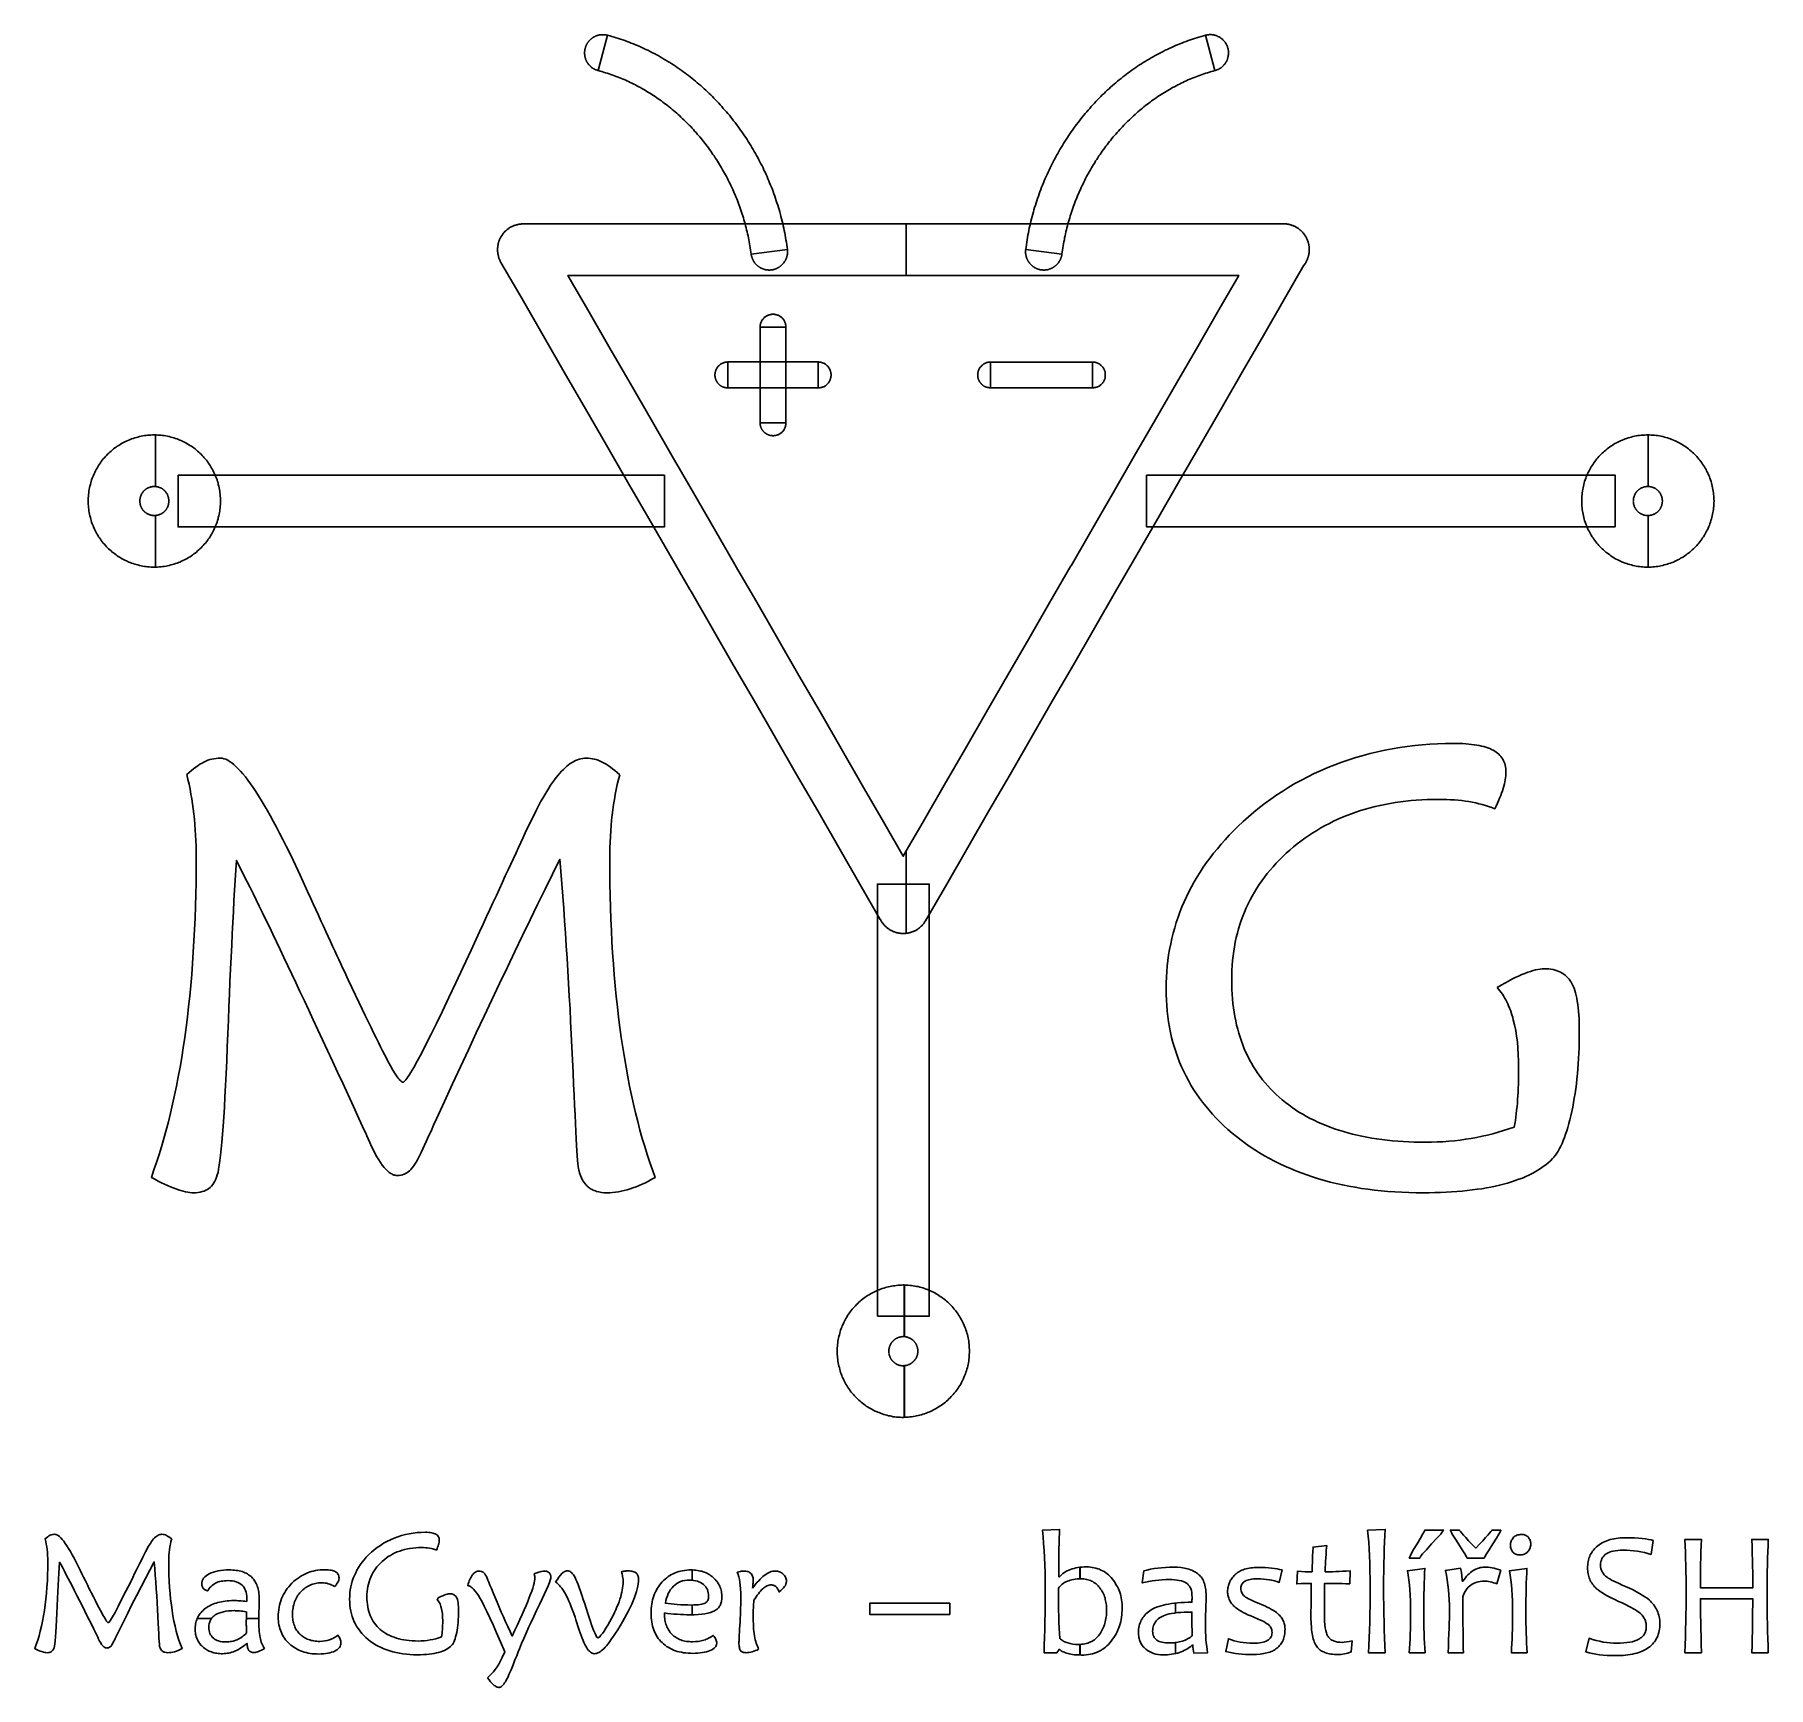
# Model space of a CAD drawing. Extents: x 0 to 105, y 0 to 100.
import ezdxf

# ---------------------------------------------------------------- set-up
doc = ezdxf.new("R2010")
doc.units = 0
doc.layers.get('0').update_dxf_attribs({"linetype": 'CONTINUOUS'})

msp = doc.modelspace()

# ---------------------------------------------------------------- linework, layer by layer
at = {"color": 7}
for points in [[(34.647807, 99.960438), (34.08218, 97.822581), (34.055881, 97.829169), (34.029581, 97.842319), (34.003282, 97.848907), (33.976982, 97.862057), (33.950682, 97.868645), (33.924383, 97.881795), (33.898083, 97.888383), (33.871784, 97.901533), (33.852046, 97.914683), (33.825746, 97.927832), (33.799447, 97.940982), (33.779709, 97.954132), (33.753409, 97.967282), (33.733671, 97.98702), (33.713933, 98.00017), (33.687634, 98.019907), (33.667896, 98.033057), (33.648158, 98.052795), (33.62842, 98.072533), (33.608682, 98.085683), (33.588944, 98.105421), (33.569206, 98.125159), (33.549468, 98.144897), (33.536318, 98.164635), (33.516581, 98.184372), (33.496843, 98.20411), (33.483693, 98.223848), (33.470543, 98.250148), (33.450805, 98.269886), (33.437655, 98.289624), (33.424506, 98.315923), (33.411356, 98.335661), (33.398206, 98.361961), (33.385056, 98.381699), (33.371906, 98.407998), (33.358757, 98.427736), (33.352142, 98.454036), (33.338992, 98.480335), (33.332404, 98.506635), (33.319254, 98.526373), (33.312666, 98.552672), (33.306078, 98.578972), (33.29949, 98.605272), (33.292875, 98.631571), (33.286287, 98.657871), (33.279673, 98.68417), (33.273085, 98.71047), (33.273085, 98.73677), (33.266496, 98.763069), (33.266496, 98.789369), (33.259908, 98.815668), (33.259908, 98.841968), (33.259908, 98.868267), (33.259908, 98.901155), (33.259908, 98.927455), (33.259908, 98.953754), (33.259908, 98.980054), (33.266496, 99.006353), (33.266496, 99.039236), (33.273085, 99.065535), (33.279673, 99.091835), (33.279673, 99.118135), (33.286287, 99.144434), (33.292875, 99.177325), (33.306025, 99.203624), (33.312613, 99.229924), (33.319201, 99.256223), (33.332351, 99.282523), (33.338939, 99.308823), (33.352089, 99.335122), (33.358677, 99.361422), (33.371827, 99.387721), (33.384977, 99.407459), (33.398127, 99.433759), (33.411276, 99.453497), (33.424426, 99.479796), (33.444164, 99.499534), (33.457314, 99.525834), (33.470464, 99.545572), (33.490202, 99.571871), (33.503351, 99.591609), (33.523089, 99.611347), (33.542827, 99.631085), (33.555977, 99.650823), (33.575715, 99.670561), (33.595453, 99.690299), (33.615191, 99.703449), (33.634929, 99.723186), (33.654667, 99.742924), (33.674405, 99.756074), (33.694142, 99.775812), (33.720442, 99.788962), (33.74018, 99.8087), (33.759918, 99.82185), (33.786217, 99.834999), (33.805955, 99.848149), (33.832255, 99.861299), (33.851993, 99.874449), (33.878292, 99.887599), (33.904592, 99.894187), (33.92433, 99.907336), (33.95063, 99.920486), (33.976929, 99.927074), (34.003229, 99.940224), (34.022967, 99.946812), (34.049266, 99.9534), (34.075566, 99.960015), (34.101865, 99.966603), (34.154486, 99.979753), (34.207106, 99.986341), (34.259726, 99.992929), (34.312344, 99.999544), (34.371534, 99.999544), (34.424154, 99.999544), (34.450454, 99.992929), (34.476754, 99.992929), (34.509644, 99.986341), (34.535943, 99.986341), (34.562243, 99.979753), (34.588543, 99.973165), (34.62143, 99.966577)], [(45.526222, 87.001739), (43.33607, 86.725461), (43.316332, 86.843865), (43.303182, 86.968849), (43.283444, 87.09383), (43.263706, 87.218814), (43.237407, 87.343795), (43.217669, 87.468777), (43.191369, 87.587183), (43.171631, 87.712164), (43.145332, 87.830568), (43.119032, 87.955552), (43.092732, 88.073955), (43.059842, 88.192359), (43.033543, 88.317343), (43.000652, 88.435747), (42.967764, 88.56073), (42.934874, 88.672557), (42.901984, 88.79096), (42.862524, 88.915942), (42.829633, 89.034345), (42.796746, 89.146174), (42.750706, 89.264578), (42.717815, 89.382981), (42.678355, 89.501388), (42.638895, 89.619791), (42.592858, 89.731618), (42.546818, 89.843444), (42.507358, 89.961847), (42.461318, 90.073674), (42.415277, 90.1855), (42.36924, 90.303906), (42.31662, 90.415732), (42.270579, 90.527558), (42.217959, 90.639382), (42.165341, 90.751211), (42.112721, 90.863037), (42.060101, 90.968283), (42.007483, 91.080112), (41.954863, 91.191938), (41.895673, 91.297186), (41.843052, 91.409012), (41.783865, 91.514261), (41.724675, 91.61951), (41.665485, 91.724756), (41.606295, 91.830007), (41.547105, 91.935253), (41.487918, 92.040501), (41.422148, 92.14575), (41.356378, 92.244418), (41.297188, 92.349667), (41.23142, 92.448335), (41.16565, 92.553584), (41.09988, 92.658833), (41.027533, 92.757501), (40.955182, 92.856172), (40.889412, 92.954841), (40.823645, 93.046929), (40.751294, 93.145597), (40.678944, 93.244268), (40.606596, 93.336356), (40.527666, 93.435025), (40.461896, 93.527116), (40.382978, 93.625784), (40.304059, 93.717872), (40.231708, 93.809963), (40.159361, 93.895482), (40.07386, 93.98757), (40.00151, 94.079658), (39.916013, 94.16518), (39.843662, 94.257268), (39.758162, 94.342786), (39.679245, 94.434877), (39.593745, 94.520396), (39.514814, 94.599334), (39.429317, 94.684853), (39.343817, 94.770374), (39.258319, 94.849313), (39.172819, 94.934831), (39.087319, 95.01377), (39.001822, 95.099291), (38.916322, 95.171649), (38.830821, 95.250588), (38.738744, 95.329529), (38.646664, 95.401887), (38.561163, 95.480826), (38.469086, 95.553186), (38.370425, 95.632125), (38.284928, 95.704483), (38.192848, 95.776844), (38.10077, 95.842622), (38.002109, 95.914983), (37.910032, 95.987341), (37.817952, 96.053122), (37.719294, 96.12548), (37.627213, 96.184681), (37.521981, 96.250459), (37.4299, 96.316239), (37.337823, 96.382018), (37.239162, 96.441218), (37.13393, 96.506996), (37.035272, 96.566197), (36.943191, 96.625395), (36.837959, 96.684595), (36.732726, 96.743796), (36.640646, 96.796424), (36.535416, 96.849044), (36.430183, 96.908242), (36.331522, 96.960862), (36.232865, 97.013483), (36.127632, 97.059531), (36.022399, 97.112162), (35.917166, 97.15821), (35.811934, 97.21083), (35.713273, 97.256881), (35.601465, 97.302929), (35.49623, 97.34898), (35.391, 97.388448), (35.285767, 97.434498), (35.180535, 97.473969), (35.068724, 97.513437), (34.963492, 97.552907), (34.851681, 97.585798), (34.746449, 97.631846), (34.634641, 97.664736), (34.529408, 97.697626), (34.41102, 97.730514), (34.305788, 97.763404), (34.193977, 97.796295), (34.08217, 97.822594), (34.647793, 99.960452), (34.779336, 99.927561), (34.910877, 99.894671), (35.048994, 99.848623), (35.173957, 99.809152), (35.312075, 99.769682), (35.437038, 99.723634), (35.568578, 99.684163), (35.700121, 99.638115), (35.831661, 99.592064), (35.956624, 99.539444), (36.088164, 99.493396), (36.213129, 99.440765), (36.344669, 99.388147), (36.469632, 99.335527), (36.594595, 99.282907), (36.71956, 99.223709), (36.851101, 99.171088), (36.969488, 99.111888), (37.094451, 99.05269), (37.219416, 98.986909), (37.337802, 98.927711), (37.462764, 98.861931), (37.581152, 98.796153), (37.706115, 98.736952), (37.824503, 98.664594), (37.942888, 98.598813), (38.061276, 98.526455), (38.179663, 98.460674), (38.298049, 98.381736), (38.416434, 98.315955), (38.528244, 98.243597), (38.646632, 98.164658), (38.765017, 98.085717), (38.87025, 98.013359), (38.98206, 97.934421), (39.100448, 97.855479), (39.212255, 97.769971), (39.317488, 97.691033), (39.429298, 97.612092), (39.541109, 97.526573), (39.652916, 97.441055), (39.758152, 97.355536), (39.863382, 97.270015), (39.968614, 97.177927), (40.073847, 97.092408), (40.17908, 97.00032), (40.284313, 96.914798), (40.389545, 96.82271), (40.488203, 96.724042), (40.593439, 96.631951), (40.692096, 96.539863), (40.790757, 96.441194), (40.895987, 96.349103), (40.988067, 96.250435), (41.086725, 96.151767), (41.185386, 96.053098), (41.277463, 95.94785), (41.376124, 95.849181), (41.468201, 95.743933), (41.566862, 95.645264), (41.652359, 95.540015), (41.74444, 95.434767), (41.83652, 95.336098), (41.928598, 95.224272), (42.020678, 95.119021), (42.106175, 95.007198), (42.191675, 94.901949), (42.277176, 94.79012), (42.362673, 94.678297), (42.448173, 94.566468), (42.527093, 94.461219), (42.61259, 94.349396), (42.691521, 94.230989), (42.777021, 94.119163), (42.855938, 94.00076), (42.934858, 93.882356), (43.007209, 93.77053), (43.086136, 93.652123), (43.158487, 93.53372), (43.237415, 93.415316), (43.309765, 93.296912), (43.382115, 93.171929), (43.454463, 93.053525), (43.526813, 92.928541), (43.599163, 92.810137), (43.664931, 92.685156), (43.730701, 92.560172), (43.796471, 92.435191), (43.862239, 92.310207), (43.928009, 92.185226), (43.993779, 92.060242), (44.052969, 91.935261), (44.112156, 91.803699), (44.177926, 91.678718), (44.237116, 91.547157), (44.296306, 91.422175), (44.348927, 91.284036), (44.401544, 91.159055), (44.454165, 91.027494), (44.513354, 90.895935), (44.565972, 90.764374), (44.618592, 90.632812), (44.664633, 90.501253), (44.710673, 90.363114), (44.76329, 90.224976), (44.809331, 90.093417), (44.855371, 89.955278), (44.894831, 89.823716), (44.940871, 89.679), (44.986908, 89.547438), (45.026368, 89.41588), (45.065828, 89.271163), (45.105288, 89.126447), (45.138179, 88.994885), (45.177639, 88.850169), (45.210526, 88.712032), (45.243417, 88.573894), (45.276307, 88.429177), (45.309197, 88.297616), (45.335497, 88.152899), (45.368387, 88.008183), (45.394687, 87.863466), (45.420986, 87.72533), (45.440724, 87.580613), (45.467024, 87.435897), (45.486762, 87.291178), (45.5065, 87.146461)], [(62.133234, 86.725461), (59.943079, 87.001739), (59.962817, 87.146456), (59.982555, 87.291172), (60.002293, 87.435889), (60.028593, 87.580605), (60.048331, 87.725322), (60.07463, 87.863458), (60.10093, 88.008175), (60.133817, 88.152891), (60.160117, 88.29103), (60.193007, 88.435747), (60.225898, 88.573886), (60.258788, 88.712025), (60.291676, 88.850161), (60.331136, 88.994877), (60.370596, 89.133016), (60.403486, 89.271155), (60.442946, 89.409294), (60.482406, 89.547433), (60.528443, 89.685572), (60.567903, 89.823708), (60.613944, 89.95527), (60.659984, 90.093409), (60.706024, 90.224968), (60.752061, 90.363107), (60.798101, 90.494665), (60.850722, 90.632807), (60.903342, 90.764366), (60.95596, 90.895927), (61.00858, 91.027489), (61.06777, 91.159047), (61.120388, 91.290609), (61.173008, 91.422167), (61.232198, 91.547151), (61.291388, 91.67871), (61.350578, 91.803694), (61.416345, 91.935253), (61.475535, 92.060237), (61.541305, 92.185218), (61.607073, 92.310199), (61.672843, 92.435183), (61.738613, 92.560164), (61.804383, 92.685148), (61.876731, 92.810129), (61.942501, 92.928536), (62.014851, 93.053517), (62.087199, 93.171921), (62.159549, 93.296904), (62.231897, 93.415308), (62.304247, 93.533712), (62.383167, 93.652116), (62.462095, 93.770522), (62.534445, 93.882348), (62.613365, 94.000752), (62.692285, 94.119155), (62.777783, 94.230982), (62.856703, 94.349388), (62.935631, 94.454634), (63.021131, 94.56646), (63.106631, 94.678289), (63.192128, 94.790115), (63.277628, 94.901941), (63.363128, 95.00719), (63.455206, 95.119016), (63.540706, 95.224264), (63.632786, 95.329513), (63.718284, 95.434759), (63.816944, 95.540008), (63.902442, 95.645256), (64.001102, 95.743927), (64.09318, 95.849173), (64.19184, 95.954422), (64.283918, 96.053093), (64.382579, 96.151761), (64.481236, 96.25043), (64.573317, 96.349098), (64.678549, 96.441189), (64.770627, 96.539857), (64.87586, 96.631946), (64.981093, 96.730617), (65.07975, 96.822705), (65.184986, 96.914793), (65.290216, 97.000314), (65.395449, 97.092403), (65.500681, 97.177921), (65.599342, 97.270009), (65.711149, 97.355531), (65.816382, 97.441049), (65.928192, 97.526568), (66.040003, 97.612087), (66.145235, 97.691028), (66.257043, 97.769966), (66.368853, 97.855474), (66.480664, 97.934415), (66.599049, 98.013354), (66.710859, 98.085712), (66.822669, 98.164653), (66.941054, 98.243591), (67.052865, 98.31595), (67.171253, 98.38173), (67.289638, 98.460669), (67.408025, 98.52645), (67.526411, 98.598808), (67.644798, 98.664589), (67.763184, 98.736947), (67.888149, 98.796147), (68.006534, 98.861925), (68.1315, 98.927706), (68.249885, 98.986904), (68.374847, 99.052685), (68.493235, 99.111883), (68.624775, 99.171083), (68.749741, 99.223703), (68.874704, 99.282901), (68.999669, 99.335522), (69.124632, 99.388142), (69.256172, 99.44076), (69.381135, 99.493391), (69.512675, 99.539439), (69.63764, 99.592059), (69.76918, 99.638107), (69.900721, 99.684158), (70.032261, 99.723628), (70.157224, 99.769676), (70.295344, 99.809147), (70.420307, 99.848617), (70.558425, 99.894666), (70.689965, 99.927556), (70.821505, 99.960446), (71.387131, 97.822589), (71.275321, 97.79629), (71.163511, 97.763399), (71.051703, 97.730509), (70.939893, 97.697621), (70.83466, 97.664731), (70.72285, 97.63184), (70.617617, 97.585792), (70.505809, 97.552902), (70.400577, 97.513431), (70.288766, 97.473964), (70.183534, 97.434493), (70.078301, 97.388442), (69.973068, 97.348974), (69.867836, 97.302924), (69.756028, 97.256876), (69.657367, 97.210825), (69.552135, 97.158205), (69.446902, 97.112156), (69.341669, 97.059526), (69.236437, 97.013477), (69.137779, 96.960857), (69.032546, 96.908237), (68.933885, 96.849039), (68.828653, 96.796419), (68.729995, 96.74379), (68.631334, 96.68459), (68.532677, 96.625389), (68.434016, 96.566191), (68.328786, 96.506991), (68.230126, 96.441213), (68.131468, 96.382012), (68.039387, 96.316234), (67.94073, 96.250453), (67.842069, 96.184675), (67.749991, 96.125475), (67.651331, 96.053117), (67.559253, 95.987336), (67.460593, 95.914978), (67.368515, 95.842617), (67.276435, 95.776839), (67.184355, 95.704478), (67.092277, 95.63212), (67.006777, 95.553181), (66.908119, 95.48082), (66.822619, 95.401882), (66.730541, 95.329524), (66.645041, 95.250582), (66.552961, 95.171644), (66.467463, 95.092706), (66.381963, 95.013765), (66.296463, 94.934826), (66.210966, 94.849307), (66.125466, 94.770369), (66.039966, 94.684848), (65.954468, 94.599329), (65.875548, 94.520391), (65.790048, 94.4283), (65.71112, 94.342781), (65.62562, 94.257263), (65.55327, 94.165174), (65.467772, 94.079653), (65.395422, 93.987565), (65.309925, 93.902046), (65.237574, 93.809958), (65.158644, 93.717867), (65.086296, 93.625779), (65.007376, 93.52711), (64.935026, 93.43502), (64.862678, 93.336351), (64.790328, 93.244263), (64.71798, 93.152172), (64.64563, 93.046926), (64.57328, 92.948255), (64.507512, 92.856167), (64.441742, 92.757498), (64.369392, 92.658827), (64.303622, 92.553581), (64.237854, 92.45491), (64.172084, 92.356242), (64.112894, 92.244416), (64.047127, 92.145747), (63.981356, 92.040499), (63.922167, 91.93525), (63.862977, 91.830004), (63.797206, 91.724756), (63.744589, 91.619507), (63.685399, 91.514258), (63.626209, 91.40901), (63.567019, 91.297184), (63.514401, 91.191935), (63.461781, 91.080109), (63.409161, 90.968283), (63.356543, 90.863034), (63.303923, 90.751208), (63.251302, 90.639382), (63.198685, 90.527556), (63.152644, 90.41573), (63.100024, 90.303903), (63.053984, 90.185497), (63.007944, 90.073671), (62.961906, 89.961845), (62.922446, 89.843441), (62.876406, 89.731615), (62.830366, 89.619789), (62.790906, 89.501385), (62.751449, 89.382979), (62.711989, 89.264575), (62.672529, 89.146171), (62.639638, 89.027765), (62.606748, 88.915939), (62.567288, 88.790958), (62.5344, 88.672554), (62.494941, 88.554148), (62.468641, 88.435744), (62.435751, 88.31734), (62.40286, 88.192356), (62.376561, 88.073953), (62.350261, 87.948971), (62.323961, 87.830565), (62.297662, 87.712161), (62.277924, 87.58718), (62.251624, 87.468777), (62.231886, 87.343793), (62.205587, 87.218811), (62.185849, 87.093828), (62.166111, 86.968846), (62.152961, 86.85044)], [(71.387121, 97.822581), (70.821494, 99.960438), (70.847794, 99.967026), (70.880674, 99.973615), (70.906973, 99.980203), (70.933273, 99.986817), (70.959573, 99.986817), (70.99246, 99.993405), (71.01876, 99.993405), (71.045059, 100.00002), (71.071359, 100.00002), (71.097659, 100.00002), (71.123958, 100.00002), (71.156846, 100.00002), (71.209466, 99.993405), (71.262087, 99.986817), (71.314704, 99.980203), (71.367325, 99.967053), (71.393624, 99.960438), (71.419924, 99.95385), (71.446223, 99.947262), (71.465961, 99.940674), (71.492261, 99.927524), (71.51856, 99.92091), (71.54486, 99.90776), (71.564598, 99.89461), (71.617218, 99.874872), (71.663258, 99.848573), (71.709296, 99.822273), (71.748756, 99.789383), (71.794796, 99.756495), (71.834256, 99.723605), (71.873716, 99.690714), (71.913176, 99.651246), (71.946064, 99.611776), (71.978954, 99.572305), (71.998692, 99.546006), (72.011842, 99.526268), (72.024991, 99.499968), (72.044729, 99.48023), (72.071029, 99.434179), (72.097328, 99.388131), (72.103917, 99.361832), (72.117066, 99.335532), (72.130216, 99.309233), (72.136804, 99.282933), (72.149954, 99.256633), (72.156542, 99.230334), (72.16313, 99.204034), (72.17628, 99.177735), (72.182868, 99.144844), (72.189456, 99.118545), (72.189456, 99.092245), (72.196045, 99.065946), (72.202633, 99.039646), (72.202633, 99.006756), (72.209221, 98.980456), (72.209221, 98.954156), (72.209221, 98.901539), (72.209221, 98.842338), (72.202633, 98.789707), (72.196045, 98.73709), (72.189456, 98.684469), (72.176307, 98.631849), (72.169718, 98.605549), (72.16313, 98.57925), (72.156542, 98.55295), (72.149954, 98.526651), (72.136804, 98.506913), (72.130216, 98.480613), (72.117066, 98.454314), (72.110478, 98.428014), (72.097328, 98.408276), (72.084179, 98.381977), (72.071029, 98.362239), (72.057879, 98.335939), (72.044729, 98.316201), (72.03158, 98.289902), (72.01843, 98.270164), (71.998692, 98.250426), (71.985542, 98.224126), (71.972392, 98.204388), (71.952654, 98.18465), (71.932916, 98.164912), (71.919767, 98.145174), (71.900029, 98.125437), (71.880291, 98.105699), (71.860553, 98.085961), (71.840815, 98.072811), (71.821077, 98.053073), (71.801339, 98.033335), (71.781601, 98.020185), (71.755302, 98.000447), (71.735564, 97.987298), (71.715826, 97.96756), (71.689526, 97.95441), (71.669788, 97.94126), (71.643489, 97.92811), (71.617189, 97.91496), (71.597451, 97.901811), (71.571152, 97.888661), (71.544852, 97.882073), (71.518552, 97.868923), (71.492253, 97.862335), (71.465953, 97.849185), (71.439654, 97.842597), (71.413354, 97.829447)], [(52.719616, 45.623494), (52.719616, 50.607685), (52.537199, 50.291426), (51.332104, 52.379671), (50.055179, 54.59194), (48.778771, 56.804206), (47.502363, 59.016474), (46.225439, 61.228743), (44.948515, 63.441527), (43.672106, 65.653796), (42.395182, 67.866065), (42.37555, 67.899653), (42.355918, 67.93221), (42.347134, 67.943588), (41.118787, 70.072139), (39.841861, 72.284408), (38.565455, 74.497192), (37.288528, 76.70946), (36.012123, 78.921728), (34.735196, 81.133996), (33.458788, 83.346264), (32.256278, 85.429858), (34.658715, 85.429858), (37.212564, 85.429858), (39.766931, 85.429858), (42.320779, 85.429858), (44.87463, 85.429858), (47.428997, 85.429858), (49.983361, 85.429858), (52.537212, 85.429858), (52.576484, 85.429858), (52.719629, 85.429858), (52.719629, 88.560925), (52.537212, 88.560925), (49.983361, 88.560925), (47.428997, 88.560925), (44.87463, 88.560925), (42.320779, 88.560925), (39.766931, 88.560925), (37.212564, 88.560925), (34.658715, 88.560925), (32.104349, 88.560925), (29.5505, 88.560925), (29.542748, 88.547489), (29.511225, 88.547489), (29.478153, 88.547489), (29.438878, 88.547489), (29.399087, 88.540772), (29.366533, 88.540772), (29.326742, 88.53457), (29.287467, 88.527852), (29.247677, 88.521134), (29.21512, 88.514416), (29.175329, 88.501497), (29.136054, 88.494779), (29.102981, 88.48186), (29.063709, 88.475142), (29.024434, 88.461706), (28.991362, 88.448787), (28.952087, 88.429149), (28.919014, 88.415714), (28.879739, 88.396076), (28.846666, 88.383157), (28.813593, 88.363519), (28.774321, 88.343366), (28.741248, 88.323729), (28.708691, 88.304091), (28.675618, 88.277736), (28.643061, 88.258099), (28.609989, 88.231744), (28.583636, 88.212106), (28.550563, 88.185751), (28.518009, 88.159396), (28.491656, 88.133041), (28.465304, 88.106686), (28.438951, 88.08033), (28.412599, 88.053975), (28.386246, 88.021419), (28.359894, 87.995064), (28.333541, 87.961991), (28.313909, 87.935636), (28.287557, 87.90308), (28.267925, 87.876725), (28.248293, 87.843652), (28.22866, 87.811096), (28.209028, 87.778023), (28.188867, 87.74495), (28.169235, 87.712393), (28.156323, 87.679321), (28.136691, 87.646248), (28.12325, 87.613691), (28.110339, 87.573901), (28.096898, 87.541344), (28.083986, 87.508271), (28.070545, 87.468997), (28.057634, 87.435925), (28.050913, 87.402852), (28.038002, 87.363577), (28.031281, 87.324303), (28.024561, 87.291231), (28.01784, 87.251956), (28.011649, 87.218883), (28.004929, 87.179609), (28.004929, 87.139818), (27.998208, 87.106746), (27.998208, 87.067472), (27.998208, 87.028197), (27.998208, 86.995124), (27.998208, 86.955851), (27.998208, 86.91606), (27.998208, 86.876786), (28.004929, 86.843713), (28.004929, 86.804438), (28.011649, 86.765165), (28.01784, 86.732092), (28.024561, 86.692817), (28.031281, 86.653027), (28.044193, 86.613752), (28.050913, 86.58068), (28.063825, 86.541405), (28.077266, 86.508332), (28.083986, 86.469058), (28.096898, 86.429268), (28.11653, 86.396712), (28.129971, 86.356921), (28.149603, 86.324364), (28.162515, 86.284574), (28.182676, 86.252017), (28.202308, 86.218944), (29.479748, 84.006676), (30.757191, 81.793892), (32.034631, 79.581624), (33.312074, 77.369356), (34.588998, 75.157088), (35.866438, 72.944818), (37.143881, 70.732034), (38.421321, 68.519765), (39.624349, 66.436172), (39.639854, 66.4062), (39.659486, 66.373127), (39.679118, 66.333852), (39.69875, 66.300779), (40.975674, 64.08851), (42.252082, 61.875726), (43.529007, 59.66346), (44.805415, 57.451191), (46.082339, 55.238923), (47.358747, 53.026138), (48.635671, 50.81387), (49.91208, 48.601601), (51.148697, 46.459095), (51.149755, 46.455471), (51.169387, 46.422398), (51.18902, 46.389325), (51.18902, 46.388796), (51.189549, 46.388796), (51.208678, 46.356757), (51.22831, 46.330405), (51.247942, 46.297332), (51.268103, 46.264259), (51.294456, 46.231702), (51.314088, 46.205349), (51.340441, 46.172277), (51.366793, 46.145924), (51.392616, 46.119572), (51.418969, 46.087017), (51.445321, 46.060665), (51.471674, 46.034312), (51.498026, 46.00796), (51.531099, 45.981607), (51.557452, 45.955255), (51.590009, 45.935623), (51.623082, 45.90927), (51.655639, 45.889638), (51.688712, 45.863286), (51.721785, 45.843653), (51.754339, 45.824021), (51.79413, 45.804389), (51.826687, 45.784757), (51.859759, 45.764596), (51.899034, 45.751684), (51.932107, 45.738243), (51.971379, 45.718611), (52.004452, 45.7057), (52.043727, 45.692259), (52.083518, 45.679347), (52.116075, 45.672124), (52.155865, 45.659212), (52.19514, 45.651989), (52.228213, 45.645269), (52.267488, 45.638046), (52.307278, 45.630823), (52.34655, 45.624102), (52.379623, 45.616879), (52.418898, 45.616879), (52.458173, 45.610159), (52.491246, 45.610159), (52.530521, 45.610159), (52.570311, 45.610159), (52.609583, 45.610159), (52.642656, 45.616879), (52.681931, 45.616879)], [(52.71978, 45.623494), (52.721367, 45.624023), (52.75444, 45.624023), (52.793715, 45.630743), (52.833505, 45.637966), (52.86606, 45.645189), (52.90585, 45.658101), (52.938407, 45.665324), (52.978198, 45.678236), (53.010755, 45.685486), (53.050546, 45.698397), (53.083103, 45.711838), (53.116176, 45.72475), (53.149249, 45.738191), (53.188521, 45.751102), (53.221594, 45.770734), (53.254151, 45.784175), (53.287224, 45.803807), (53.320296, 45.823439), (53.352853, 45.843071), (53.385926, 45.862703), (53.418999, 45.882336), (53.444849, 45.902497), (53.477922, 45.928347), (53.510995, 45.948508), (53.537347, 45.97486), (53.563197, 46.000684), (53.59627, 46.027036), (53.622623, 46.053389), (53.648975, 46.079741), (53.675328, 46.106094), (53.70168, 46.132446), (53.728033, 46.165519), (53.753882, 46.191369), (53.780235, 46.224442), (53.800396, 46.257515), (53.826246, 46.290069), (53.846407, 46.323142), (53.866039, 46.356215), (53.885671, 46.388772), (55.163111, 48.60104), (56.440554, 50.813825), (57.717994, 53.026093), (58.995437, 55.238878), (60.272361, 57.450628), (61.55032, 59.663415), (62.82776, 61.875681), (64.105203, 64.088465), (65.382127, 66.300734), (65.382127, 66.307454), (66.659051, 68.519723), (67.935459, 70.731992), (69.212383, 72.944776), (70.48931, 75.157044), (71.765716, 77.368796), (73.042124, 79.58158), (74.319048, 81.793848), (75.595975, 84.006633), (76.77368, 86.047852), (76.780401, 86.05457), (76.800033, 86.087643), (76.819665, 86.120199), (76.839297, 86.153272), (76.859458, 86.179627), (76.87909, 86.212184), (76.898722, 86.245256), (76.918354, 86.278329), (76.931795, 86.317603), (76.951427, 86.350676), (76.964339, 86.383232), (76.97778, 86.423023), (76.990691, 86.45558), (77.004132, 86.488652), (77.017044, 86.527926), (77.029956, 86.567717), (77.036676, 86.600274), (77.050117, 86.640064), (77.056308, 86.679338), (77.063029, 86.719129), (77.069749, 86.758403), (77.076469, 86.791476), (77.082661, 86.83075), (77.082661, 86.870072), (77.089381, 86.909863), (77.089381, 86.955855), (77.089381, 86.995129), (77.089381, 87.03492), (77.089381, 87.074194), (77.082661, 87.113468), (77.082661, 87.153259), (77.076469, 87.192533), (77.069749, 87.231807), (77.063029, 87.271598), (77.056308, 87.310872), (77.050117, 87.343945), (77.036676, 87.383219), (77.029956, 87.42301), (77.017044, 87.455566), (77.004132, 87.495357), (76.990691, 87.527913), (76.97778, 87.567704), (76.964339, 87.60026), (76.951427, 87.640051), (76.931795, 87.672607), (76.918354, 87.70568), (76.898722, 87.738753), (76.87909, 87.771309), (76.859458, 87.804382), (76.839297, 87.837455), (76.819665, 87.870011), (76.800033, 87.896366), (76.780401, 87.929439), (76.754048, 87.955794), (76.734416, 87.98835), (76.708064, 88.014705), (76.681711, 88.047778), (76.655359, 88.074133), (76.629006, 88.100489), (76.602654, 88.126328), (76.576301, 88.152683), (76.549948, 88.172836), (76.517392, 88.198675), (76.491039, 88.225031), (76.457966, 88.245184), (76.431614, 88.271023), (76.399057, 88.291176), (76.365984, 88.310814), (76.332911, 88.330451), (76.300356, 88.350089), (76.267284, 88.369726), (76.234727, 88.383161), (76.201654, 88.402799), (76.168581, 88.416234), (76.136024, 88.435872), (76.096233, 88.448791), (76.063679, 88.462227), (76.023885, 88.475147), (75.991331, 88.488066), (75.95154, 88.494784), (75.912266, 88.508219), (75.879193, 88.514421), (75.839918, 88.527857), (75.800643, 88.534575), (75.760853, 88.540776), (75.72158, 88.547494), (75.68179, 88.547494), (75.642515, 88.554212), (75.60324, 88.554212), (75.56345, 88.554212), (75.524175, 88.56093), (72.970326, 88.56093), (70.41596, 88.56093), (67.861595, 88.56093), (65.307744, 88.56093), (62.753896, 88.56093), (60.199529, 88.56093), (57.645681, 88.56093), (55.091314, 88.56093), (52.719883, 88.56093), (52.719883, 85.429855), (55.091314, 85.429855), (57.645681, 85.429855), (60.199529, 85.429855), (62.753896, 85.429855), (65.307744, 85.429855), (67.861595, 85.429855), (70.41596, 85.429855), (72.824081, 85.429855), (71.621055, 83.346778), (70.343612, 81.133993), (69.066172, 78.921725), (67.789248, 76.709457), (66.511289, 74.497189), (65.233846, 72.284405), (63.956406, 70.072137), (62.682064, 67.864519), (62.679419, 67.866107), (61.402494, 65.653838), (60.125568, 63.44157), (58.849162, 61.228785), (57.572235, 59.016517), (56.295827, 56.804767), (55.018903, 54.591982), (53.742495, 52.379714), (52.719819, 50.607728)], [(43.33607, 86.725461), (45.526222, 87.001739), (45.53281, 86.97544), (45.53281, 86.942549), (45.53281, 86.91625), (45.53281, 86.88995), (45.53281, 86.863651), (45.53281, 86.83076), (45.53281, 86.804461), (45.53281, 86.778161), (45.526222, 86.725543), (45.519634, 86.666343), (45.513046, 86.640043), (45.506457, 86.613744), (45.499869, 86.587444), (45.493255, 86.567706), (45.486667, 86.541407), (45.480052, 86.515107), (45.466902, 86.488808), (45.460314, 86.462508), (45.447164, 86.436208), (45.440576, 86.41647), (45.427426, 86.390171), (45.414277, 86.363871), (45.407688, 86.344133), (45.394539, 86.317834), (45.381389, 86.298096), (45.361651, 86.271796), (45.335351, 86.232328), (45.302461, 86.186278), (45.289311, 86.16654), (45.269573, 86.146802), (45.249835, 86.127064), (45.236686, 86.107326), (45.216948, 86.087588), (45.19721, 86.06785), (45.177472, 86.048112), (45.157734, 86.034962), (45.137996, 86.015225), (45.118258, 85.995487), (45.09852, 85.982337), (45.072221, 85.962599), (45.052483, 85.949449), (45.032745, 85.936299), (45.006445, 85.92315), (44.986707, 85.91), (44.960408, 85.89685), (44.94067, 85.8837), (44.91437, 85.87055), (44.888071, 85.857401), (44.861771, 85.844251), (44.842033, 85.837663), (44.815734, 85.824513), (44.789434, 85.817925), (44.763134, 85.811337), (44.736835, 85.798187), (44.710535, 85.791599), (44.684236, 85.785011), (44.651345, 85.778422), (44.625046, 85.778422), (44.598746, 85.771834), (44.572447, 85.765246), (44.539556, 85.765246), (44.513257, 85.765246), (44.486957, 85.758658), (44.460657, 85.758658), (44.42777, 85.758658), (44.40147, 85.758658), (44.375171, 85.758658), (44.348871, 85.765246), (44.322571, 85.765246), (44.289684, 85.765246), (44.263384, 85.771834), (44.237084, 85.778422), (44.210785, 85.778422), (44.184485, 85.785011), (44.158186, 85.791599), (44.131886, 85.798187), (44.105587, 85.804775), (44.079287, 85.817925), (44.059549, 85.824513), (44.033249, 85.831127), (44.00695, 85.844277), (43.98065, 85.857427), (43.960912, 85.864015), (43.934613, 85.877165), (43.908313, 85.890315), (43.888575, 85.903465), (43.862276, 85.916614), (43.842538, 85.929764), (43.8228, 85.942914), (43.7965, 85.956064), (43.776762, 85.975802), (43.757024, 85.988951), (43.737287, 86.008689), (43.717549, 86.021839), (43.697811, 86.041577), (43.678073, 86.061315), (43.658335, 86.081053), (43.638597, 86.094203), (43.618859, 86.113941), (43.599121, 86.133678), (43.585971, 86.153416), (43.566233, 86.179716), (43.553084, 86.199454), (43.533346, 86.219192), (43.520196, 86.23893), (43.507046, 86.265229), (43.493896, 86.284967), (43.474158, 86.311267), (43.461009, 86.331005), (43.447859, 86.357304), (43.441271, 86.383604), (43.428121, 86.403342), (43.414971, 86.429641), (43.408383, 86.455941), (43.395233, 86.482241), (43.388645, 86.50854), (43.375495, 86.53484), (43.368881, 86.561139), (43.362293, 86.587439), (43.355704, 86.613738), (43.349116, 86.640038), (43.342528, 86.666338), (43.342528, 86.699225)], [(59.943079, 87.001739), (62.133234, 86.725461), (62.126646, 86.699162), (62.126646, 86.666274), (62.120058, 86.639975), (62.11347, 86.613675), (62.106881, 86.587375), (62.100293, 86.561076), (62.087144, 86.534776), (62.080555, 86.508477), (62.073941, 86.482177), (62.060791, 86.455877), (62.054203, 86.429578), (62.041053, 86.403278), (62.027903, 86.38354), (62.014754, 86.357241), (62.008165, 86.330941), (61.995016, 86.311203), (61.975278, 86.284904), (61.962128, 86.265166), (61.948978, 86.238866), (61.935828, 86.219128), (61.91609, 86.19939), (61.902941, 86.179652), (61.883203, 86.153353), (61.870053, 86.133615), (61.850315, 86.113877), (61.830577, 86.094139), (61.810839, 86.080989), (61.791101, 86.061251), (61.771363, 86.041514), (61.751625, 86.021776), (61.731887, 86.008626), (61.71215, 85.988888), (61.692412, 85.975738), (61.672674, 85.956), (61.646374, 85.94285), (61.626636, 85.929701), (61.600337, 85.916551), (61.580599, 85.903401), (61.554299, 85.890251), (61.534561, 85.877101), (61.508262, 85.863952), (61.488524, 85.857364), (61.462224, 85.844214), (61.435925, 85.831064), (61.409625, 85.824476), (61.389887, 85.817888), (61.363587, 85.804738), (61.337288, 85.79815), (61.310988, 85.791562), (61.284689, 85.784974), (61.258389, 85.778385), (61.23209, 85.778385), (61.20579, 85.771797), (61.17949, 85.765209), (61.1466, 85.765209), (61.1203, 85.765209), (61.094001, 85.758621), (61.067701, 85.758621), (61.041402, 85.758621), (61.008511, 85.758621), (60.982212, 85.758621), (60.955912, 85.765209), (60.929613, 85.765209), (60.896725, 85.765209), (60.870425, 85.771797), (60.844126, 85.778385), (60.817826, 85.778385), (60.784936, 85.784974), (60.758636, 85.791562), (60.732337, 85.79815), (60.706037, 85.8113), (60.679737, 85.817914), (60.653438, 85.824502), (60.627138, 85.837652), (60.600839, 85.84424), (60.581101, 85.85739), (60.554801, 85.87054), (60.528502, 85.88369), (60.508764, 85.896839), (60.482464, 85.909989), (60.462726, 85.923139), (60.436427, 85.936289), (60.416689, 85.949439), (60.390389, 85.962588), (60.370651, 85.982326), (60.350913, 85.995476), (60.331175, 86.015214), (60.311437, 86.034952), (60.2917, 86.048102), (60.271962, 86.06784), (60.252224, 86.087577), (60.232486, 86.107315), (60.212748, 86.127053), (60.199598, 86.146791), (60.17986, 86.166529), (60.16671, 86.186267), (60.146972, 86.206005), (60.133823, 86.232305), (60.120673, 86.252042), (60.100935, 86.27178), (60.087785, 86.29808), (60.074635, 86.317818), (60.061486, 86.344117), (60.048336, 86.363855), (60.041748, 86.390155), (60.028598, 86.416455), (60.015448, 86.436192), (60.00886, 86.462492), (59.99571, 86.488792), (59.989122, 86.515091), (59.982507, 86.541391), (59.975919, 86.56769), (59.969305, 86.587428), (59.962717, 86.613728), (59.956128, 86.640027), (59.94954, 86.666327), (59.942952, 86.699217), (59.942952, 86.725517), (59.936364, 86.751817), (59.936364, 86.778116), (59.936364, 86.804416), (59.936364, 86.830715), (59.936364, 86.863606), (59.936364, 86.889905), (59.936364, 86.916205), (59.936364, 86.942504), (59.936364, 86.975392)], [(45.440719, 82.298453), (43.875386, 82.298453), (43.875386, 82.337924), (43.881974, 82.377394), (43.881974, 82.397132), (43.888562, 82.41687), (43.888562, 82.436608), (43.89515, 82.456346), (43.89515, 82.476084), (43.901738, 82.495822), (43.908326, 82.51556), (43.908326, 82.535298), (43.921476, 82.568188), (43.941214, 82.607658), (43.954364, 82.640546), (43.967514, 82.673436), (43.987252, 82.706327), (44.00699, 82.739217), (44.033289, 82.765517), (44.053027, 82.798404), (44.079327, 82.824704), (44.105626, 82.851004), (44.131926, 82.877303), (44.158225, 82.903603), (44.191116, 82.929902), (44.224006, 82.94964), (44.250306, 82.969378), (44.283193, 82.989116), (44.316084, 83.002266), (44.355544, 83.022004), (44.388434, 83.035154), (44.427894, 83.048303), (44.460782, 83.054892), (44.500242, 83.068041), (44.539702, 83.074629), (44.579162, 83.081218), (44.618622, 83.081218), (44.658082, 83.081218), (44.697542, 83.081218), (44.736999, 83.081218), (44.776459, 83.074629), (44.815919, 83.068041), (44.855379, 83.054892), (44.888269, 83.048303), (44.927729, 83.035154), (44.960617, 83.022004), (45.000077, 83.002266), (45.032967, 82.989116), (45.065857, 82.969378), (45.092157, 82.94964), (45.125045, 82.929902), (45.157935, 82.903603), (45.184235, 82.877303), (45.210534, 82.851004), (45.236834, 82.824704), (45.263133, 82.798404), (45.282871, 82.765517), (45.309171, 82.739217), (45.328909, 82.706327), (45.348647, 82.673436), (45.361797, 82.640546), (45.381534, 82.607658), (45.394684, 82.568188), (45.407834, 82.535298), (45.414449, 82.49583), (45.421037, 82.456359), (45.434187, 82.416889), (45.434187, 82.377421), (45.440801, 82.33795)], [(43.875386, 76.516376), (43.875386, 78.443733), (43.875386, 80.371081), (43.875386, 82.298453), (45.440719, 82.298453), (45.440719, 80.371096), (45.440719, 78.443748), (45.440719, 76.516376)], [(41.928275, 80.193486), (41.928275, 78.627918), (41.888817, 78.627918), (41.849357, 78.627918), (41.82962, 78.634506), (41.809882, 78.634506), (41.790144, 78.641094), (41.770406, 78.641094), (41.750668, 78.647708), (41.73093, 78.647708), (41.711192, 78.654297), (41.698042, 78.660911), (41.678304, 78.667499), (41.658566, 78.674087), (41.638829, 78.680676), (41.625679, 78.68729), (41.605941, 78.693878), (41.586203, 78.700493), (41.573053, 78.713643), (41.553315, 78.720257), (41.540165, 78.726845), (41.520427, 78.739995), (41.507278, 78.746583), (41.48754, 78.759733), (41.47439, 78.772883), (41.46124, 78.779497), (41.441502, 78.792647), (41.428352, 78.805797), (41.415203, 78.818947), (41.402053, 78.832097), (41.388903, 78.845246), (41.375753, 78.858396), (41.362604, 78.871546), (41.349454, 78.884696), (41.336304, 78.897846), (41.323154, 78.910995), (41.310004, 78.924145), (41.303416, 78.937295), (41.290266, 78.957033), (41.277117, 78.970183), (41.270502, 78.983332), (41.257352, 79.00307), (41.250764, 79.01622), (41.237614, 79.035958), (41.231026, 79.049108), (41.224412, 79.068846), (41.217824, 79.088584), (41.204674, 79.101733), (41.198086, 79.121471), (41.191497, 79.141209), (41.184909, 79.154359), (41.178321, 79.174097), (41.178321, 79.193835), (41.171733, 79.213573), (41.165145, 79.233311), (41.158557, 79.253049), (41.158557, 79.272787), (41.151969, 79.285936), (41.151969, 79.305674), (41.151969, 79.325412), (41.145354, 79.364883), (41.145354, 79.410931), (41.145354, 79.450401), (41.151969, 79.489872), (41.151969, 79.50961), (41.151969, 79.529348), (41.158557, 79.549086), (41.158557, 79.568824), (41.165145, 79.581973), (41.171733, 79.601711), (41.178321, 79.621449), (41.178321, 79.641187), (41.191471, 79.674077), (41.204621, 79.713545), (41.224359, 79.746436), (41.237509, 79.779326), (41.257246, 79.812216), (41.276984, 79.845104), (41.303284, 79.877994), (41.323022, 79.904294), (41.349321, 79.937184), (41.375621, 79.963484), (41.401921, 79.989784), (41.42822, 80.009522), (41.461111, 80.035821), (41.48741, 80.055559), (41.5203, 80.075297), (41.553191, 80.095035), (41.586081, 80.114773), (41.625541, 80.127923), (41.658429, 80.141072), (41.697889, 80.154222), (41.730779, 80.167372), (41.770239, 80.173987), (41.809699, 80.180575), (41.849159, 80.187163), (41.888616, 80.187163)], [(41.928582, 80.193486), (43.748227, 80.193486), (45.567862, 80.193486), (47.387521, 80.193486), (47.387521, 78.627918), (45.567875, 78.627918), (43.74824, 78.627918), (41.928582, 78.627918)], [(47.387521, 78.627918), (47.387521, 80.193486), (47.426981, 80.186898), (47.46644, 80.186898), (47.5059, 80.18031), (47.54536, 80.173722), (47.58482, 80.167134), (47.617708, 80.153984), (47.657168, 80.140834), (47.690058, 80.127684), (47.729518, 80.114535), (47.762409, 80.094797), (47.795296, 80.075059), (47.828187, 80.055321), (47.854486, 80.035583), (47.887377, 80.009283), (47.913676, 79.989545), (47.939976, 79.963246), (47.966275, 79.936946), (47.992575, 79.904056), (48.012313, 79.877756), (48.038613, 79.844869), (48.05835, 79.811978), (48.078088, 79.779088), (48.091238, 79.746198), (48.110976, 79.71331), (48.124126, 79.673839), (48.137276, 79.640949), (48.143864, 79.601481), (48.157014, 79.568591), (48.163628, 79.52912), (48.163628, 79.489652), (48.170216, 79.450182), (48.170216, 79.410711), (48.170216, 79.364663), (48.163628, 79.325193), (48.163628, 79.285722), (48.157014, 79.252834), (48.143864, 79.213364), (48.137276, 79.173893), (48.124126, 79.141006), (48.110976, 79.101535), (48.091238, 79.068645), (48.078088, 79.035754), (48.05835, 79.002867), (48.038613, 78.969976), (48.012313, 78.937086), (47.992575, 78.910786), (47.966275, 78.884487), (47.939976, 78.858187), (47.913676, 78.831888), (47.887377, 78.805588), (47.854486, 78.779288), (47.828187, 78.75955), (47.795296, 78.739813), (47.762409, 78.720075), (47.729518, 78.700337), (47.690058, 78.687187), (47.657168, 78.674037), (47.617708, 78.660887), (47.604558, 78.654273), (47.58482, 78.647685), (47.565082, 78.647685), (47.545345, 78.641097), (47.525607, 78.641097), (47.505869, 78.634482), (47.486131, 78.634482), (47.466393, 78.627894), (47.426933, 78.627894)], [(57.818351, 80.186911), (57.818351, 78.627918), (57.778893, 78.627918), (57.739433, 78.634506), (57.699974, 78.641094), (57.660514, 78.647708), (57.640776, 78.647708), (57.621038, 78.654297), (57.607888, 78.660911), (57.58815, 78.660911), (57.568412, 78.667499), (57.548674, 78.674087), (57.535524, 78.680676), (57.515786, 78.68729), (57.496049, 78.70044), (57.482899, 78.707054), (57.463161, 78.713643), (57.450011, 78.720257), (57.430273, 78.733407), (57.417123, 78.739995), (57.397385, 78.753145), (57.384236, 78.759733), (57.351348, 78.786033), (57.325048, 78.805771), (57.311899, 78.81892), (57.292161, 78.83207), (57.279011, 78.84522), (57.265861, 78.85837), (57.252711, 78.871519), (57.239561, 78.884669), (57.232973, 78.897819), (57.219824, 78.910969), (57.193524, 78.943859), (57.173786, 78.970159), (57.160636, 78.989897), (57.154048, 79.003047), (57.140898, 79.022784), (57.13431, 79.035934), (57.127722, 79.055672), (57.114572, 79.068822), (57.107984, 79.08856), (57.101396, 79.10171), (57.094808, 79.121448), (57.088193, 79.141185), (57.081605, 79.160923), (57.075017, 79.174073), (57.068429, 79.193811), (57.061841, 79.213549), (57.061841, 79.233287), (57.055253, 79.253025), (57.048665, 79.292495), (57.04205, 79.325383), (57.04205, 79.364854), (57.04205, 79.410902), (57.04205, 79.450372), (57.04205, 79.489843), (57.048665, 79.529311), (57.055253, 79.562201), (57.061841, 79.581939), (57.061841, 79.601677), (57.068429, 79.621415), (57.075017, 79.641153), (57.088167, 79.67404), (57.101317, 79.713511), (57.114466, 79.746401), (57.134204, 79.779292), (57.153942, 79.812179), (57.17368, 79.84507), (57.193418, 79.871369), (57.219718, 79.90426), (57.239456, 79.930559), (57.265755, 79.956859), (57.292055, 79.983158), (57.324945, 80.009458), (57.351245, 80.029196), (57.384135, 80.055496), (57.417025, 80.075233), (57.449916, 80.094971), (57.482803, 80.108121), (57.515694, 80.127859), (57.548584, 80.141009), (57.588044, 80.154159), (57.620935, 80.160773), (57.660392, 80.173923), (57.699852, 80.180538), (57.739312, 80.180538), (57.778772, 80.187126)], [(57.818697, 80.186911), (59.872922, 80.186911), (61.927139, 80.186911), (63.98138, 80.186911), (63.98138, 78.627918), (61.927155, 78.627918), (59.872938, 78.627918), (57.818697, 78.627918)], [(63.98138, 78.627918), (63.98138, 80.186911), (64.02084, 80.186911), (64.060298, 80.180323), (64.099757, 80.180323), (64.139217, 80.173735), (64.178677, 80.160585), (64.211568, 80.153971), (64.251028, 80.140821), (64.283915, 80.127671), (64.316795, 80.107933), (64.349686, 80.094783), (64.382565, 80.075046), (64.415456, 80.055308), (64.448346, 80.029008), (64.474646, 80.00927), (64.507536, 79.982971), (64.533836, 79.956671), (64.560135, 79.930371), (64.579873, 79.904072), (64.606173, 79.871181), (64.625911, 79.844882), (64.645648, 79.811994), (64.665386, 79.779104), (64.685124, 79.746213), (64.698274, 79.713323), (64.711424, 79.673855), (64.724574, 79.640965), (64.737723, 79.601494), (64.744312, 79.562026), (64.7509, 79.529136), (64.757488, 79.489666), (64.757488, 79.450198), (64.757488, 79.410727), (64.757488, 79.364676), (64.757488, 79.325208), (64.7509, 79.292318), (64.744312, 79.252848), (64.737723, 79.21338), (64.724574, 79.173909), (64.711424, 79.141019), (64.698274, 79.101551), (64.685124, 79.068661), (64.665386, 79.03577), (64.645648, 79.00288), (64.625911, 78.969992), (64.606173, 78.943693), (64.579873, 78.910802), (64.560135, 78.884503), (64.533836, 78.858203), (64.507536, 78.831903), (64.474646, 78.805604), (64.448346, 78.785866), (64.415456, 78.759566), (64.382565, 78.739828), (64.349686, 78.720091), (64.316795, 78.706941), (64.283915, 78.687203), (64.251028, 78.674053), (64.211568, 78.660903), (64.19183, 78.660903), (64.17868, 78.654289), (64.158942, 78.647701), (64.139204, 78.647701), (64.099744, 78.641086), (64.060284, 78.634498), (64.020824, 78.62791)], [(7.306659, 67.784414), (7.306659, 70.904122), (7.287021, 70.904122), (7.267384, 70.89793), (7.241029, 70.904122), (7.241029, 70.90518), (7.207956, 70.900021), (7.188319, 70.906212), (7.168681, 70.906212), (7.142326, 70.906212), (7.122689, 70.906212), (7.096333, 70.919653), (7.082898, 70.912932), (7.050342, 70.919653), (7.036906, 70.926373), (7.010551, 70.926373), (6.997632, 70.939285), (6.971277, 70.946005), (6.951639, 70.952726), (6.938204, 70.958917), (6.918566, 70.958917), (6.879292, 70.979078), (6.872574, 70.979078), (6.865857, 70.985269), (6.8333, 70.99871), (6.819865, 71.004901), (6.800227, 71.025063), (6.78059, 71.025063), (6.767155, 71.037974), (6.747517, 71.057606), (6.721162, 71.071047), (6.708242, 71.077768), (6.694807, 71.090679), (6.681887, 71.103591), (6.66225, 71.117032), (6.648814, 71.129943), (6.635895, 71.143384), (6.616257, 71.163016), (6.59662, 71.182648), (6.589902, 71.196089), (6.570265, 71.209001), (6.556829, 71.228633), (6.54391, 71.242074), (6.537192, 71.248265), (6.524272, 71.268426), (6.510837, 71.294779), (6.497917, 71.307691), (6.484482, 71.320602), (6.477764, 71.340763), (6.458126, 71.367116), (6.451925, 71.380028), (6.445207, 71.40638), (6.438489, 71.419292), (6.431771, 71.426012), (6.418852, 71.459085), (6.412134, 71.478717), (6.405416, 71.491629), (6.399214, 71.517981), (6.392497, 71.544334), (6.385779, 71.557775), (6.379577, 71.577407), (6.372859, 71.597039), (6.372859, 71.623391), (6.372859, 71.643023), (6.366141, 71.669376), (6.366141, 71.682288), (6.366141, 71.70864), (6.359424, 71.728801), (6.359424, 71.748433), (6.366141, 71.780472), (6.366141, 71.781001), (6.359424, 71.813042), (6.359424, 71.832674), (6.366141, 71.852306), (6.366141, 71.878659), (6.366141, 71.898291), (6.372859, 71.917923), (6.379061, 71.938084), (6.372859, 71.963934), (6.379061, 71.984095), (6.385779, 72.003727), (6.392497, 72.023359), (6.399214, 72.049712), (6.405416, 72.069344), (6.412134, 72.082785), (6.418852, 72.102417), (6.431771, 72.128769), (6.438489, 72.141681), (6.445207, 72.168034), (6.451925, 72.180945), (6.458126, 72.201106), (6.471562, 72.220739), (6.484482, 72.240371), (6.497917, 72.253282), (6.510837, 72.273444), (6.517555, 72.286355), (6.537192, 72.312708), (6.54391, 72.325619), (6.556829, 72.33906), (6.570265, 72.358692), (6.589902, 72.372133), (6.602822, 72.391765), (6.616257, 72.398486), (6.629177, 72.418118), (6.648814, 72.431029), (6.66225, 72.44447), (6.675169, 72.457382), (6.688605, 72.470294), (6.708242, 72.483734), (6.72788, 72.496646), (6.747517, 72.510087), (6.767155, 72.522999), (6.78059, 72.536439), (6.800227, 72.542631), (6.813663, 72.549351), (6.8333, 72.568983), (6.865857, 72.575704), (6.879292, 72.582424), (6.88601, 72.589144), (6.911849, 72.595865), (6.938204, 72.608776), (6.958358, 72.615497), (6.971277, 72.622217), (6.990914, 72.622217), (7.01727, 72.635129), (7.043625, 72.635129), (7.056544, 72.641849), (7.076698, 72.641849), (7.089617, 72.64857), (7.12269, 72.654761), (7.149045, 72.654761), (7.168683, 72.654761), (7.195038, 72.661481), (7.214675, 72.661481), (7.24103, 72.654761), (7.267386, 72.661481), (7.287023, 72.661481), (7.30666, 72.654761), (7.30666, 75.78186), (7.241031, 75.785995), (7.135611, 75.779794), (7.030708, 75.773076), (6.932006, 75.773076), (6.833304, 75.75964), (6.734602, 75.746721), (6.642618, 75.740003), (6.537198, 75.720366), (6.431778, 75.700728), (6.333076, 75.681091), (6.234891, 75.654736), (6.149108, 75.628381), (6.057124, 75.602025), (5.951704, 75.568952), (5.85972, 75.536396), (5.774454, 75.503323), (5.688671, 75.47025), (5.589969, 75.430977), (5.497985, 75.384985), (5.41892, 75.338993), (5.333654, 75.299202), (5.247871, 75.25321), (5.169323, 75.201016), (5.08354, 75.148307), (4.998274, 75.102315), (4.919209, 75.042886), (4.85358, 74.990176), (4.774515, 74.931265), (4.69545, 74.86512), (4.623103, 74.806208), (4.550756, 74.740579), (4.478409, 74.674434), (4.406062, 74.608804), (4.340433, 74.536458), (4.281005, 74.470828), (4.215376, 74.398481), (4.149747, 74.326134), (4.090319, 74.24707), (4.031408, 74.168005), (3.978698, 74.095657), (3.91927, 74.016593), (3.867077, 73.938044), (3.821085, 73.852261), (3.774576, 73.773197), (3.722383, 73.68793), (3.676391, 73.602148), (3.6366, 73.510164), (3.590608, 73.424897), (3.551334, 73.332396), (3.511543, 73.247131), (3.478987, 73.155146), (3.445914, 73.056446), (3.419559, 72.964461), (3.387003, 72.878678), (3.366849, 72.773257), (3.340494, 72.681275), (3.320857, 72.57637), (3.301219, 72.490587), (3.281582, 72.385169), (3.274864, 72.286466), (3.261945, 72.181564), (3.248509, 72.082861), (3.242307, 71.977441), (3.242307, 71.872539), (3.23559, 71.780554), (3.23559, 71.780025), (3.242307, 71.689074), (3.242307, 71.58417), (3.248509, 71.478749), (3.261945, 71.380049), (3.274864, 71.274628), (3.281582, 71.175925), (3.301219, 71.077225), (3.320857, 70.98524), (3.340494, 70.880338), (3.366849, 70.787837), (3.387003, 70.689134), (3.419559, 70.597149), (3.445914, 70.505167), (3.478987, 70.406464), (3.518261, 70.314479), (3.551334, 70.242134), (3.564253, 70.196142), (3.590609, 70.136713), (3.616964, 70.084003), (3.636601, 70.038011), (3.676392, 69.965666), (3.722384, 69.873681), (3.768376, 69.794615), (3.821086, 69.709348), (3.867078, 69.623567), (3.919271, 69.545018), (3.971981, 69.47267), (4.031409, 69.393607), (4.09032, 69.307824), (4.149748, 69.235477), (4.215377, 69.163129), (4.281006, 69.090781), (4.347152, 69.018436), (4.406063, 68.952806), (4.472209, 68.893378), (4.550757, 68.821031), (4.623104, 68.761602), (4.68925, 68.695975), (4.767798, 68.637063), (4.853581, 68.577635), (4.925928, 68.518207), (4.998275, 68.466015), (5.083541, 68.413305), (5.169324, 68.367312), (5.247872, 68.307884), (5.333655, 68.26861), (5.418921, 68.222617), (5.497986, 68.176627), (5.543978, 68.156995), (5.58997, 68.137363), (5.649398, 68.111011), (5.69539, 68.091378), (5.767737, 68.065026), (5.859721, 68.025235), (5.958423, 67.992678), (6.057125, 67.959605), (6.142391, 67.933253), (6.241093, 67.913621), (6.339795, 67.887268), (6.438497, 67.867636), (6.530481, 67.848004), (6.635901, 67.828372), (6.734603, 67.814931), (6.833305, 67.80202), (6.932007, 67.794796), (7.03691, 67.788076), (7.14233, 67.788076), (7.241032, 67.780853), (7.241032, 67.779795)], [(7.307048, 67.784414), (7.333403, 67.786531), (7.438823, 67.786531), (7.543726, 67.793754), (7.642428, 67.800977), (7.74113, 67.813889), (7.839832, 67.82733), (7.945252, 67.840241), (8.037236, 67.866594), (8.135938, 67.886226), (8.23464, 67.912578), (8.332825, 67.93221), (8.418608, 67.958563), (8.51731, 67.991636), (8.616012, 68.02419), (8.707996, 68.057263), (8.787061, 68.090336), (8.885763, 68.136329), (8.964311, 68.175603), (9.056295, 68.221596), (9.148796, 68.267588), (9.227344, 68.313578), (9.306409, 68.366289), (9.398393, 68.412281), (9.477458, 68.464991), (9.556523, 68.523903), (9.62887, 68.576614), (9.701217, 68.636039), (9.786483, 68.694951), (9.852112, 68.761097), (9.931177, 68.820009), (9.996806, 68.885636), (10.069153, 68.951782), (10.135299, 69.02413), (10.200928, 69.08976), (10.260356, 69.162108), (10.325985, 69.24117), (10.384896, 69.313518), (10.444324, 69.392583), (10.497034, 69.464931), (10.555945, 69.543994), (10.608655, 69.622543), (10.654647, 69.708327), (10.707357, 69.793591), (10.760067, 69.879374), (10.799341, 69.964642), (10.839132, 70.036989), (10.885124, 70.128972), (10.924398, 70.234392), (10.963672, 70.31966), (10.996745, 70.40544), (11.029818, 70.497425), (11.056173, 70.596128), (11.088729, 70.694828), (11.108367, 70.780095), (11.134722, 70.878798), (11.154359, 70.977498), (11.180714, 71.082919), (11.19415, 71.174904), (11.200868, 71.273604), (11.213787, 71.372307), (11.226707, 71.477728), (11.233425, 71.57643), (11.233425, 71.681332), (11.240142, 71.780035), (11.233425, 71.878735), (11.233425, 71.984156), (11.227223, 72.082859), (11.213787, 72.187761), (11.200868, 72.286464), (11.19415, 72.385166), (11.180714, 72.483867), (11.154875, 72.582569), (11.134722, 72.68799), (11.108367, 72.779972), (11.088729, 72.871957), (11.056173, 72.963943), (11.029818, 73.062643), (10.996745, 73.155144), (10.963672, 73.240411), (10.924398, 73.332393), (10.878406, 73.431096), (10.839132, 73.516879), (10.799341, 73.602148), (10.760067, 73.681213), (10.700639, 73.773197), (10.654647, 73.852262), (10.608655, 73.931327), (10.555945, 74.016593), (10.497034, 74.095658), (10.444324, 74.168005), (10.384896, 74.24707), (10.325985, 74.319417), (10.260356, 74.397965), (10.200928, 74.470829), (10.135299, 74.536458), (10.06967, 74.608805), (9.997323, 74.674434), (9.931177, 74.740063), (9.852629, 74.806209), (9.780282, 74.86512), (9.701217, 74.931266), (9.62887, 74.990177), (9.556523, 75.042887), (9.477458, 75.101798), (9.392192, 75.148307), (9.306409, 75.2005), (9.227344, 75.247009), (9.142078, 75.299202), (9.056812, 75.338993), (8.971029, 75.384985), (8.891964, 75.424259), (8.787061, 75.470251), (8.695076, 75.503324), (8.616012, 75.536397), (8.524028, 75.568953), (8.418607, 75.602026), (8.326624, 75.628381), (8.240841, 75.654736), (8.142139, 75.681091), (8.043954, 75.700729), (7.938533, 75.720366), (7.833114, 75.740003), (7.741129, 75.746721), (7.649145, 75.759641), (7.543726, 75.773076), (7.445024, 75.773076), (7.340121, 75.779794), (7.307048, 75.781858), (7.307048, 72.654917), (7.326685, 72.654917), (7.35304, 72.654917), (7.386113, 72.648726), (7.399033, 72.642005), (7.41867, 72.642005), (7.432106, 72.635285), (7.458461, 72.635285), (7.484816, 72.622373), (7.504453, 72.622373), (7.517373, 72.615653), (7.53701, 72.608933), (7.570083, 72.596021), (7.589721, 72.5893), (7.596438, 72.5893), (7.616076, 72.57586), (7.642431, 72.569668), (7.662068, 72.549507), (7.675504, 72.549507), (7.695141, 72.536595), (7.714779, 72.523684), (7.728214, 72.510243), (7.747851, 72.497331), (7.767489, 72.48389), (7.787126, 72.470979), (7.800562, 72.457538), (7.813481, 72.444626), (7.826401, 72.431185), (7.846554, 72.418274), (7.859474, 72.398642), (7.872909, 72.391921), (7.892547, 72.372289), (7.905466, 72.358848), (7.918902, 72.345937), (7.931822, 72.326305), (7.938539, 72.312864), (7.958177, 72.286511), (7.964894, 72.2736), (7.977814, 72.260159), (7.99125, 72.240527), (8.004169, 72.220895), (8.010887, 72.207983), (8.023807, 72.18163), (8.030524, 72.161998), (8.043444, 72.135646), (8.043444, 72.128925), (8.056879, 72.115485), (8.063597, 72.082928), (8.069799, 72.063296), (8.076517, 72.049855), (8.083235, 72.030223), (8.089952, 71.99715), (8.096154, 71.977518), (8.102872, 71.964606), (8.102872, 71.944445), (8.102872, 71.918595), (8.10959, 71.898434), (8.116308, 71.872584), (8.116308, 71.852423), (8.116308, 71.82607), (8.116308, 71.806438), (8.116308, 71.780086), (8.116308, 71.753733), (8.116308, 71.734101), (8.116308, 71.707748), (8.116308, 71.688116), (8.10959, 71.668484), (8.102872, 71.642132), (8.102872, 71.615779), (8.102872, 71.602868), (8.096154, 71.582706), (8.089952, 71.563074), (8.083235, 71.536722), (8.076517, 71.51709), (8.069799, 71.497458), (8.063597, 71.477826), (8.056879, 71.458193), (8.04396, 71.431841), (8.037242, 71.425121), (8.030524, 71.405488), (8.023807, 71.379136), (8.010887, 71.359504), (7.997451, 71.339343), (7.99125, 71.319711), (7.977814, 71.306799), (7.964894, 71.293358), (7.958177, 71.273726), (7.938539, 71.247373), (7.931822, 71.234462), (7.918902, 71.221021), (7.905466, 71.208109), (7.892547, 71.194668), (7.872909, 71.175036), (7.859474, 71.162125), (7.846554, 71.148684), (7.826401, 71.129052), (7.813481, 71.11614), (7.793844, 71.102699), (7.787126, 71.089788), (7.767489, 71.076347), (7.747851, 71.063435), (7.728214, 71.056715), (7.708061, 71.037083), (7.695141, 71.024171), (7.675504, 71.017451), (7.655866, 71.00401), (7.642431, 70.997818), (7.622793, 70.984378), (7.603156, 70.977657), (7.589721, 70.977657), (7.557164, 70.964746), (7.537527, 70.958025), (7.524091, 70.951305), (7.504454, 70.945113), (7.478099, 70.938393), (7.465179, 70.924952), (7.438824, 70.924952), (7.425389, 70.918761), (7.392832, 70.918761), (7.379397, 70.918761), (7.353042, 70.904288), (7.333404, 70.904288), (7.307049, 70.904288)], [(43.875386, 76.516063), (45.440719, 76.516063), (45.440719, 76.476593), (45.434131, 76.437122), (45.434131, 76.397654), (45.420981, 76.358184), (45.414367, 76.318713), (45.407778, 76.285825), (45.394629, 76.246355), (45.381479, 76.213465), (45.361741, 76.173994), (45.348591, 76.141106), (45.328853, 76.108216), (45.309115, 76.075326), (45.282816, 76.049026), (45.263078, 76.016138), (45.236778, 75.989839), (45.210479, 75.963539), (45.184179, 75.93724), (45.157879, 75.91094), (45.124989, 75.891202), (45.092099, 75.864902), (45.065799, 75.845165), (45.032911, 75.825427), (45.000021, 75.812277), (44.960561, 75.792539), (44.927671, 75.779389), (44.888211, 75.766239), (44.875061, 75.766239), (44.855323, 75.759651), (44.835585, 75.753037), (44.815847, 75.746448), (44.796109, 75.746448), (44.776371, 75.73986), (44.756634, 75.73986), (44.736896, 75.73986), (44.697436, 75.733272), (44.657976, 75.733272), (44.618516, 75.733272), (44.579056, 75.73986), (44.559318, 75.73986), (44.53958, 75.73986), (44.519842, 75.746448), (44.500104, 75.746448), (44.480366, 75.753037), (44.460628, 75.759651), (44.44089, 75.766239), (44.427741, 75.766239), (44.408003, 75.772854), (44.388265, 75.779442), (44.368527, 75.78603), (44.355377, 75.792618), (44.335639, 75.799233), (44.315901, 75.812383), (44.302751, 75.818997), (44.283014, 75.825585), (44.269864, 75.838735), (44.250126, 75.84535), (44.236976, 75.8585), (44.223826, 75.865088), (44.204088, 75.878237), (44.190939, 75.891387), (44.177789, 75.897975), (44.158051, 75.911125), (44.144901, 75.924275), (44.131751, 75.937425), (44.118601, 75.950575), (44.105452, 75.963724), (44.092302, 75.976874), (44.079152, 75.990024), (44.066002, 76.003174), (44.052852, 76.016323), (44.039703, 76.029473), (44.033115, 76.049211), (44.019965, 76.062361), (44.006815, 76.075511), (44.000227, 76.095249), (43.987077, 76.108398), (43.980489, 76.128136), (43.967339, 76.141286), (43.960751, 76.161024), (43.954163, 76.174174), (43.947575, 76.193912), (43.940987, 76.21365), (43.927837, 76.2268), (43.921249, 76.246537), (43.914661, 76.266275), (43.908072, 76.286013), (43.908072, 76.299163), (43.901484, 76.318901), (43.89487, 76.338639), (43.89487, 76.358377), (43.888282, 76.378115), (43.888282, 76.397853), (43.881667, 76.417591), (43.881667, 76.437328), (43.875079, 76.476799)], [(97.594044, 75.784444), (97.570258, 75.786005), (97.471555, 75.779803), (97.366137, 75.773085), (97.267951, 75.773085), (97.162533, 75.75965), (97.06383, 75.74673), (96.971845, 75.740012), (96.873145, 75.720375), (96.767724, 75.700737), (96.662819, 75.6811), (96.570318, 75.654745), (96.478336, 75.62839), (96.386351, 75.602035), (96.287651, 75.568962), (96.195666, 75.536406), (96.109883, 75.503333), (96.024615, 75.47026), (95.919197, 75.430986), (95.827212, 75.384994), (95.754865, 75.339002), (95.6696, 75.299211), (95.583817, 75.253219), (95.49855, 75.200509), (95.412766, 75.148316), (95.33422, 75.101807), (95.255154, 75.042896), (95.182806, 74.990186), (95.103744, 74.931275), (95.031396, 74.865129), (94.952331, 74.806218), (94.879983, 74.740072), (94.814356, 74.674443), (94.742008, 74.608814), (94.676378, 74.536467), (94.610748, 74.470321), (94.544602, 74.397974), (94.485693, 74.325627), (94.426265, 74.247079), (94.360635, 74.168014), (94.307925, 74.095667), (94.255214, 74.016602), (94.203023, 73.937537), (94.150312, 73.852271), (94.10432, 73.773206), (94.058327, 73.68794), (94.011819, 73.602157), (93.965826, 73.510172), (93.926554, 73.424389), (93.880562, 73.332404), (93.847489, 73.247139), (93.814932, 73.155154), (93.781859, 73.056454), (93.748786, 72.963953), (93.722433, 72.878686), (93.702801, 72.773265), (93.670247, 72.681283), (93.656806, 72.575862), (93.630454, 72.490595), (93.617542, 72.385177), (93.604101, 72.286474), (93.591189, 72.181572), (93.584469, 72.082869), (93.577749, 71.977449), (93.577749, 71.872028), (93.571557, 71.780046), (93.577749, 71.689095), (93.577749, 71.583675), (93.584469, 71.47877), (93.591189, 71.38007), (93.604101, 71.274649), (93.617542, 71.175947), (93.637174, 71.077246), (93.656806, 70.985261), (93.670247, 70.879841), (93.702801, 70.787858), (93.722433, 70.689156), (93.748786, 70.597171), (93.781859, 70.505188), (93.814932, 70.406485), (93.854206, 70.3145), (93.880559, 70.242155), (93.900191, 70.196163), (93.926544, 70.136735), (93.946176, 70.084024), (93.965808, 70.038032), (94.0118, 69.965687), (94.058309, 69.873702), (94.097583, 69.794636), (94.150294, 69.709369), (94.203004, 69.623589), (94.255196, 69.545039), (94.307906, 69.472175), (94.360616, 69.393629), (94.426246, 69.307845), (94.485674, 69.235498), (94.544584, 69.16315), (94.61073, 69.090802), (94.683077, 69.018457), (94.741989, 68.952827), (94.807617, 68.893399), (94.879964, 68.821052), (94.952312, 68.761624), (95.02466, 68.695996), (95.097007, 68.637084), (95.182788, 68.577656), (95.261853, 68.518228), (95.334201, 68.466036), (95.412748, 68.413326), (95.498531, 68.367334), (95.583798, 68.307906), (95.662864, 68.268631), (95.754846, 68.222638), (95.827194, 68.176648), (95.873186, 68.157016), (95.925897, 68.137384), (95.985325, 68.111032), (96.031315, 68.09087), (96.103662, 68.065021), (96.195647, 68.02523), (96.29435, 67.992157), (96.386333, 67.9596), (96.4716, 67.933248), (96.577018, 67.913616), (96.669003, 67.887263), (96.774423, 67.867631), (96.866408, 67.847999), (96.965109, 67.827838), (97.063811, 67.814926), (97.169232, 67.802014), (97.267416, 67.794791), (97.372837, 67.787542), (97.478257, 67.787542), (97.57024, 67.780821), (97.594026, 67.782409), (97.594026, 70.900566), (97.57024, 70.905222), (97.537683, 70.898502), (97.517522, 70.905222), (97.497889, 70.905222), (97.471537, 70.905222), (97.458625, 70.905222), (97.432273, 70.918663), (97.412641, 70.911943), (97.386288, 70.918663), (97.366656, 70.924854), (97.346495, 70.924854), (97.326863, 70.938295), (97.30051, 70.945016), (97.280878, 70.951207), (97.267966, 70.957927), (97.248334, 70.957927), (97.215261, 70.977559), (97.208541, 70.977559), (97.195629, 70.98428), (97.169277, 70.997721), (97.155836, 71.003912), (97.130013, 71.024073), (97.109851, 71.024073), (97.09694, 71.036985), (97.084028, 71.056617), (97.057676, 71.070058), (97.037514, 71.076249), (97.031323, 71.08969), (97.011162, 71.102601), (96.99153, 71.116042), (96.978618, 71.128954), (96.971898, 71.142395), (96.952266, 71.162027), (96.925913, 71.181659), (96.919193, 71.1951), (96.906281, 71.208011), (96.89284, 71.227643), (96.879929, 71.241084), (96.866488, 71.247276), (96.860296, 71.267437), (96.840664, 71.293789), (96.827224, 71.306701), (96.814312, 71.319613), (96.807591, 71.339774), (96.794151, 71.366126), (96.781239, 71.379038), (96.774519, 71.405391), (96.767798, 71.418302), (96.767798, 71.42502), (96.748166, 71.458093), (96.748166, 71.477725), (96.735254, 71.490637), (96.735254, 71.516989), (96.728534, 71.543342), (96.715622, 71.556783), (96.715622, 71.576415), (96.708902, 71.596047), (96.702181, 71.622399), (96.702181, 71.642031), (96.695461, 71.668384), (96.695461, 71.681295), (96.695461, 71.707648), (96.695461, 71.72728), (96.68927, 71.747441), (96.695461, 71.779998), (96.688741, 71.813071), (96.695461, 71.832703), (96.695461, 71.852335), (96.695461, 71.878688), (96.695461, 71.89832), (96.702181, 71.917952), (96.708902, 71.938113), (96.708902, 71.964466), (96.715093, 71.984098), (96.715093, 72.00373), (96.728534, 72.023362), (96.735254, 72.049714), (96.735254, 72.069347), (96.748166, 72.082787), (96.754886, 72.102419), (96.767798, 72.128772), (96.767798, 72.141684), (96.774519, 72.168036), (96.781239, 72.181477), (96.794151, 72.201109), (96.807591, 72.220741), (96.813783, 72.240373), (96.827224, 72.253814), (96.840135, 72.273446), (96.853576, 72.286358), (96.866488, 72.31271), (96.879929, 72.326151), (96.89284, 72.339063), (96.906281, 72.358695), (96.919193, 72.372136), (96.932104, 72.391768), (96.952266, 72.398488), (96.965177, 72.41812), (96.978618, 72.431032), (96.99153, 72.444473), (97.011162, 72.457384), (97.024603, 72.470825), (97.037514, 72.483737), (97.063867, 72.496649), (97.083499, 72.510089), (97.09694, 72.523001), (97.109851, 72.536442), (97.129484, 72.543162), (97.149116, 72.549354), (97.169277, 72.569515), (97.195629, 72.575706), (97.215261, 72.582427), (97.221453, 72.589147), (97.241614, 72.595867), (97.267966, 72.608779), (97.287599, 72.615499), (97.30051, 72.62222), (97.326863, 72.62222), (97.353215, 72.635132), (97.372847, 72.635132), (97.392479, 72.641852), (97.40592, 72.641852), (97.425552, 72.648572), (97.458625, 72.654764), (97.478257, 72.654764), (97.497889, 72.654764), (97.524242, 72.661484), (97.543874, 72.661484), (97.570227, 72.654764), (97.594013, 72.660955)], [(97.594208, 75.784444), (97.594208, 72.661122), (97.596854, 72.661651), (97.616486, 72.661651), (97.642839, 72.65493), (97.662471, 72.65493), (97.682103, 72.65493), (97.715176, 72.648739), (97.734808, 72.642019), (97.748249, 72.642019), (97.767881, 72.635298), (97.787513, 72.635298), (97.813865, 72.622387), (97.840218, 72.622387), (97.85313, 72.615666), (97.872762, 72.608946), (97.905835, 72.596034), (97.919275, 72.589314), (97.925467, 72.589314), (97.951819, 72.575873), (97.971451, 72.569682), (97.991613, 72.54952), (98.011245, 72.54952), (98.030877, 72.536609), (98.050509, 72.523168), (98.06395, 72.510256), (98.076861, 72.497345), (98.103214, 72.483904), (98.116125, 72.470992), (98.129566, 72.457551), (98.149198, 72.44464), (98.16211, 72.431199), (98.175551, 72.418287), (98.188463, 72.398655), (98.208624, 72.391935), (98.221535, 72.372302), (98.234447, 72.358862), (98.247888, 72.34595), (98.2608, 72.326318), (98.27424, 72.312877), (98.287152, 72.286525), (98.300593, 72.273613), (98.313505, 72.260172), (98.326945, 72.24054), (98.333137, 72.220908), (98.339857, 72.207996), (98.353298, 72.181644), (98.36621, 72.162012), (98.379121, 72.135659), (98.379121, 72.128939), (98.385842, 72.115498), (98.392562, 72.082941), (98.405474, 72.063309), (98.412194, 72.049868), (98.412194, 72.030236), (98.425635, 71.997163), (98.425635, 71.977531), (98.431826, 71.964619), (98.431826, 71.944458), (98.438547, 71.918608), (98.445267, 71.898447), (98.445267, 71.872094), (98.445267, 71.852462), (98.451988, 71.82611), (98.451988, 71.806478), (98.445267, 71.780125), (98.451988, 71.754275), (98.451988, 71.734114), (98.445267, 71.707762), (98.445267, 71.68813), (98.445267, 71.668498), (98.438547, 71.642145), (98.431826, 71.615793), (98.431826, 71.602881), (98.425635, 71.583249), (98.425635, 71.563088), (98.412194, 71.537238), (98.412194, 71.517076), (98.405474, 71.497444), (98.392562, 71.477812), (98.385842, 71.45818), (98.379121, 71.431828), (98.37293, 71.425107), (98.36621, 71.405475), (98.352769, 71.379123), (98.339857, 71.359491), (98.333137, 71.339859), (98.326945, 71.319697), (98.313505, 71.306786), (98.300593, 71.293874), (98.287152, 71.273713), (98.27424, 71.24736), (98.2608, 71.234449), (98.247888, 71.221537), (98.234447, 71.208096), (98.221535, 71.195184), (98.208624, 71.175023), (98.188463, 71.162111), (98.175551, 71.1492), (98.16211, 71.129039), (98.149198, 71.116127), (98.129566, 71.102686), (98.116125, 71.089774), (98.103214, 71.076863), (98.076861, 71.063422), (98.06395, 71.056701), (98.043788, 71.037069), (98.030877, 71.024158), (98.011245, 71.017437), (97.984892, 71.004526), (97.971451, 70.997805), (97.95854, 70.984364), (97.932187, 70.978173), (97.919275, 70.978173), (97.892923, 70.964732), (97.873291, 70.958012), (97.85985, 70.951821), (97.840218, 70.9451), (97.813865, 70.93838), (97.794233, 70.925468), (97.774601, 70.925468), (97.75444, 70.918748), (97.728088, 70.918748), (97.708455, 70.918748), (97.682103, 70.905307), (97.669191, 70.905307), (97.642839, 70.905307), (97.623207, 70.905307), (97.603575, 70.899116), (97.594288, 70.900703), (97.594288, 67.782546), (97.661465, 67.787203), (97.766886, 67.787203), (97.871788, 67.793923), (97.970491, 67.801146), (98.075911, 67.814058), (98.174612, 67.827499), (98.273314, 67.840411), (98.365299, 67.866763), (98.470201, 67.886395), (98.562702, 67.912748), (98.667607, 67.93238), (98.753388, 67.958732), (98.845373, 67.991805), (98.944075, 68.02436), (99.036058, 68.057432), (99.115123, 68.090505), (99.213826, 68.136498), (99.299091, 68.175773), (99.391076, 68.221765), (99.476859, 68.267758), (99.555406, 68.313748), (99.641189, 68.366458), (99.726456, 68.41245), (99.805522, 68.465161), (99.884585, 68.524073), (99.956932, 68.576783), (100.035482, 68.636208), (100.114547, 68.695121), (100.186892, 68.761266), (100.25924, 68.820179), (100.32487, 68.886324), (100.397215, 68.951952), (100.463361, 69.024299), (100.52899, 69.089929), (100.59462, 69.162277), (100.654048, 69.24134), (100.712958, 69.313687), (100.779104, 69.392753), (100.831814, 69.4651), (100.884008, 69.544163), (100.936719, 69.622713), (100.989429, 69.708496), (101.042137, 69.793761), (101.088129, 69.879544), (101.127404, 69.964811), (101.173396, 70.037159), (101.219389, 70.129141), (101.25918, 70.234562), (101.291734, 70.320345), (101.324807, 70.40561), (101.35788, 70.497595), (101.390437, 70.596297), (101.416789, 70.694998), (101.443142, 70.780781), (101.469494, 70.879484), (101.489126, 70.977668), (101.508758, 71.083088), (101.528391, 71.175073), (101.535614, 71.273774), (101.549054, 71.372476), (101.561966, 71.477897), (101.561966, 71.5766), (101.568687, 71.681502), (101.57591, 71.780205), (101.570221, 71.878905), (101.562998, 71.984325), (101.562998, 72.083028), (101.550086, 72.18793), (101.536646, 72.286633), (101.529925, 72.385336), (101.509764, 72.484036), (101.490132, 72.582739), (101.4705, 72.688159), (101.444147, 72.780142), (101.417795, 72.872127), (101.391945, 72.964628), (101.358872, 73.062812), (101.325799, 73.155313), (101.293242, 73.24058), (101.260169, 73.332563), (101.214179, 73.431265), (101.174386, 73.517049), (101.128396, 73.602315), (101.089121, 73.68138), (101.036411, 73.773364), (100.990419, 73.852429), (100.937708, 73.931494), (100.885517, 74.01676), (100.832806, 74.095825), (100.780096, 74.168172), (100.714466, 74.247237), (100.655038, 74.319584), (100.596129, 74.398649), (100.529983, 74.470996), (100.464353, 74.536625), (100.398723, 74.608972), (100.326378, 74.674601), (100.260232, 74.74023), (100.187884, 74.806376), (100.109335, 74.865287), (100.03699, 74.931433), (99.957924, 74.990344), (99.885577, 75.043054), (99.806511, 75.102482), (99.721247, 75.148474), (99.642181, 75.200667), (99.556914, 75.247175), (99.471131, 75.299369), (99.392068, 75.33916), (99.306801, 75.385152), (99.221536, 75.424426), (99.116115, 75.470418), (99.02413, 75.503491), (98.945065, 75.536564), (98.853083, 75.56912), (98.75438, 75.602193), (98.662395, 75.628548), (98.570412, 75.654903), (98.477911, 75.681258), (98.373007, 75.700895), (98.274307, 75.720533), (98.168886, 75.74017), (98.076901, 75.746888), (97.978201, 75.759808), (97.87278, 75.773243), (97.774596, 75.773243), (97.669175, 75.779961)], [(8.672181, 73.345768), (11.123782, 73.345768), (13.575669, 73.345768), (16.027587, 73.345768), (18.47917, 73.345768), (20.93093, 73.345768), (23.382736, 73.345768), (25.834583, 73.345768), (28.286422, 73.345768), (30.738546, 73.345768), (33.190542, 73.345768), (35.64232, 73.345768), (38.094171, 73.345768), (38.094171, 71.780202), (38.094171, 70.214636), (35.642571, 70.214636), (33.190683, 70.214636), (30.738765, 70.214636), (28.287184, 70.214636), (25.835422, 70.214636), (23.383616, 70.214636), (20.931769, 70.214636), (18.479932, 70.214636), (16.027806, 70.214636), (13.57581, 70.214636), (11.124031, 70.214636), (8.672181, 70.214636), (8.672181, 71.780202)], [(95.596215, 70.214636), (93.019978, 70.214636), (90.443883, 70.214636), (87.867744, 70.214636), (85.291398, 70.214636), (82.715325, 70.214636), (80.139204, 70.214636), (77.56298, 70.214636), (74.986676, 70.214636), (72.410299, 70.214636), (69.833789, 70.214636), (67.257454, 70.214636), (67.257454, 71.780202), (67.257454, 73.345768), (69.833694, 73.345768), (72.409786, 73.345768), (74.985925, 73.345768), (77.562271, 73.345768), (80.138344, 73.345768), (82.714465, 73.345768), (85.290689, 73.345768), (87.866993, 73.345768), (90.44337, 73.345768), (93.01988, 73.345768), (95.596215, 73.345768), (95.596215, 71.780202)], [(88.461101, 42.350137), (88.691299, 42.488276), (88.921495, 42.613255), (89.138535, 42.731664), (89.349001, 42.843493), (89.552888, 42.948741), (89.750201, 43.04084), (89.940934, 43.12634), (90.125092, 43.198741), (90.30267, 43.26454), (90.467098, 43.323738), (90.624946, 43.369738), (90.776219, 43.409238), (90.920911, 43.442136), (91.052454, 43.461848), (91.177417, 43.475051), (91.295805, 43.482062), (91.440497, 43.475051), (91.578615, 43.468039), (91.710158, 43.448328), (91.835121, 43.428616), (91.960084, 43.402317), (92.078471, 43.362817), (92.183704, 43.323317), (92.295512, 43.277219), (92.394172, 43.218018), (92.48625, 43.158818), (92.57833, 43.093019), (92.657258, 43.020621), (92.736178, 42.935121), (92.808528, 42.849623), (92.880876, 42.757522), (92.940066, 42.658824), (92.999256, 42.553576), (93.051876, 42.435175), (93.104494, 42.303608), (93.150534, 42.165469), (93.196574, 42.02076), (93.236034, 41.862881), (93.268924, 41.691851), (93.301812, 41.514245), (93.328112, 41.323485), (93.354411, 41.119568), (93.374149, 40.909071), (93.393887, 40.691991), (93.407037, 40.461764), (93.413625, 40.218376), (93.420213, 39.968419), (93.420213, 39.705291), (93.420213, 39.363235), (93.413625, 39.027757), (93.407037, 38.692281), (93.393887, 38.369955), (93.380737, 38.047626), (93.360999, 37.725311), (93.3347, 37.416142), (93.3084, 37.113557), (93.282101, 36.810969), (93.249213, 36.51495), (93.209753, 36.218945), (93.170293, 35.936087), (93.124253, 35.653229), (93.078213, 35.383531), (93.025595, 35.107253), (92.972975, 34.844138), (92.913785, 34.587591), (92.854595, 34.344211), (92.795407, 34.107404), (92.729637, 33.877166), (92.663867, 33.666679), (92.598097, 33.462749), (92.525749, 33.265412), (92.453399, 33.081233), (92.381049, 32.910196), (92.302121, 32.745747), (92.223201, 32.594447), (92.144273, 32.449739), (92.065353, 32.31818), (91.979853, 32.199771), (91.894356, 32.087942), (91.802275, 31.989245), (91.677313, 31.857686), (91.539195, 31.739277), (91.3945, 31.620878), (91.243227, 31.50905), (91.085379, 31.397229), (90.920954, 31.29198), (90.749951, 31.193283), (90.565793, 31.094583), (90.37506, 30.995882), (90.184325, 30.910385), (89.980437, 30.818286), (89.769971, 30.739385), (89.546353, 30.660486), (89.322733, 30.588088), (89.08596, 30.515687), (88.849187, 30.449888), (88.599259, 30.384089), (88.336178, 30.324888), (88.073098, 30.272289), (87.80344, 30.21969), (87.527204, 30.173592), (87.237813, 30.134092), (86.948425, 30.094592), (86.645882, 30.061692), (86.336759, 30.028793), (86.021063, 30.002494), (85.698788, 29.976194), (85.369937, 29.962991), (85.034506, 29.94328), (84.692501, 29.936268), (84.343917, 29.929257), (83.982182, 29.929257), (83.548098, 29.929257), (83.114012, 29.94246), (82.686506, 29.955662), (82.265576, 29.981962), (81.851222, 30.008262), (81.443446, 30.047761), (81.042248, 30.087261), (80.641047, 30.13986), (80.246426, 30.192459), (79.858381, 30.258258), (79.476912, 30.330656), (79.102021, 30.403057), (78.727131, 30.488557), (78.365395, 30.574054), (78.003657, 30.672755), (77.648498, 30.778003), (77.293338, 30.883241), (76.951332, 31.00165), (76.609326, 31.126639), (76.280476, 31.251618), (75.951622, 31.389746), (75.622772, 31.534466), (75.307074, 31.679185), (74.997953, 31.837064), (74.688832, 32.001511), (74.386289, 32.16596), (74.090321, 32.343569), (73.800933, 32.527746), (73.51812, 32.711935), (73.235309, 32.909272), (72.965649, 33.113192), (72.695991, 33.323689), (72.43291, 33.534186), (72.176405, 33.757847), (71.933054, 33.981494), (71.696281, 34.205141), (71.466086, 34.435378), (71.249043, 34.672186), (71.032, 34.915573), (70.828112, 35.158961), (70.637379, 35.402351), (70.446646, 35.658888), (70.269066, 35.915436), (70.098063, 36.178551), (69.933635, 36.441669), (69.782365, 36.711367), (69.637669, 36.981064), (69.499551, 37.263922), (69.368011, 37.540211), (69.249623, 37.829636), (69.137816, 38.119064), (69.032583, 38.415082), (68.933923, 38.71109), (68.848425, 39.013675), (68.769495, 39.322844), (68.697147, 39.632009), (68.637957, 39.947758), (68.585337, 40.270084), (68.539296, 40.59241), (68.499837, 40.921308), (68.473537, 41.250204), (68.453799, 41.585682), (68.440649, 41.927738), (68.434061, 42.269794), (68.440649, 42.618433), (68.453799, 42.967069), (68.473537, 43.309125), (68.499837, 43.644603), (68.539296, 43.986659), (68.585337, 44.322146), (68.644527, 44.651044), (68.710297, 44.97994), (68.782644, 45.308846), (68.861575, 45.631164), (68.953653, 45.95349), (69.045733, 46.275819), (69.157543, 46.591554), (69.269351, 46.907302), (69.394316, 47.223048), (69.525856, 47.532216), (69.663974, 47.834802), (69.815244, 48.14397), (69.973095, 48.439978), (70.13752, 48.742574), (70.308523, 49.032002), (70.492681, 49.32802), (70.683414, 49.617445), (70.880724, 49.900303), (71.09119, 50.189731), (71.308233, 50.466009), (71.531853, 50.742287), (71.762048, 51.018562), (72.005399, 51.28826), (72.255324, 51.557968), (72.51183, 51.827666), (72.781488, 52.090783), (73.090609, 52.386791), (73.412884, 52.676227), (73.741735, 52.959085), (74.077163, 53.228783), (74.419169, 53.4919), (74.767752, 53.748448), (75.122913, 53.998405), (75.484649, 54.235213), (75.852965, 54.45887), (76.227853, 54.682517), (76.615899, 54.893017), (77.003944, 55.096934), (77.398565, 55.287704), (77.806341, 55.471881), (78.220694, 55.64949), (78.63505, 55.820517), (79.062556, 55.971816), (79.483487, 56.123105), (79.91757, 56.261244), (80.345079, 56.386233), (80.78574, 56.504631), (81.219823, 56.60988), (81.667062, 56.701979), (82.1143, 56.794078), (82.561538, 56.866478), (83.008777, 56.932277), (83.469168, 56.991478), (83.922984, 57.037576), (84.389955, 57.070477), (84.850346, 57.096777), (85.317317, 57.10998), (85.790863, 57.116991), (85.994751, 57.116991), (86.192061, 57.10998), (86.382797, 57.102968), (86.566952, 57.089765), (86.737955, 57.076563), (86.908958, 57.056851), (87.073383, 57.03714), (87.224656, 57.01084), (87.375926, 56.984541), (87.514044, 56.958241), (87.652162, 56.918741), (87.777127, 56.88584), (87.895512, 56.83984), (88.0139, 56.80034), (88.119133, 56.747741), (88.21779, 56.701743), (88.309871, 56.649144), (88.395371, 56.589944), (88.480868, 56.524144), (88.553219, 56.458345), (88.625566, 56.385945), (88.684756, 56.313547), (88.743946, 56.234648), (88.796566, 56.155747), (88.842607, 56.070249), (88.882064, 55.984749), (88.914954, 55.89265), (88.941254, 55.79395), (88.960992, 55.695252), (88.974142, 55.590004), (88.987291, 55.484753), (88.987291, 55.372924), (88.987291, 55.261106), (88.974142, 55.149277), (88.960992, 55.037448), (88.947842, 54.912469), (88.921542, 54.78748), (88.895243, 54.662502), (88.862352, 54.530943), (88.822895, 54.392804), (88.776855, 54.254665), (88.724235, 54.109946), (88.671614, 53.958657), (88.605847, 53.80736), (88.540077, 53.649491), (88.467726, 53.491612), (88.388799, 53.327163), (88.309879, 53.162716), (88.125721, 53.235114), (87.934988, 53.300914), (87.744255, 53.360114), (87.55352, 53.412713), (87.356209, 53.465312), (87.158899, 53.511313), (86.955011, 53.557311), (86.75112, 53.590212), (86.540658, 53.623113), (86.323615, 53.656011), (86.099997, 53.675722), (85.876376, 53.695434), (85.639603, 53.708636), (85.40283, 53.721839), (85.15948, 53.728851), (84.909552, 53.728851), (84.567546, 53.728851), (84.232118, 53.715648), (83.896689, 53.702445), (83.567836, 53.682734), (83.245563, 53.656434), (82.923287, 53.623536), (82.601014, 53.584036), (82.291894, 53.538036), (81.982773, 53.485437), (81.673652, 53.426236), (81.371109, 53.367038), (81.075141, 53.294638), (80.779176, 53.22224), (80.489785, 53.143338), (80.200394, 53.051239), (79.917584, 52.959141), (79.641348, 52.86044), (79.365113, 52.755192), (79.095454, 52.643363), (78.825794, 52.531534), (78.562713, 52.406556), (78.30621, 52.274997), (78.049705, 52.143428), (77.793202, 51.998719), (77.549851, 51.854003), (77.299923, 51.702703), (77.06315, 51.544834), (76.826377, 51.380385), (76.589604, 51.209358), (76.365984, 51.031749), (76.135788, 50.847562), (75.918745, 50.656803), (75.701705, 50.466035), (75.491239, 50.268696), (75.287352, 50.064779), (75.090041, 49.867439), (74.905883, 49.656942), (74.721725, 49.446445), (74.544148, 49.235945), (74.37972, 49.018878), (74.215294, 48.795221), (74.064024, 48.571571), (73.912751, 48.347914), (73.774633, 48.117686), (73.64309, 47.880879), (73.511553, 47.644072), (73.393165, 47.407264), (73.281355, 47.163877), (73.176122, 46.913909), (73.070889, 46.663941), (72.978812, 46.407404), (72.893312, 46.150856), (72.814384, 45.894318), (72.742033, 45.624621), (72.676263, 45.361493), (72.617073, 45.091795), (72.571036, 44.815517), (72.524996, 44.539239), (72.485536, 44.256384), (72.452645, 43.973536), (72.432907, 43.684098), (72.41317, 43.39467), (72.406581, 43.098654), (72.399993, 42.802646), (72.399993, 42.506633), (72.413143, 42.223786), (72.426293, 41.940928), (72.446031, 41.658069), (72.47233, 41.381794), (72.505221, 41.112096), (72.544681, 40.848979), (72.590721, 40.585851), (72.643339, 40.329313), (72.695959, 40.072765), (72.761729, 39.822808), (72.827496, 39.579421), (72.906416, 39.336033), (72.985347, 39.099226), (73.070844, 38.868996), (73.162925, 38.638758), (73.261582, 38.415111), (73.366815, 38.191454), (73.478625, 37.974384), (73.597013, 37.763887), (73.715398, 37.55339), (73.846939, 37.35605), (73.978479, 37.152133), (74.116597, 36.961366), (74.261292, 36.764027), (74.419143, 36.57984), (74.57699, 36.39566), (74.741416, 36.218051), (74.905841, 36.047024), (75.083421, 35.875995), (75.267579, 35.711546), (75.451737, 35.547099), (75.649048, 35.38922), (75.846358, 35.237931), (76.050246, 35.086632), (76.260711, 34.948493), (76.471177, 34.810354), (76.694795, 34.672217), (76.918415, 34.547239), (77.142033, 34.42225), (77.378806, 34.310421), (77.615582, 34.19202), (77.85893, 34.086771), (78.108858, 33.988074), (78.365363, 33.889374), (78.621866, 33.797275), (78.884947, 33.705176), (79.154607, 33.626277), (79.43084, 33.547376), (79.707076, 33.474978), (79.989889, 33.409179), (80.27928, 33.343379), (80.575245, 33.284179), (80.871211, 33.238181), (81.173757, 33.185579), (81.482877, 33.14608), (81.798575, 33.10658), (82.120848, 33.073682), (82.443124, 33.047382), (82.771975, 33.027671), (83.107403, 33.007959), (83.442834, 32.994757), (83.78484, 32.987745), (84.13342, 32.987745), (84.488581, 32.987745), (84.837164, 33.000948), (85.17917, 33.01415), (85.527753, 33.04045), (85.869759, 33.073348), (86.211765, 33.112848), (86.547193, 33.158848), (86.882621, 33.218049), (87.211474, 33.277247), (87.546902, 33.343046), (87.875753, 33.415447), (88.198029, 33.500944), (88.526879, 33.586444), (88.849155, 33.685144), (89.171431, 33.790393), (89.493704, 33.902222), (89.526594, 34.099559), (89.559485, 34.303478), (89.585784, 34.507395), (89.612084, 34.711315), (89.631822, 34.921812), (89.658121, 35.138879), (89.677859, 35.355959), (89.691009, 35.573026), (89.710747, 35.790103), (89.723897, 36.020341), (89.730485, 36.250571), (89.743635, 36.487378), (89.750223, 36.724186), (89.756811, 36.967573), (89.756811, 37.217541), (89.756811, 37.467509), (89.750223, 37.888495), (89.737073, 38.28976), (89.710773, 38.677856), (89.677883, 39.052802), (89.631845, 39.408021), (89.579225, 39.750077), (89.513455, 40.078973), (89.434535, 40.388141), (89.395078, 40.53944), (89.349038, 40.684157), (89.302997, 40.828876), (89.256957, 40.967004), (89.204337, 41.098574), (89.151719, 41.230132), (89.092529, 41.361691), (89.033339, 41.48667), (88.974149, 41.605079), (88.908382, 41.723477), (88.836032, 41.835306), (88.770262, 41.947137), (88.697914, 42.052386), (88.618983, 42.151083), (88.540056, 42.249784)], [(35.384433, 55.223326), (35.305516, 54.92731), (35.239746, 54.624722), (35.173976, 54.328714), (35.114786, 54.026128), (35.062168, 53.71696), (35.009548, 53.414364), (34.970088, 53.105196), (34.930628, 52.789461), (34.89774, 52.473712), (34.86485, 52.151386), (34.83855, 51.822488), (34.818812, 51.487012), (34.805662, 51.144956), (34.792513, 50.789737), (34.785924, 50.434521), (34.785924, 50.072735), (34.785924, 49.335992), (34.792513, 48.61241), (34.81225, 47.895405), (34.8254, 47.191563), (34.8517, 46.48771), (34.884588, 45.797026), (34.917478, 45.112911), (34.956938, 44.435369), (35.002978, 43.770995), (35.055596, 43.10661), (35.114786, 42.455386), (35.173976, 41.810742), (35.246326, 41.172668), (35.318674, 40.541184), (35.397593, 39.92285), (35.483094, 39.311096), (35.568591, 38.705912), (35.667251, 38.107319), (35.765909, 37.521873), (35.871142, 36.949579), (35.982952, 36.383873), (36.094763, 35.83132), (36.219725, 35.285344), (36.344691, 34.752519), (36.476231, 34.232864), (36.607771, 33.719778), (36.752467, 33.213273), (36.897162, 32.719918), (37.048432, 32.239723), (37.20628, 31.766108), (37.370708, 31.305641), (37.535133, 30.858336), (37.331245, 30.739938), (37.133932, 30.634689), (36.936622, 30.535989), (36.745889, 30.44389), (36.555153, 30.364991), (36.370998, 30.28609), (36.18684, 30.220291), (36.00926, 30.161093), (35.831679, 30.101892), (35.654102, 30.055794), (35.476521, 30.016294), (35.305518, 29.983393), (35.127938, 29.963682), (34.956935, 29.94397), (34.785932, 29.930768), (34.61493, 29.930768), (34.443927, 29.930768), (34.279501, 29.950479), (34.121651, 29.976779), (33.976958, 30.00968), (33.911188, 30.035979), (33.845418, 30.055691), (33.779648, 30.08199), (33.71388, 30.114889), (33.65469, 30.14779), (33.60207, 30.180688), (33.54288, 30.220188), (33.490262, 30.259687), (33.444222, 30.299187), (33.398182, 30.345288), (33.352142, 30.397887), (33.306105, 30.443887), (33.220604, 30.562296), (33.141685, 30.687275), (33.069334, 30.825414), (33.010147, 30.976711), (32.950957, 31.14116), (32.904917, 31.312189), (32.891767, 31.391088), (32.872029, 31.516077), (32.858879, 31.680526), (32.839141, 31.897604), (32.819404, 32.154141), (32.799666, 32.456737), (32.779928, 32.805365), (32.76019, 33.193472), (32.73389, 33.634196), (32.707591, 34.114391), (32.681291, 34.647217), (32.654991, 35.219503), (32.622101, 35.837837), (32.589213, 36.502219), (32.562914, 37.212643), (32.523454, 37.969116), (32.490563, 38.745319), (32.457673, 39.514952), (32.418213, 40.291155), (32.378756, 41.054206), (32.332716, 41.823828), (32.293256, 42.586881), (32.247216, 43.349934), (32.201175, 44.112987), (32.155138, 44.86946), (32.102518, 45.625933), (32.049897, 46.375826), (31.997277, 47.125721), (31.944659, 47.875614), (31.885469, 48.618926), (31.826279, 49.362249), (31.767089, 50.105562), (31.319851, 49.20437), (30.872613, 48.290028), (30.418799, 47.369109), (29.964983, 46.435026), (29.511167, 45.487794), (29.050774, 44.533974), (28.590383, 43.567014), (28.123412, 42.586881), (27.656443, 41.600181), (27.182897, 40.606901), (26.709351, 39.59388), (26.235806, 38.57429), (25.755682, 37.548119), (25.275559, 36.508788), (24.788858, 35.45631), (24.302157, 34.390669), (24.131154, 34.009143), (23.973306, 33.660506), (23.828611, 33.344769), (23.69707, 33.061913), (23.578683, 32.811945), (23.480024, 32.588296), (23.387945, 32.397528), (23.315596, 32.239659), (23.236677, 32.07521), (23.151177, 31.923914), (23.072258, 31.779195), (22.993329, 31.647636), (22.9144, 31.535807), (22.835481, 31.430558), (22.756551, 31.338457), (22.677622, 31.259558), (22.598703, 31.193759), (22.513203, 31.134561), (22.427704, 31.081959), (22.342205, 31.04246), (22.250126, 31.009561), (22.151467, 30.983262), (22.052808, 30.970059), (21.954149, 30.970059), (21.901529, 30.970059), (21.85549, 30.97707), (21.80287, 30.984082), (21.750251, 30.997179), (21.697631, 31.01689), (21.645012, 31.036602), (21.598972, 31.062901), (21.546352, 31.0958), (21.441121, 31.161601), (21.335888, 31.247099), (21.230656, 31.352348), (21.131996, 31.464168), (21.020188, 31.602315), (20.914955, 31.747024), (20.809729, 31.911481), (20.704497, 32.095657), (20.599264, 32.286417), (20.487455, 32.496924), (20.382222, 32.727144), (20.27699, 32.970539), (20.178331, 33.187609), (20.092832, 33.371796), (20.020483, 33.536245), (19.954713, 33.680964), (19.612708, 34.417707), (19.277279, 35.147859), (18.955004, 35.858294), (18.63273, 36.548976), (18.317032, 37.22651), (18.007911, 37.890895), (17.711944, 38.542119), (17.415978, 39.173611), (17.133166, 39.791947), (16.850354, 40.390541), (16.574117, 40.975984), (16.311037, 41.54827), (16.047955, 42.100823), (15.798027, 42.640229), (15.5481, 43.159884), (15.311327, 43.6664), (15.074554, 44.159745), (14.850934, 44.639939), (14.627315, 45.106987), (14.410274, 45.567442), (14.193232, 46.008169), (13.989343, 46.435743), (13.785456, 46.85674), (13.588144, 47.257997), (13.39741, 47.646104), (13.213253, 48.02763), (13.029096, 48.395996), (12.851516, 48.744632), (12.680514, 49.086688), (12.516087, 49.415587), (12.351662, 49.731332), (12.20039, 50.033921), (12.160931, 49.448474), (12.128041, 48.849881), (12.088581, 48.231547), (12.055692, 47.600053), (12.022802, 46.948829), (11.983342, 46.284444), (11.950453, 45.600332), (11.917563, 44.903068), (11.884673, 44.192635), (11.845214, 43.455903), (11.812324, 42.71259), (11.779434, 41.949537), (11.746545, 41.166743), (11.713655, 40.370811), (11.680765, 39.56171), (11.647876, 38.732886), (11.614986, 37.917205), (11.582096, 37.14758), (11.542637, 36.423997), (11.509747, 35.739885), (11.476867, 35.101811), (11.437408, 34.509795), (11.404528, 33.963822), (11.365068, 33.457306), (11.325609, 32.996849), (11.286149, 32.575855), (11.246689, 32.207489), (11.20723, 31.878591), (11.16777, 31.589152), (11.12831, 31.352345), (11.088851, 31.154997), (11.042811, 31.003709), (10.996772, 30.86557), (10.950732, 30.740591), (10.891543, 30.622182), (10.832353, 30.516934), (10.766584, 30.418233), (10.694234, 30.332736), (10.615315, 30.253835), (10.536396, 30.181437), (10.450897, 30.122236), (10.352238, 30.076138), (10.247006, 30.030137), (10.135196, 29.997239), (10.01681, 29.964338), (9.891846, 29.944627), (9.753728, 29.931424), (9.615611, 29.931424), (9.503801, 29.931424), (9.385414, 29.944627), (9.260451, 29.964338), (9.12891, 29.98405), (8.990792, 30.01695), (8.846097, 30.05645), (8.694825, 30.102548), (8.536977, 30.161749), (8.372551, 30.220947), (8.208125, 30.286746), (8.030545, 30.365647), (7.852965, 30.444546), (7.662231, 30.536645), (7.46492, 30.635345), (7.261032, 30.740594), (7.057144, 30.858992), (7.214993, 31.306297), (7.372842, 31.766764), (7.53069, 32.233799), (7.675385, 32.713994), (7.82008, 33.207349), (7.958198, 33.707274), (8.089738, 34.220359), (8.221279, 34.746605), (8.346243, 35.27942), (8.464629, 35.825404), (8.576439, 36.377949), (8.688248, 36.943665), (8.793481, 37.515949), (8.892136, 38.107975), (8.984214, 38.699988), (9.076292, 39.311752), (9.161793, 39.923506), (9.240718, 40.54841), (9.313065, 41.186484), (9.378835, 41.824548), (9.444605, 42.475772), (9.497224, 43.133577), (9.549844, 43.797961), (9.595883, 44.475493), (9.635343, 45.159608), (9.674803, 45.8503), (9.701113, 46.547575), (9.727423, 47.257997), (9.747153, 47.975002), (9.760303, 48.698584), (9.766902, 49.435317), (9.773503, 50.17864), (9.766902, 50.533848), (9.760303, 50.882484), (9.753704, 51.23112), (9.733974, 51.566596), (9.714244, 51.895505), (9.687934, 52.21782), (9.661624, 52.540149), (9.628734, 52.849315), (9.589275, 53.151903), (9.543235, 53.454488), (9.497195, 53.757076), (9.451156, 54.053095), (9.398536, 54.3491), (9.339343, 54.645119), (9.273573, 54.934546), (9.207802, 55.223982), (9.34592, 55.34896), (9.484038, 55.467369), (9.615579, 55.57919), (9.74712, 55.677888), (9.87866, 55.769987), (9.997046, 55.855487), (10.12201, 55.927887), (10.240397, 55.987085), (10.358784, 56.039684), (10.47717, 56.092284), (10.595557, 56.131783), (10.72052, 56.164684), (10.845484, 56.190984), (10.970448, 56.210695), (11.101988, 56.217707), (11.233528, 56.224718), (11.338761, 56.217707), (11.443994, 56.191407), (11.555804, 56.151907), (11.67419, 56.099308), (11.792577, 56.026908), (11.91754, 55.94141), (12.042504, 55.836162), (12.174045, 55.717753), (12.312162, 55.586194), (12.45028, 55.434905), (12.594975, 55.270445), (12.746246, 55.086269), (12.897519, 54.888919), (13.04879, 54.678432), (13.206639, 54.448194), (13.371065, 54.204807), (13.542068, 53.948267), (13.706494, 53.671992), (13.884074, 53.375984), (14.061654, 53.073388), (14.24581, 52.75107), (14.429968, 52.409014), (14.620702, 52.053795), (14.818013, 51.685429), (15.015324, 51.297322), (15.212635, 50.896068), (15.4231, 50.481651), (15.633565, 50.047504), (16.061072, 49.133155), (16.508311, 48.153032), (16.679313, 47.778086), (16.843739, 47.416289), (17.001588, 47.061083), (17.159437, 46.712447), (17.317285, 46.376969), (17.46198, 46.048063), (17.606675, 45.732325), (17.75137, 45.423159), (17.889488, 45.127141), (18.021029, 44.837713), (18.152569, 44.561438), (18.277532, 44.29174), (18.395919, 44.035192), (18.514306, 43.785224), (18.626116, 43.541837), (18.731348, 43.311609), (18.968122, 42.818251), (19.191741, 42.338057), (19.408783, 41.884182), (19.612671, 41.450025), (19.809982, 41.035619), (19.994139, 40.647512), (20.178296, 40.279138), (20.342722, 39.93051), (20.50057, 39.601603), (20.651842, 39.299015), (20.78996, 39.016157), (20.9215, 38.75304), (21.046464, 38.516232), (21.158274, 38.292585), (21.256933, 38.101818), (21.349012, 37.924209), (21.520016, 37.61504), (21.671287, 37.351923), (21.809405, 37.121696), (21.934369, 36.937509), (21.993558, 36.865108), (22.046178, 36.79271), (22.092217, 36.740111), (22.138257, 36.69401), (22.177717, 36.661112), (22.217176, 36.634812), (22.250066, 36.615101), (22.276376, 36.615101), (22.309266, 36.622112), (22.348725, 36.648412), (22.394765, 36.694409), (22.453954, 36.75361), (22.513144, 36.832509), (22.578913, 36.931209), (22.657842, 37.049618), (22.736762, 37.181177), (22.927495, 37.503503), (23.144538, 37.891599), (23.387887, 38.352064), (23.664123, 38.891459), (23.966667, 39.490055), (24.302096, 40.167597), (24.663833, 40.91749), (25.058455, 41.733163), (25.479385, 42.621195), (25.926623, 43.581585), (26.406749, 44.614336), (26.913179, 45.719445), (27.123644, 46.179902), (27.334109, 46.633787), (27.537997, 47.074514), (27.735308, 47.502088), (27.926043, 47.916505), (28.110199, 48.317762), (28.294356, 48.712448), (28.465359, 49.093964), (28.636362, 49.462341), (28.800787, 49.817547), (28.958635, 50.159603), (29.116486, 50.495089), (29.261178, 50.817407), (29.405874, 51.126576), (29.543991, 51.422591), (29.675532, 51.712019), (29.951767, 52.297463), (30.221425, 52.843438), (30.352968, 53.099986), (30.477931, 53.343374), (30.602894, 53.573601), (30.734437, 53.797251), (30.852822, 54.007748), (30.977784, 54.211665), (31.096172, 54.402435), (31.207983, 54.580031), (31.326368, 54.751071), (31.438178, 54.90894), (31.549988, 55.053656), (31.655221, 55.185215), (31.760454, 55.310196), (31.872261, 55.428605), (31.977494, 55.540434), (32.082727, 55.639132), (32.187957, 55.73123), (32.29319, 55.816731), (32.398422, 55.895629), (32.510233, 55.961429), (32.615465, 56.027228), (32.720698, 56.079827), (32.825928, 56.125827), (32.931164, 56.158728), (33.042971, 56.185028), (33.148204, 56.211328), (33.253437, 56.218339), (33.358669, 56.22535), (33.483632, 56.218339), (33.608597, 56.211328), (33.726983, 56.191616), (33.84537, 56.165316), (33.963756, 56.132416), (34.088721, 56.092916), (34.200529, 56.040317), (34.318916, 55.987718), (34.437304, 55.928517), (34.562267, 55.856119), (34.687232, 55.770619), (34.81877, 55.67852), (34.950313, 55.57982), (35.088428, 55.468002), (35.233126, 55.349593)], [(50.972006, 22.454786), (50.972006, 25.06925), (50.972006, 27.683878), (50.972006, 30.298438), (50.972006, 32.912842), (50.972006, 35.527216), (50.972006, 38.141381), (50.972006, 40.756086), (50.972006, 43.370416), (50.972006, 45.984917), (50.972006, 48.59926), (52.537339, 48.59926), (54.102675, 48.59926), (54.102675, 45.984795), (54.102675, 43.370167), (54.102675, 40.755607), (54.102675, 38.141204), (54.102675, 35.52683), (54.102675, 32.912664), (54.102675, 30.297959), (54.102675, 27.68363), (54.102675, 25.069128), (54.102675, 22.454786), (52.537339, 22.454786)], [(52.60009, 16.341043), (52.60009, 19.461785), (52.589745, 19.45816), (52.570113, 19.45816), (52.53704, 19.465409), (52.53704, 19.46025), (52.503967, 19.45353), (52.484335, 19.45353), (52.464703, 19.46025), (52.445071, 19.46025), (52.425439, 19.46025), (52.399086, 19.467473), (52.379454, 19.467473), (52.353102, 19.474194), (52.333469, 19.481417), (52.313308, 19.481417), (52.300397, 19.494328), (52.274044, 19.494328), (52.247692, 19.501578), (52.23478, 19.51449), (52.214619, 19.51449), (52.182062, 19.527931), (52.175341, 19.534651), (52.16243, 19.541874), (52.136077, 19.548594), (52.122636, 19.562035), (52.103004, 19.574947), (52.076652, 19.58217), (52.06374, 19.595082), (52.050299, 19.608523), (52.023947, 19.628155), (52.004315, 19.635404), (51.997594, 19.648316), (51.984682, 19.661757), (51.96505, 19.674668), (51.95161, 19.688109), (51.938698, 19.69483), (51.919066, 19.721182), (51.899434, 19.734623), (51.885993, 19.747535), (51.873081, 19.760976), (51.85964, 19.780608), (51.846729, 19.80024), (51.833288, 19.80696), (51.827097, 19.827121), (51.813656, 19.846753), (51.794024, 19.866386), (51.780583, 19.879297), (51.780583, 19.898929), (51.760951, 19.925282), (51.75476, 19.938723), (51.748039, 19.965075), (51.734598, 19.971796), (51.734598, 19.979019), (51.734598, 19.98521), (51.714966, 20.017767), (51.714966, 20.037928), (51.708246, 20.05084), (51.702055, 20.070472), (51.695334, 20.096824), (51.681893, 20.116456), (51.681893, 20.136089), (51.675702, 20.155721), (51.668982, 20.182073), (51.675702, 20.201705), (51.662261, 20.221866), (51.662261, 20.241499), (51.662261, 20.267851), (51.662261, 20.287483), (51.655541, 20.307115), (51.661229, 20.336053), (51.662288, 20.336053), (51.661758, 20.338169), (51.662288, 20.340286), (51.661229, 20.340286), (51.655541, 20.368708), (51.662261, 20.38834), (51.662261, 20.407972), (51.662261, 20.434324), (51.662261, 20.447765), (51.675173, 20.474118), (51.675173, 20.49375), (51.675173, 20.520102), (51.681893, 20.539734), (51.681893, 20.559366), (51.695334, 20.572278), (51.701525, 20.605351), (51.708246, 20.624983), (51.714966, 20.638424), (51.721687, 20.658056), (51.734598, 20.684408), (51.734598, 20.69732), (51.748039, 20.723673), (51.75423, 20.736584), (51.760951, 20.750025), (51.774392, 20.776378), (51.780583, 20.79601), (51.794024, 20.808921), (51.813656, 20.822362), (51.820376, 20.841994), (51.833288, 20.868347), (51.846729, 20.881788), (51.85964, 20.894699), (51.873081, 20.914331), (51.885993, 20.927772), (51.905625, 20.940684), (51.919066, 20.953595), (51.931977, 20.973757), (51.95161, 20.986668), (51.96505, 21.000109), (51.977962, 21.013021), (51.991403, 21.026462), (52.004315, 21.039373), (52.030667, 21.052285), (52.050299, 21.065726), (52.06374, 21.078638), (52.076652, 21.092078), (52.103004, 21.098799), (52.115916, 21.106022), (52.136077, 21.119463), (52.161927, 21.132374), (52.182088, 21.139598), (52.188279, 21.146318), (52.214632, 21.153541), (52.234264, 21.160262), (52.254425, 21.173702), (52.274057, 21.180423), (52.293689, 21.180423), (52.320042, 21.193864), (52.339674, 21.193864), (52.359306, 21.200584), (52.372747, 21.200584), (52.399099, 21.207807), (52.425452, 21.215057), (52.445084, 21.215057), (52.464716, 21.215057), (52.491069, 21.221777), (52.510701, 21.221777), (52.537053, 21.215057), (52.537053, 21.219184), (52.563406, 21.225905), (52.583038, 21.225905), (52.600103, 21.221777), (52.600103, 24.345723), (52.537058, 24.35038), (52.537058, 24.346252), (52.438356, 24.335907), (52.333454, 24.328684), (52.234751, 24.328684), (52.12933, 24.315772), (52.030627, 24.302331), (51.931927, 24.28942), (51.839942, 24.275979), (51.734522, 24.250129), (51.635821, 24.236688), (51.537635, 24.203615), (51.451851, 24.183983), (51.353151, 24.157631), (51.254448, 24.125077), (51.162463, 24.092004), (51.077199, 24.058931), (50.991415, 24.026374), (50.885995, 23.980381), (50.794012, 23.94059), (50.721665, 23.894598), (50.636398, 23.855323), (50.550614, 23.809333), (50.46535, 23.756623), (50.380082, 23.703913), (50.301017, 23.651202), (50.221954, 23.599008), (50.149607, 23.53958), (50.070541, 23.480155), (49.998193, 23.421243), (49.919647, 23.361814), (49.847299, 23.296185), (49.781153, 23.230557), (49.708805, 23.164411), (49.643178, 23.092064), (49.577548, 23.026434), (49.51812, 22.954086), (49.45249, 22.881741), (49.393062, 22.802676), (49.334153, 22.72361), (49.281442, 22.651263), (49.22253, 22.572716), (49.16982, 22.49365), (49.12383, 22.407867), (49.07112, 22.322603), (49.025127, 22.243537), (48.979135, 22.151552), (48.933142, 22.066287), (48.893352, 21.980504), (48.847359, 21.881801), (48.814286, 21.803252), (48.781732, 21.710754), (48.748659, 21.612051), (48.715586, 21.520066), (48.689736, 21.428083), (48.669575, 21.329381), (48.643223, 21.237395), (48.62359, 21.131978), (48.597238, 21.039993), (48.584326, 20.94129), (48.571415, 20.84259), (48.557974, 20.737169), (48.551253, 20.638466), (48.545062, 20.533046), (48.545062, 20.428144), (48.538871, 20.340294), (48.538342, 20.340294), (48.538342, 20.338177), (48.538342, 20.336061), (48.538871, 20.336061), (48.545062, 20.244594), (48.545062, 20.139174), (48.551253, 20.033753), (48.557974, 19.935053), (48.571415, 19.830148), (48.584326, 19.731448), (48.603958, 19.632745), (48.62359, 19.540244), (48.643752, 19.435342), (48.669601, 19.342841), (48.689763, 19.237937), (48.716115, 19.152153), (48.748672, 19.060171), (48.781745, 18.961468), (48.821017, 18.869483), (48.84737, 18.797138), (48.867002, 18.751146), (48.893354, 18.691718), (48.912986, 18.639007), (48.933148, 18.593015), (48.97914, 18.514468), (49.025133, 18.428685), (49.064407, 18.343417), (49.123835, 18.264352), (49.169825, 18.179087), (49.222536, 18.100022), (49.27473, 18.027674), (49.334158, 17.948611), (49.393068, 17.863344), (49.452496, 17.790996), (49.518126, 17.718649), (49.577554, 17.646304), (49.649901, 17.57344), (49.708811, 17.50781), (49.774957, 17.448898), (49.847304, 17.376035), (49.919652, 17.310407), (49.992, 17.251495), (50.064345, 17.185349), (50.149612, 17.126437), (50.228677, 17.067009), (50.301022, 17.021019), (50.380088, 16.968309), (50.465355, 16.916115), (50.55062, 16.863404), (50.629685, 16.823614), (50.72167, 16.777621), (50.794018, 16.731631), (50.840008, 16.711999), (50.892718, 16.685647), (50.952146, 16.666015), (50.998139, 16.646383), (51.070486, 16.62003), (51.162469, 16.580239), (51.261171, 16.547682), (51.353156, 16.514609), (51.445139, 16.488257), (51.543842, 16.461904), (51.635827, 16.435552), (51.741245, 16.42264), (51.83323, 16.403008), (51.931932, 16.376656), (52.030633, 16.369433), (52.136053, 16.356521), (52.234756, 16.34308), (52.339658, 16.34308), (52.445079, 16.33636), (52.537064, 16.32911), (52.537064, 16.333767)], [(52.600408, 16.341043), (52.629345, 16.344668), (52.734766, 16.351388), (52.840186, 16.351388), (52.938886, 16.364829), (53.043791, 16.37774), (53.142494, 16.384964), (53.247912, 16.404596), (53.333179, 16.430948), (53.4386, 16.44386), (53.530582, 16.470212), (53.636003, 16.496565), (53.72127, 16.522917), (53.813252, 16.55599), (53.911955, 16.588547), (54.00394, 16.62162), (54.089721, 16.654693), (54.181706, 16.693968), (54.266973, 16.73996), (54.359471, 16.78595), (54.444739, 16.831943), (54.530522, 16.877935), (54.609069, 16.923928), (54.694852, 16.976638), (54.773401, 17.029348), (54.852467, 17.082059), (54.924812, 17.13425), (55.003877, 17.193678), (55.082943, 17.259308), (55.15529, 17.318736), (55.227638, 17.384364), (55.293265, 17.450509), (55.365613, 17.516139), (55.431243, 17.588487), (55.49687, 17.654114), (55.563016, 17.726462), (55.621928, 17.805527), (55.688074, 17.877875), (55.746986, 17.956941), (55.799694, 18.029286), (55.858606, 18.108351), (55.905114, 18.1869), (55.957309, 18.272684), (56.010019, 18.351231), (56.056009, 18.443732), (56.095799, 18.522278), (56.141792, 18.601344), (56.187784, 18.693329), (56.227059, 18.798749), (56.260132, 18.884014), (56.292689, 18.969797), (56.325762, 19.061782), (56.358835, 19.160482), (56.385187, 19.252468), (56.41154, 19.344453), (56.43739, 19.436954), (56.457551, 19.541856), (56.477183, 19.640558), (56.496815, 19.745976), (56.503536, 19.837961), (56.516447, 19.936664), (56.529888, 20.042085), (56.529888, 20.140785), (56.536079, 20.246205), (56.542271, 20.340257), (56.5428, 20.340257), (56.5428, 20.342903), (56.5428, 20.345019), (56.542271, 20.345019), (56.536079, 20.442169), (56.529359, 20.547074), (56.529359, 20.645774), (56.516447, 20.751195), (56.503006, 20.849897), (56.496815, 20.941882), (56.477183, 21.040583), (56.457022, 21.146003), (56.43739, 21.250905), (56.411037, 21.343406), (56.384685, 21.435391), (56.358332, 21.527376), (56.325778, 21.626076), (56.292705, 21.718061), (56.260148, 21.797127), (56.227075, 21.889109), (56.181083, 21.99453), (56.141292, 22.079797), (56.095299, 22.158863), (56.056025, 22.244127), (56.003317, 22.32991), (55.957324, 22.415175), (55.904614, 22.49424), (55.858622, 22.580024), (55.79971, 22.658573), (55.747002, 22.730918), (55.687574, 22.809984), (55.621944, 22.882331), (55.562516, 22.961397), (55.496886, 23.033744), (55.431259, 23.099372), (55.365629, 23.171719), (55.293281, 23.237865), (55.227135, 23.303495), (55.154788, 23.369122), (55.082443, 23.42855), (55.003893, 23.487462), (54.924828, 23.54689), (54.852483, 23.6058), (54.773417, 23.65851), (54.68815, 23.711221), (54.609085, 23.763931), (54.530022, 23.809923), (54.438037, 23.862634), (54.358971, 23.901908), (54.273707, 23.947898), (54.187923, 23.987689), (54.089737, 24.033681), (53.997236, 24.066238), (53.911971, 24.099311), (53.819986, 24.132384), (53.721286, 24.164941), (53.629301, 24.191294), (53.5368, 24.210926), (53.444815, 24.243999), (53.339913, 24.25744), (53.24121, 24.283792), (53.14251, 24.296704), (53.043807, 24.309615), (52.945104, 24.323056), (52.839683, 24.336497), (52.740983, 24.336497), (52.636079, 24.343218), (52.600423, 24.345863), (52.600423, 21.222023), (52.609737, 21.219377), (52.629369, 21.219377), (52.655721, 21.219377), (52.675353, 21.212154), (52.701706, 21.204931), (52.721338, 21.204931), (52.734779, 21.198211), (52.754411, 21.198211), (52.786968, 21.18477), (52.807129, 21.18477), (52.820041, 21.178049), (52.839673, 21.164609), (52.872746, 21.157888), (52.892378, 21.150665), (52.91873, 21.137753), (52.938362, 21.124313), (52.964715, 21.111401), (52.978156, 21.104178), (52.997788, 21.097457), (53.01742, 21.084017), (53.030332, 21.071105), (53.043773, 21.057664), (53.070125, 21.044752), (53.083037, 21.031312), (53.102669, 21.0184), (53.11611, 21.004959), (53.129021, 20.992047), (53.148653, 20.978607), (53.155374, 20.958974), (53.175006, 20.946063), (53.188447, 20.932622), (53.201358, 20.91971), (53.214799, 20.899549), (53.227711, 20.886637), (53.241152, 20.873726), (53.254063, 20.847373), (53.267504, 20.827741), (53.280416, 20.820518), (53.293328, 20.800886), (53.306768, 20.781254), (53.306768, 20.761622), (53.3264, 20.74146), (53.333121, 20.721828), (53.346033, 20.695476), (53.346033, 20.688755), (53.352753, 20.669123), (53.365665, 20.642771), (53.372385, 20.623139), (53.379105, 20.609698), (53.379105, 20.583345), (53.392017, 20.556993), (53.392017, 20.537361), (53.398737, 20.517729), (53.398737, 20.504817), (53.405458, 20.484656), (53.412178, 20.452099), (53.412178, 20.432467), (53.412178, 20.412835), (53.41837, 20.386482), (53.41837, 20.36685), (53.41321, 20.345154), (53.412152, 20.345154), (53.412681, 20.343038), (53.412152, 20.340392), (53.41321, 20.340392), (53.418899, 20.318696), (53.418899, 20.299064), (53.412178, 20.272711), (53.412178, 20.253079), (53.412178, 20.226727), (53.405458, 20.200374), (53.399267, 20.180742), (53.399267, 20.167301), (53.392546, 20.147669), (53.392546, 20.128037), (53.379105, 20.094964), (53.379105, 20.075332), (53.372914, 20.061891), (53.366194, 20.042259), (53.352753, 20.015907), (53.346562, 19.996275), (53.339841, 19.989554), (53.333121, 19.969922), (53.3264, 19.94357), (53.306768, 19.923409), (53.300048, 19.903776), (53.293857, 19.884144), (53.280416, 19.871233), (53.267504, 19.851601), (53.254063, 19.83816), (53.241152, 19.811807), (53.227711, 19.798896), (53.214799, 19.785455), (53.201887, 19.765823), (53.188447, 19.752911), (53.175535, 19.73947), (53.155374, 19.726559), (53.149182, 19.706926), (53.12955, 19.693486), (53.11611, 19.680574), (53.096477, 19.667133), (53.083037, 19.653692), (53.070125, 19.640781), (53.043772, 19.627869), (53.030861, 19.614428), (53.0107, 19.601516), (52.997788, 19.588076), (52.978156, 19.575164), (52.958524, 19.567941), (52.938362, 19.5545), (52.925451, 19.54778), (52.899098, 19.540556), (52.892378, 19.533836), (52.859824, 19.526613), (52.839662, 19.519892), (52.826751, 19.506452), (52.807119, 19.499731), (52.780766, 19.499731), (52.761134, 19.48629), (52.741502, 19.48629), (52.721341, 19.47957), (52.694988, 19.47957), (52.675356, 19.472347), (52.655724, 19.465626), (52.636092, 19.465626), (52.609739, 19.465626), (52.600426, 19.462002)], [(63.225082, 1.957425), (63.225082, 2.599246), (63.218362, 2.598717), (63.113457, 2.591996), (62.948611, 2.598717), (62.784278, 2.618878), (62.632868, 2.644728), (62.49489, 2.684518), (62.422543, 2.710871), (62.356915, 2.737223), (62.291285, 2.763576), (62.231857, 2.79613), (62.172948, 2.829203), (62.11352, 2.868478), (62.054092, 2.908269), (62.001897, 2.954261), (61.981736, 3.256569), (61.962104, 3.57903), (61.949192, 3.927846), (61.935752, 4.296299), (61.92956, 4.684387), (61.92284, 5.098833), (61.916119, 5.532914), (61.916119, 5.993353), (61.96883, 6.058983), (62.027742, 6.125128), (62.08717, 6.184038), (62.152797, 6.243466), (62.225145, 6.29566), (62.297493, 6.342169), (62.376558, 6.381443), (62.461823, 6.421234), (62.547606, 6.453789), (62.639591, 6.486861), (62.738291, 6.506494), (62.836994, 6.526126), (62.935697, 6.545758), (63.047316, 6.559199), (63.159455, 6.565919), (63.225085, 6.565919), (63.225085, 7.264067), (63.218364, 7.263538), (63.093306, 7.243377), (62.974966, 7.223745), (62.863346, 7.197392), (62.751208, 7.171542), (62.646306, 7.131752), (62.547603, 7.092479), (62.455618, 7.052686), (62.363636, 6.999978), (62.277853, 6.947784), (62.192585, 6.888356), (62.12024, 6.829447), (62.047893, 6.75658), (61.981747, 6.690953), (61.935754, 6.690953), (61.935754, 7.164824), (61.942475, 7.60511), (61.942475, 8.013351), (61.949195, 8.388006), (61.955915, 8.730105), (61.968827, 9.03913), (61.981739, 9.315599), (61.988459, 9.558994), (60.949247, 9.506284), (60.989038, 9.105276), (61.021592, 8.697548), (61.054665, 8.276384), (61.081018, 7.849021), (61.093929, 7.408223), (61.113562, 6.953986), (61.120282, 6.493547), (61.120282, 6.02691), (61.120282, 5.500328), (61.113562, 4.987179), (61.113562, 4.480751), (61.10737, 3.987242), (61.093929, 3.500448), (61.081018, 3.020375), (61.067577, 2.553222), (61.054665, 2.092783), (61.830847, 2.092783), (61.962104, 2.296907), (62.001895, 2.296907), (62.047887, 2.257632), (62.09388, 2.217841), (62.152789, 2.178566), (62.212217, 2.145493), (62.277847, 2.119141), (62.350195, 2.086584), (62.42254, 2.060231), (62.501605, 2.04007), (62.586873, 2.020438), (62.679374, 2.000806), (62.771356, 1.987894), (62.870059, 1.974454), (63.087099, 1.961542)], [(81.686757, 2.092656), (80.68047, 2.092656), (80.700208, 2.533383), (80.719946, 2.993848), (80.733096, 3.460883), (80.746245, 3.947658), (80.759395, 4.441005), (80.765983, 4.954098), (80.772571, 5.480334), (80.772571, 6.026309), (80.765983, 6.545975), (80.759395, 7.03933), (80.752807, 7.512945), (80.733069, 7.960252), (80.713331, 8.381246), (80.687032, 8.782503), (80.654141, 9.150869), (80.621251, 9.506085), (81.686731, 9.558687), (81.666993, 9.190318), (81.647255, 8.795642), (81.627517, 8.387797), (81.614367, 7.960231), (81.601217, 7.506346), (81.594629, 7.032729), (81.588041, 6.539373), (81.588041, 6.026291), (81.588041, 5.486895), (81.594629, 4.96723), (81.601217, 4.454144), (81.614367, 3.960789), (81.627517, 3.474025), (81.647255, 3.000407), (81.666993, 2.539942)], [(85.225202, 9.519238), (85.212052, 9.492938), (85.179165, 9.44684), (85.119975, 9.374439), (85.041055, 9.275742), (84.810859, 9.019204), (84.495161, 8.677146), (84.179466, 8.32851), (83.949267, 8.071962), (83.870348, 7.973264), (83.81773, 7.900864), (83.77827, 7.848264), (83.771682, 7.815366), (83.140285, 7.815366), (83.146874, 7.848264), (83.166611, 7.900864), (83.206071, 7.973264), (83.258689, 8.071962), (83.403384, 8.33509), (83.61385, 8.683726), (83.817738, 9.025785), (83.969011, 9.282322), (84.054508, 9.446771), (84.087398, 9.519169)], [(88.684716, 9.519238), (88.678128, 9.492938), (88.65839, 9.440339), (88.61893, 9.367941), (88.559743, 9.275842), (88.40847, 9.019305), (88.191427, 8.677246), (87.967809, 8.32861), (87.809959, 8.072062), (87.711301, 7.901043), (87.665261, 7.815546), (86.645821, 7.815546), (86.599781, 7.901043), (86.501123, 8.072062), (86.336696, 8.32861), (86.119655, 8.677246), (85.902612, 9.019305), (85.744764, 9.275842), (85.692144, 9.367941), (85.652684, 9.440339), (85.632946, 9.492938), (85.619796, 9.519238), (86.172268, 9.519238), (86.185417, 9.486337), (86.231457, 9.427136), (86.310377, 9.335038), (86.415607, 9.210048), (86.553725, 9.05876), (86.724731, 8.874573), (86.922041, 8.664075), (87.158814, 8.427268), (87.38901, 8.664075), (87.58632, 8.874573), (87.757323, 9.05876), (87.895441, 9.210048), (88.000673, 9.335038), (88.079593, 9.427136), (88.125633, 9.486337), (88.138783, 9.519238)], [(8.287053, 8.986423), (8.241014, 8.828554), (8.208128, 8.664094), (8.175243, 8.493067), (8.148936, 8.328618), (8.135781, 8.151009), (8.122628, 7.973412), (8.109473, 7.782642), (8.109473, 7.585306), (8.109473, 7.184049), (8.122628, 6.795942), (8.135781, 6.420996), (8.162088, 6.04605), (8.188396, 5.684253), (8.221281, 5.335617), (8.267321, 4.986978), (8.313361, 4.651502), (8.365977, 4.322604), (8.425171, 4.006858), (8.490941, 3.70427), (8.563288, 3.408265), (8.642213, 3.125407), (8.727714, 2.855709), (8.819792, 2.592581), (8.91187, 2.349204), (8.793483, 2.290004), (8.681674, 2.237404), (8.569864, 2.191306), (8.464632, 2.158405), (8.365977, 2.132106), (8.260744, 2.112394), (8.162088, 2.099191), (8.063433, 2.09218), (7.964777, 2.099191), (7.872699, 2.118876), (7.833236, 2.132079), (7.800351, 2.145282), (7.760889, 2.164993), (7.734581, 2.184705), (7.701696, 2.211004), (7.675388, 2.237304), (7.649081, 2.263603), (7.629351, 2.303103), (7.609621, 2.336004), (7.589891, 2.382004), (7.570161, 2.421504), (7.557006, 2.474103), (7.550425, 2.526702), (7.543845, 2.63194), (7.530693, 2.78324), (7.517538, 2.987157), (7.504383, 3.237125), (7.484653, 3.533132), (7.464923, 3.888338), (7.45177, 4.283025), (7.425463, 4.710592), (7.405733, 5.125017), (7.379425, 5.546003), (7.353118, 5.96042), (7.32681, 6.374837), (7.293926, 6.782674), (7.261041, 7.190508), (7.228156, 7.591775), (6.965075, 7.098419), (6.701993, 6.591914), (6.432335, 6.072249), (6.162677, 5.546003), (5.886441, 5.006608), (5.610206, 4.454054), (5.327393, 3.888338), (5.044581, 3.309485), (4.945926, 3.112146), (4.867001, 2.947689), (4.801231, 2.81613), (4.755191, 2.724031), (4.709152, 2.638531), (4.663112, 2.566131), (4.617073, 2.500331), (4.571033, 2.454334), (4.518417, 2.421433), (4.472377, 2.395133), (4.413184, 2.38193), (4.360567, 2.374919), (4.327682, 2.38193), (4.301375, 2.388942), (4.26849, 2.395953), (4.235606, 2.409156), (4.176412, 2.455156), (4.117219, 2.514357), (4.051448, 2.593256), (3.992255, 2.685355), (3.926484, 2.797173), (3.867291, 2.922162), (3.814675, 3.033991), (3.775212, 3.119491), (3.577901, 3.514178), (3.387167, 3.902274), (3.20301, 4.26407), (3.032007, 4.612707), (2.867581, 4.948174), (2.709732, 5.263931), (2.558461, 5.559939), (2.413766, 5.836214), (2.282225, 6.105912), (2.150685, 6.355869), (2.025721, 6.592687), (1.913911, 6.816336), (1.802102, 7.026834), (1.696869, 7.224181), (1.598214, 7.40836), (1.506136, 7.572809), (1.486405, 7.250481), (1.460097, 6.908435), (1.440367, 6.553219), (1.420636, 6.178273), (1.400905, 5.783596), (1.381174, 5.369169), (1.361443, 4.941602), (1.341713, 4.494298), (1.321982, 4.060151), (1.302251, 3.678624), (1.28252, 3.343138), (1.26279, 3.05371), (1.236482, 2.816903), (1.216751, 2.626136), (1.190443, 2.481416), (1.170712, 2.389318), (1.137827, 2.316917), (1.104942, 2.257719), (1.065479, 2.20512), (1.01944, 2.16562), (0.966823, 2.132719), (0.901053, 2.113034), (0.828706, 2.099832), (0.749781, 2.09282), (0.684011, 2.099832), (0.605087, 2.113034), (0.526163, 2.132719), (0.434084, 2.159019), (0.335429, 2.19192), (0.236773, 2.238018), (0.118387, 2.290617), (0, 2.349818), (0.092079, 2.593195), (0.184157, 2.856323), (0.263081, 3.126021), (0.342006, 3.408879), (0.414353, 3.698304), (0.480124, 4.007472), (0.539317, 4.323218), (0.591934, 4.652116), (0.637973, 4.987592), (0.684013, 5.336231), (0.716897, 5.691447), (0.743205, 6.059813), (0.769513, 6.43476), (0.782667, 6.816286), (0.789247, 7.210973), (0.795827, 7.612227), (0.795827, 7.802986), (0.782673, 7.993753), (0.769519, 8.171363), (0.756365, 8.342392), (0.730057, 8.506839), (0.703749, 8.671288), (0.670865, 8.829167), (0.631402, 8.987036), (0.710326, 9.052836), (0.78925, 9.112033), (0.861598, 9.158134), (0.933945, 9.197634), (0.999716, 9.223934), (1.072063, 9.243619), (1.14441, 9.256821), (1.223334, 9.263833), (1.249642, 9.256821), (1.282527, 9.24981), (1.315412, 9.242798), (1.348296, 9.223087), (1.420644, 9.183587), (1.499568, 9.124389), (1.578492, 9.045491), (1.663993, 8.953392), (1.756071, 8.84156), (1.84815, 8.710002), (1.946806, 8.565285), (2.052038, 8.400836), (2.157271, 8.223227), (2.26908, 8.02589), (2.387467, 7.80882), (2.505854, 7.578583), (2.637394, 7.328615), (2.762358, 7.05892), (2.861014, 6.86158), (2.959669, 6.670813), (3.04517, 6.486634), (3.130671, 6.315605), (3.209596, 6.157728), (3.281943, 6.006439), (3.347713, 5.8683), (3.413484, 5.743321), (3.551602, 5.473613), (3.669988, 5.236806), (3.788375, 5.013159), (3.88703, 4.822389), (3.979108, 4.64479), (4.058032, 4.500073), (4.123803, 4.375095), (4.182996, 4.276395), (4.275074, 4.118526), (4.353998, 4.006697), (4.386883, 3.967197), (4.413191, 3.940898), (4.432921, 3.921186), (4.452651, 3.914175), (4.472381, 3.927272), (4.505265, 3.953571), (4.53815, 3.999572), (4.58419, 4.07197), (4.702576, 4.26274), (4.860425, 4.532435), (5.044582, 4.887654), (5.261624, 5.308637), (5.518129, 5.815153), (5.807518, 6.394009), (5.932482, 6.643976), (6.044291, 6.880784), (6.156101, 7.104441), (6.261333, 7.314938), (6.359989, 7.512278), (6.452067, 7.696465), (6.537568, 7.867494), (6.616492, 8.031943), (6.695416, 8.189812), (6.774341, 8.341109), (6.853265, 8.472668), (6.925612, 8.597646), (6.99796, 8.709475), (7.06373, 8.814726), (7.1295, 8.900224), (7.195271, 8.979123), (7.254464, 9.044925), (7.320234, 9.097524), (7.379428, 9.150123), (7.445198, 9.189623), (7.504392, 9.222521), (7.570162, 9.242232), (7.629356, 9.255435), (7.695126, 9.262446), (7.767473, 9.255435), (7.833244, 9.242232), (7.905591, 9.222521), (7.971361, 9.196221), (8.043709, 9.156722), (8.116056, 9.110623), (8.201557, 9.051423)], [(24.335017, 5.355355), (24.453404, 5.427756), (24.571791, 5.493555), (24.677023, 5.546154), (24.775682, 5.585654), (24.861181, 5.618552), (24.94668, 5.644851), (25.01903, 5.658054), (25.084799, 5.665066), (25.157148, 5.658054), (25.222918, 5.651043), (25.288687, 5.631331), (25.347877, 5.605032), (25.393916, 5.578732), (25.439956, 5.539232), (25.485995, 5.493134), (25.518885, 5.440535), (25.545195, 5.381334), (25.571506, 5.308934), (25.591236, 5.223436), (25.610966, 5.124736), (25.624115, 5.019477), (25.637265, 4.901079), (25.643866, 4.7761), (25.643866, 4.637961), (25.643866, 4.447202), (25.637265, 4.269584), (25.624115, 4.098566), (25.617517, 3.927528), (25.597787, 3.763079), (25.578057, 3.60521), (25.551746, 3.453914), (25.525436, 3.309205), (25.492547, 3.171066), (25.459657, 3.046077), (25.426767, 2.934248), (25.387308, 2.828999), (25.347848, 2.736898), (25.308389, 2.657999), (25.262349, 2.585601), (25.216309, 2.533002), (25.14396, 2.4672), (25.071611, 2.401401), (24.986111, 2.342203), (24.887452, 2.289604), (24.788793, 2.237005), (24.676983, 2.190904), (24.558596, 2.151404), (24.433633, 2.111905), (24.302093, 2.079006), (24.163975, 2.052707), (24.012703, 2.026407), (23.854854, 2.006696), (23.690429, 1.993599), (23.519425, 1.980396), (23.341846, 1.973385), (23.151153, 1.973385), (22.920956, 1.973385), (22.697337, 1.986587), (22.480295, 1.99979), (22.26983, 2.02609), (22.065942, 2.058991), (21.862054, 2.09849), (21.67132, 2.144589), (21.480586, 2.203789), (21.296429, 2.262987), (21.118849, 2.328786), (20.947845, 2.407688), (20.78342, 2.493185), (20.618995, 2.578685), (20.467722, 2.677383), (20.31645, 2.782634), (20.171756, 2.894463), (20.033638, 3.012861), (19.908674, 3.13784), (19.790288, 3.262829), (19.678478, 3.394388), (19.579819, 3.532527), (19.48774, 3.670666), (19.402241, 3.815382), (19.329892, 3.966671), (19.264122, 4.12454), (19.204933, 4.282419), (19.158893, 4.446876), (19.119434, 4.617895), (19.086544, 4.788924), (19.066814, 4.966531), (19.053664, 5.150721), (19.047066, 5.3349), (19.053664, 5.525667), (19.066814, 5.709854), (19.086544, 5.894033), (19.119434, 6.071643), (19.158893, 6.24925), (19.211513, 6.426849), (19.270702, 6.597886), (19.336472, 6.768915), (19.415391, 6.933364), (19.49432, 7.097813), (19.592979, 7.25568), (19.691638, 7.413559), (19.803448, 7.564848), (19.928412, 7.716147), (20.053375, 7.867444), (20.19807, 8.012153), (20.362496, 8.170032), (20.540076, 8.321331), (20.717656, 8.45946), (20.90839, 8.591029), (21.105701, 8.716008), (21.309589, 8.827837), (21.520054, 8.933075), (21.743673, 9.025173), (21.967292, 9.110673), (22.190912, 9.183071), (22.421108, 9.242272), (22.657881, 9.294871), (22.894654, 9.327772), (23.138005, 9.36067), (23.381355, 9.373873), (23.631282, 9.380885), (23.736514, 9.380885), (23.835173, 9.373873), (23.927252, 9.366888), (24.006182, 9.353685), (24.085101, 9.333974), (24.15087, 9.314262), (24.21664, 9.294551), (24.269259, 9.268251), (24.315299, 9.23535), (24.361338, 9.202452), (24.394228, 9.162953), (24.420538, 9.116852), (24.446848, 9.070854), (24.459998, 9.018252), (24.473148, 8.965653), (24.473148, 8.906455), (24.473148, 8.847254), (24.459998, 8.781455), (24.446848, 8.709057), (24.427118, 8.636657), (24.400808, 8.557758), (24.374498, 8.478859), (24.335038, 8.393359), (24.295579, 8.30126), (24.19692, 8.34076), (24.091686, 8.373658), (23.993028, 8.399958), (23.881218, 8.419669), (23.769409, 8.439381), (23.651022, 8.446366), (23.526058, 8.453377), (23.394517, 8.460389), (23.216938, 8.453377), (23.045934, 8.446366), (22.874932, 8.426681), (22.703929, 8.406969), (22.54608, 8.374071), (22.381654, 8.34117), (22.230382, 8.295072), (22.079111, 8.249071), (21.934416, 8.189871), (21.789721, 8.130673), (21.651603, 8.058272), (21.520063, 7.985874), (21.388522, 7.906973), (21.263558, 7.814874), (21.138594, 7.722775), (21.020208, 7.617527), (20.908398, 7.512278), (20.803165, 7.400449), (20.704507, 7.28862), (20.619007, 7.170222), (20.533508, 7.051813), (20.454579, 6.926834), (20.388809, 6.801853), (20.32962, 6.670286), (20.270431, 6.532158), (20.224391, 6.394009), (20.184931, 6.2493), (20.152042, 6.104581), (20.125732, 5.953282), (20.112582, 5.795413), (20.099432, 5.637546), (20.092831, 5.479667), (20.099432, 5.321798), (20.106031, 5.170498), (20.125761, 5.019202), (20.145491, 4.874493), (20.171801, 4.736354), (20.21126, 4.598215), (20.25072, 4.466657), (20.29676, 4.341667), (20.349379, 4.223269), (20.408569, 4.10486), (20.474338, 3.993042), (20.546687, 3.887783), (20.625617, 3.782542), (20.711116, 3.683844), (20.803195, 3.591746), (20.901854, 3.499644), (21.007086, 3.414147), (21.112319, 3.335248), (21.230706, 3.262847), (21.349092, 3.197048), (21.474056, 3.131249), (21.599019, 3.07865), (21.737137, 3.026051), (21.875255, 2.97995), (22.026527, 2.933952), (22.177798, 2.901051), (22.329071, 2.874751), (22.493496, 2.848452), (22.657923, 2.82874), (22.835502, 2.815643), (23.013082, 2.808632), (23.190661, 2.80162), (23.374819, 2.808632), (23.558976, 2.821835), (23.743132, 2.835037), (23.920713, 2.867938), (24.091715, 2.900839), (24.269295, 2.940336), (24.440299, 2.992938), (24.604724, 3.052136), (24.624454, 3.163965), (24.637604, 3.275793), (24.650754, 3.387614), (24.657355, 3.506023), (24.670505, 3.631002), (24.670505, 3.75598), (24.677106, 3.887539), (24.677106, 4.025686), (24.670505, 4.249336), (24.657355, 4.459833), (24.631045, 4.650592), (24.591585, 4.821619), (24.571855, 4.90052), (24.545545, 4.979419), (24.519235, 5.051817), (24.486345, 5.117616), (24.453456, 5.183415), (24.413996, 5.242616), (24.374536, 5.301816)], [(79.687338, 2.822819), (79.628148, 2.138707), (79.522915, 2.099207), (79.417683, 2.066306), (79.319025, 2.040007), (79.220364, 2.020295), (79.121706, 2.007093), (79.029626, 1.993996), (78.930968, 1.987011), (78.838888, 1.979999), (78.727078, 1.987011), (78.61527, 1.987011), (78.50346, 2.000213), (78.404802, 2.013416), (78.306142, 2.026619), (78.214064, 2.052918), (78.128564, 2.072603), (78.043064, 2.105504), (77.964144, 2.138403), (77.891796, 2.171304), (77.819446, 2.210803), (77.753678, 2.256801), (77.694488, 2.302902), (77.641868, 2.355501), (77.589248, 2.4081), (77.54321, 2.467301), (77.50375, 2.526499), (77.46429, 2.598899), (77.42483, 2.671297), (77.39194, 2.756797), (77.35906, 2.842297), (77.332761, 2.934396), (77.306461, 3.033094), (77.286723, 3.138334), (77.260424, 3.250163), (77.247274, 3.361992), (77.227536, 3.486971), (77.220948, 3.618529), (77.20121, 3.888227), (77.194622, 4.190823), (77.194622, 4.401312), (77.194622, 4.62497), (77.20121, 4.861777), (77.20121, 5.118325), (77.20121, 5.388023), (77.20121, 5.677451), (77.207798, 5.973467), (77.207798, 6.289215), (77.04337, 6.289215), (76.84606, 6.282204), (76.609287, 6.275192), (76.339629, 6.261989), (76.372519, 7.025042), (76.615869, 7.01184), (76.846065, 6.998743), (77.063108, 6.991758), (77.266996, 6.991758), (77.266996, 7.083857), (77.266996, 7.202266), (77.27361, 7.346985), (77.280199, 7.524581), (77.286787, 7.728511), (77.293375, 7.952158), (77.306525, 8.208706), (77.319674, 8.491554), (78.148381, 8.577051), (78.122082, 8.307354), (78.108932, 8.063966), (78.089194, 7.833728), (78.076044, 7.623242), (78.069429, 7.439052), (78.062841, 7.268025), (78.056253, 7.123306), (78.056253, 6.991747), (78.194368, 6.991747), (78.345641, 6.991747), (78.510067, 6.998759), (78.694224, 7.005744), (78.891535, 7.012755), (79.102, 7.01974), (79.332196, 7.032943), (79.575546, 7.046146), (79.536086, 6.263355), (79.305891, 6.270366), (79.08227, 6.277378), (78.878382, 6.277378), (78.681072, 6.284389), (78.496917, 6.2914), (78.325911, 6.2914), (78.161486, 6.2914), (78.016791, 6.2914), (78.010202, 6.094064), (78.010202, 5.883556), (78.010202, 5.666486), (78.003588, 5.449409), (78.003588, 5.219182), (78.003588, 4.988944), (78.003588, 4.752137), (78.003588, 4.502177), (78.010202, 4.245632), (78.016791, 4.008822), (78.036528, 3.791755), (78.062828, 3.600988), (78.089128, 3.436538), (78.128588, 3.291819), (78.154887, 3.22602), (78.181187, 3.166819), (78.200925, 3.11422), (78.233815, 3.068122), (78.260115, 3.028622), (78.293005, 2.989123), (78.332465, 2.949623), (78.371922, 2.916722), (78.411382, 2.883824), (78.457422, 2.857524), (78.510043, 2.831225), (78.556083, 2.804925), (78.61527, 2.785214), (78.67446, 2.765502), (78.73365, 2.752299), (78.79942, 2.739097), (78.93096, 2.726), (79.082231, 2.719015), (79.194041, 2.726), (79.338736, 2.745711), (79.503162, 2.778612)], [(90.486828, 8.677254), (90.486828, 8.611455), (90.48024, 8.545656), (90.460502, 8.486455), (90.447352, 8.427257), (90.421053, 8.368057), (90.388162, 8.315458), (90.355282, 8.262859), (90.315822, 8.210259), (90.269785, 8.164259), (90.217165, 8.124759), (90.164544, 8.091861), (90.105354, 8.065561), (90.039587, 8.039262), (89.973817, 8.026165), (89.901466, 8.01918), (89.822547, 8.012168), (89.756779, 8.01918), (89.697589, 8.026165), (89.638399, 8.039262), (89.585779, 8.058973), (89.533161, 8.078685), (89.487121, 8.111583), (89.447661, 8.144484), (89.408201, 8.183984), (89.368741, 8.230082), (89.342442, 8.276183), (89.316142, 8.322181), (89.296404, 8.37478), (89.276666, 8.427382), (89.263516, 8.479981), (89.256902, 8.539179), (89.256902, 8.598379), (89.256902, 8.664179), (89.270052, 8.723379), (89.283201, 8.789178), (89.302939, 8.848376), (89.329239, 8.900975), (89.355538, 8.953574), (89.394998, 9.006176), (89.434458, 9.058775), (89.480498, 9.104874), (89.533116, 9.144373), (89.585737, 9.177274), (89.651507, 9.203574), (89.710694, 9.223285), (89.783044, 9.236488), (89.855395, 9.249585), (89.934312, 9.249585), (89.993502, 9.249585), (90.052692, 9.2426), (90.105312, 9.229397), (90.15793, 9.209686), (90.21055, 9.183386), (90.25659, 9.157087), (90.30263, 9.117587), (90.34209, 9.078087), (90.37497, 9.038588), (90.40127, 8.992587), (90.427569, 8.939988), (90.447307, 8.89389), (90.467045, 8.841291), (90.480195, 8.788691), (90.486783, 8.73609)], [(98.300344, 3.868719), (98.293756, 3.750321), (98.287168, 3.631912), (98.274018, 3.520083), (98.25428, 3.414835), (98.227981, 3.309594), (98.201681, 3.204345), (98.168791, 3.112247), (98.129331, 3.013546), (98.083291, 2.928049), (98.030673, 2.842549), (97.978053, 2.757051), (97.918863, 2.684651), (97.846512, 2.605752), (97.780745, 2.539953), (97.701814, 2.467552), (97.616317, 2.408354), (97.530817, 2.349154), (97.438737, 2.296555), (97.340079, 2.243955), (97.234846, 2.191356), (97.129613, 2.151857), (97.017803, 2.112357), (96.899418, 2.072857), (96.774452, 2.039956), (96.642912, 2.013657), (96.504794, 1.987357), (96.366677, 1.967646), (96.221984, 1.947961), (96.070711, 1.934758), (95.912861, 1.927747), (95.755013, 1.920762), (95.584066, 1.920762), (95.340715, 1.920762), (95.103939, 1.933859), (94.873744, 1.953544), (94.650126, 1.973255), (94.433083, 2.006153), (94.222618, 2.045653), (94.025307, 2.091754), (93.827997, 2.144353), (94.012155, 2.973176), (94.229195, 2.900776), (94.446238, 2.841578), (94.663279, 2.788976), (94.873744, 2.742978), (95.084209, 2.710077), (95.288097, 2.683778), (95.491985, 2.670575), (95.689296, 2.663563), (95.906339, 2.670575), (96.110227, 2.683778), (96.300962, 2.703489), (96.471962, 2.729789), (96.63639, 2.762687), (96.781086, 2.808687), (96.846853, 2.834987), (96.912623, 2.861287), (96.978393, 2.887586), (97.031011, 2.920487), (97.090201, 2.953385), (97.136241, 2.986286), (97.182281, 3.025786), (97.228321, 3.065286), (97.267781, 3.104785), (97.307239, 3.144285), (97.340129, 3.190283), (97.366429, 3.236384), (97.392728, 3.282384), (97.419028, 3.334983), (97.438766, 3.387583), (97.451915, 3.440182), (97.465065, 3.499382), (97.471653, 3.55858), (97.478268, 3.617781), (97.478268, 3.676978), (97.478268, 3.742778), (97.471653, 3.801978), (97.465065, 3.867777), (97.451915, 3.926978), (97.438766, 3.986176), (97.419028, 4.038775), (97.392728, 4.097976), (97.366429, 4.150575), (97.333538, 4.203174), (97.300658, 4.255773), (97.261198, 4.308372), (97.221741, 4.360974), (97.123081, 4.459672), (97.017848, 4.55177), (96.932348, 4.61757), (96.827118, 4.683369), (96.702152, 4.755769), (96.557457, 4.834668), (96.393032, 4.920168), (96.215451, 5.005666), (96.018141, 5.104366), (95.794523, 5.203066), (95.564325, 5.308315), (95.35386, 5.407012), (95.156549, 5.512261), (94.978969, 5.610961), (94.821121, 5.709661), (94.683003, 5.80176), (94.558038, 5.893859), (94.452808, 5.985958), (94.387038, 6.051757), (94.327848, 6.110957), (94.275227, 6.183355), (94.22261, 6.249154), (94.17657, 6.321555), (94.130529, 6.393953), (94.091069, 6.466354), (94.058182, 6.545252), (94.025291, 6.624151), (93.998992, 6.70305), (93.972692, 6.78855), (93.952954, 6.867449), (93.939805, 6.959547), (93.933216, 7.045048), (93.926628, 7.137146), (93.92004, 7.229245), (93.926628, 7.321344), (93.933216, 7.420044), (93.939805, 7.512143), (93.959542, 7.597643), (93.972692, 7.689742), (93.998992, 7.775242), (94.025291, 7.854141), (94.058182, 7.93304), (94.091069, 8.011938), (94.13711, 8.090837), (94.17657, 8.163238), (94.22919, 8.235636), (94.281808, 8.301435), (94.340998, 8.373835), (94.400187, 8.433036), (94.465958, 8.498835), (94.544875, 8.564634), (94.623795, 8.623832), (94.709295, 8.683033), (94.801372, 8.735632), (94.893453, 8.788231), (94.992111, 8.834332), (95.090771, 8.873832), (95.196004, 8.90673), (95.301237, 8.939631), (95.419622, 8.965931), (95.531432, 8.99223), (95.656397, 9.011942), (95.78136, 9.025144), (95.906323, 9.038241), (96.037863, 9.045253), (96.175981, 9.045253), (96.478527, 9.045253), (96.754762, 9.038241), (97.004688, 9.025144), (97.234886, 9.005459), (97.432196, 8.97916), (97.609776, 8.95286), (97.767624, 8.919959), (97.892587, 8.88046), (97.767624, 8.045056), (97.563736, 8.104257), (97.359848, 8.156856), (97.149383, 8.196356), (96.938917, 8.235855), (96.728452, 8.262155), (96.511412, 8.281866), (96.287791, 8.294963), (96.064178, 8.294963), (95.899751, 8.294963), (95.74848, 8.281866), (95.603785, 8.262155), (95.472245, 8.242443), (95.353857, 8.209542), (95.242049, 8.170043), (95.136817, 8.123944), (95.051316, 8.071345), (94.972397, 8.012145), (94.900049, 7.946345), (94.840859, 7.867447), (94.794819, 7.788545), (94.761928, 7.696446), (94.735629, 7.604348), (94.715891, 7.49911), (94.709303, 7.39385), (94.715891, 7.282032), (94.735629, 7.183332), (94.748779, 7.130733), (94.768517, 7.084732), (94.788254, 7.038735), (94.807992, 6.992634), (94.867182, 6.900535), (94.932952, 6.815035), (95.011872, 6.736136), (95.10395, 6.657237), (95.1763, 6.611139), (95.268378, 6.558537), (95.380188, 6.492738), (95.505151, 6.426939), (95.656424, 6.354541), (95.827427, 6.275642), (96.011585, 6.190142), (96.215473, 6.104642), (96.452245, 5.999393), (96.675863, 5.894144), (96.879751, 5.788896), (97.063909, 5.683647), (97.234912, 5.584947), (97.386185, 5.486247), (97.5243, 5.387549), (97.642688, 5.288849), (97.721608, 5.216451), (97.793958, 5.137553), (97.859726, 5.065152), (97.925496, 4.986253), (97.984686, 4.900753), (98.037303, 4.815256), (98.089924, 4.729756), (98.135964, 4.644255), (98.168854, 4.552157), (98.201742, 4.460058), (98.234632, 4.367959), (98.25437, 4.27586), (98.274108, 4.17716), (98.287258, 4.071911), (98.293846, 3.973211)], [(104.857653, 2.092656), (103.857944, 2.092656), (103.87104, 2.546541), (103.878025, 2.980688), (103.891228, 3.408265), (103.89824, 3.822679), (103.905251, 4.223936), (103.905251, 4.612042), (103.912263, 4.993569), (103.912263, 5.361935), (102.333769, 5.361935), (100.755273, 5.361935), (100.755273, 5.052769), (100.762258, 4.717291), (100.762258, 4.355495), (100.769269, 3.960808), (100.776281, 3.533244), (100.789378, 3.085936), (100.796389, 2.605741), (100.809592, 2.092656), (99.809893, 2.092656), (99.829578, 2.572851), (99.842675, 3.039896), (99.855771, 3.500353), (99.868974, 3.954238), (99.875986, 4.401535), (99.882997, 4.84227), (99.882997, 5.276416), (99.890009, 5.697414), (99.882997, 6.131558), (99.882997, 6.559135), (99.875986, 6.980121), (99.868974, 7.387966), (99.855771, 7.789223), (99.842675, 8.183899), (99.829578, 8.572006), (99.809893, 8.953532), (100.809592, 8.953532), (100.796389, 8.578586), (100.783292, 8.203639), (100.770089, 7.835263), (100.763078, 7.466897), (100.756066, 7.09853), (100.749055, 6.736734), (100.749055, 6.381526), (100.749055, 6.026309), (102.33741, 6.026309), (103.925767, 6.026309), (103.918755, 6.322328), (103.918755, 6.631483), (103.911744, 6.973549), (103.904733, 7.328758), (103.897721, 7.703704), (103.884518, 8.098391), (103.871316, 8.512805), (103.858219, 8.953532), (104.857931, 8.953532), (104.83822, 8.578586), (104.825123, 8.197059), (104.812026, 7.808963), (104.798823, 7.407696), (104.791812, 6.993279), (104.7848, 6.572285), (104.777789, 6.138138), (104.777789, 5.697414), (104.777789, 5.210636), (104.7848, 4.737021), (104.791812, 4.269976), (104.798823, 3.816099), (104.812026, 3.368794), (104.825123, 2.93464), (104.83822, 2.507073)], [(9.830408, 4.174064), (10.699605, 4.174064), (10.714075, 4.198856), (10.753349, 4.238647), (10.79314, 4.277919), (10.832414, 4.310992), (10.878406, 4.350266), (10.924398, 4.383339), (11.029818, 4.442767), (11.141439, 4.494962), (11.273214, 4.534752), (11.41119, 4.574024), (11.562602, 4.600377), (11.726933, 4.620009), (11.897982, 4.63345), (12.088668, 4.64017), (12.154297, 4.63345), (12.226645, 4.63345), (12.312427, 4.626227), (12.397693, 4.619506), (12.489677, 4.612283), (12.588379, 4.599372), (12.693799, 4.585931), (12.805421, 4.566299), (12.805421, 4.514623), (12.812138, 4.448993), (12.805421, 4.369928), (12.805421, 4.277942), (12.805421, 4.185442), (12.805421, 4.174064), (13.548527, 4.174064), (13.548527, 4.26243), (13.555245, 4.413843), (13.561963, 4.591609), (13.568165, 4.782294), (13.574883, 4.972982), (13.574883, 5.13111), (13.5816, 5.255652), (13.5816, 5.354352), (13.5816, 5.459773), (13.574883, 5.565193), (13.561963, 5.670095), (13.555245, 5.762596), (13.535608, 5.861299), (13.515455, 5.946564), (13.495817, 6.038549), (13.463261, 6.117614), (13.436906, 6.202879), (13.403833, 6.275742), (13.364559, 6.34809), (13.324768, 6.420438), (13.278776, 6.486068), (13.232784, 6.551695), (13.180074, 6.611123), (13.127881, 6.670551), (13.068453, 6.722745), (13.002824, 6.769254), (12.936678, 6.815246), (12.871049, 6.861239), (12.798702, 6.900511), (12.719637, 6.933584), (12.641089, 6.966141), (12.555306, 6.999214), (12.47004, 7.025566), (12.378056, 7.045198), (12.285555, 7.06483), (12.18737, 7.078271), (12.088668, 7.091183), (11.983248, 7.098406), (11.871627, 7.105127), (11.766207, 7.105127), (11.582239, 7.105127), (11.41119, 7.092215), (11.246859, 7.072054), (11.095447, 7.046204), (10.950753, 7.013131), (10.812777, 6.97334), (10.681002, 6.92735), (10.562663, 6.87464), (10.457243, 6.80901), (10.365259, 6.74338), (10.286194, 6.677753), (10.220565, 6.604889), (10.19421, 6.565615), (10.167855, 6.52634), (10.148217, 6.486549), (10.135298, 6.447274), (10.121862, 6.407484), (10.108943, 6.361491), (10.108943, 6.315501), (10.102225, 6.276227), (10.108943, 6.190443), (10.12858, 6.118096), (10.1415, 6.078821), (10.154935, 6.052469), (10.174572, 6.019396), (10.19421, 5.993043), (10.220565, 5.966691), (10.24692, 5.940338), (10.279993, 5.920706), (10.312549, 5.894354), (10.384896, 5.861797), (10.470679, 5.835444), (10.516671, 5.913994), (10.562663, 5.986857), (10.622091, 6.052487), (10.681002, 6.111397), (10.74043, 6.170825), (10.806059, 6.216817), (10.871688, 6.26281), (10.944035, 6.308799), (11.0231, 6.341872), (11.102165, 6.374945), (11.187431, 6.394577), (11.279415, 6.42093), (11.378117, 6.433842), (11.476819, 6.446753), (11.58844, 6.453976), (11.700578, 6.461199), (11.831836, 6.453976), (11.956893, 6.440536), (12.075232, 6.420903), (12.18737, 6.388349), (12.286072, 6.348558), (12.378056, 6.302566), (12.463322, 6.249856), (12.542387, 6.184226), (12.608016, 6.111878), (12.667444, 6.032815), (12.720154, 5.947548), (12.759428, 5.855047), (12.792501, 5.750145), (12.812138, 5.644724), (12.825058, 5.526384), (12.831776, 5.401329), (12.831776, 5.342417), (12.831776, 5.289707), (12.825058, 5.243714), (12.81834, 5.197724), (12.706719, 5.210636), (12.601299, 5.217885), (12.496396, 5.224606), (12.397694, 5.238047), (12.298992, 5.238047), (12.207008, 5.244767), (12.115023, 5.244767), (12.02924, 5.244767), (11.897982, 5.244767), (11.766207, 5.238047), (11.64115, 5.230823), (11.522811, 5.217912), (11.404472, 5.197751), (11.292851, 5.178118), (11.180713, 5.158486), (11.07581, 5.132134), (10.97039, 5.099577), (10.871688, 5.066504), (10.772986, 5.027232), (10.674284, 4.987439), (10.589018, 4.941449), (10.503235, 4.888738), (10.417969, 4.836544), (10.338904, 4.783834), (10.259839, 4.724406), (10.187492, 4.658778), (10.121863, 4.59935), (10.062952, 4.53372), (10.003524, 4.461373), (9.950814, 4.389028), (9.904822, 4.31668), (9.865548, 4.244332)], [(18.132873, 6.098667), (18.040794, 6.157868), (17.942135, 6.203969), (17.850056, 6.243469), (17.757977, 6.269768), (17.665898, 6.296068), (17.567239, 6.30927), (17.462006, 6.322473), (17.350197, 6.322473), (17.258118, 6.322473), (17.166039, 6.315462), (17.07396, 6.302259), (16.98846, 6.289162), (16.902961, 6.269451), (16.817462, 6.249739), (16.738543, 6.216838), (16.659613, 6.190539), (16.580694, 6.151039), (16.508345, 6.111539), (16.435996, 6.065539), (16.363646, 6.019541), (16.291297, 5.966942), (16.225527, 5.907741), (16.159758, 5.848541), (16.093989, 5.782742), (16.034799, 5.710344), (15.97561, 5.644545), (15.92299, 5.572144), (15.876951, 5.493245), (15.830911, 5.414346), (15.791451, 5.335448), (15.751992, 5.256546), (15.719102, 5.171049), (15.692792, 5.07895), (15.666482, 4.99345), (15.640172, 4.901351), (15.627022, 4.809252), (15.613862, 4.710552), (15.600712, 4.611855), (15.594113, 4.513154), (15.594113, 4.414454), (15.594113, 4.322355), (15.600712, 4.230257), (15.607313, 4.138158), (15.620473, 4.059259), (15.640203, 3.973759), (15.653353, 3.89486), (15.679663, 3.815961), (15.705974, 3.737063), (15.732284, 3.664662), (15.765173, 3.598863), (15.804633, 3.526465), (15.844093, 3.460663), (15.890132, 3.394864), (15.936172, 3.335666), (15.982211, 3.276465), (16.041401, 3.223866), (16.09402, 3.171267), (16.15321, 3.118668), (16.218979, 3.072668), (16.278169, 3.033168), (16.343938, 2.993668), (16.416287, 2.954169), (16.488636, 2.92127), (16.560986, 2.894971), (16.639905, 2.868671), (16.718834, 2.842372), (16.797754, 2.829169), (16.883253, 2.809457), (16.968752, 2.796255), (17.060831, 2.789243), (17.14633, 2.782232), (17.244989, 2.782232), (17.402839, 2.789243), (17.554111, 2.808955), (17.698805, 2.835254), (17.836923, 2.874754), (17.902692, 2.894465), (17.968462, 2.927364), (18.034231, 2.953663), (18.100001, 2.986564), (18.218387, 3.065463), (18.336773, 3.150963), (18.382813, 3.091762), (18.415702, 3.025963), (18.448592, 2.966763), (18.474902, 2.914164), (18.494632, 2.854966), (18.514362, 2.802367), (18.520961, 2.743166), (18.520961, 2.690567), (18.514362, 2.618166), (18.501213, 2.545768), (18.474902, 2.479969), (18.435443, 2.41417), (18.382823, 2.354969), (18.317054, 2.295769), (18.244705, 2.24317), (18.159205, 2.197172), (18.067126, 2.151171), (17.961894, 2.11827), (17.850084, 2.085372), (17.731697, 2.059073), (17.606735, 2.039361), (17.468617, 2.026264), (17.330499, 2.019253), (17.179227, 2.012268), (17.041109, 2.019253), (16.909568, 2.026264), (16.784605, 2.033276), (16.659641, 2.052987), (16.534678, 2.072699), (16.422868, 2.1056), (16.304482, 2.131899), (16.192672, 2.171399), (16.080862, 2.210898), (15.97563, 2.256896), (15.876971, 2.309495), (15.778312, 2.368696), (15.679653, 2.427896), (15.587574, 2.493696), (15.495494, 2.559495), (15.409995, 2.638394), (15.324496, 2.717292), (15.252147, 2.802793), (15.179798, 2.881691), (15.114028, 2.97379), (15.054838, 3.065889), (14.995649, 3.157988), (14.94303, 3.256688), (14.90357, 3.355385), (14.86411, 3.454086), (14.824651, 3.565914), (14.798341, 3.671163), (14.77203, 3.782992), (14.7523, 3.894821), (14.739151, 4.013222), (14.732552, 4.131628), (14.732552, 4.256609), (14.732552, 4.407906), (14.745702, 4.552614), (14.758852, 4.697334), (14.785162, 4.842053), (14.811472, 4.980192), (14.844352, 5.11175), (14.890391, 5.243309), (14.936431, 5.374868), (14.98905, 5.499857), (15.05482, 5.618256), (15.120589, 5.743245), (15.192938, 5.855063), (15.271858, 5.973472), (15.363937, 6.07872), (15.456016, 6.190539), (15.554675, 6.29579), (15.659907, 6.394487), (15.76514, 6.486586), (15.876949, 6.572086), (15.988759, 6.650985), (16.100569, 6.729884), (16.218955, 6.795683), (16.343919, 6.854884), (16.468882, 6.914084), (16.593846, 6.960082), (16.71881, 6.999582), (16.850351, 7.039081), (16.988469, 7.065381), (17.126586, 7.09168), (17.264704, 7.104883), (17.409399, 7.111895), (17.554093, 7.118906), (17.659325, 7.118906), (17.757984, 7.111895), (17.843483, 7.098692), (17.928983, 7.085489), (18.007902, 7.072392), (18.080251, 7.046093), (18.139441, 7.026381), (18.19863, 6.993483), (18.24467, 6.960582), (18.290709, 6.921082), (18.323599, 6.881583), (18.356489, 6.835585), (18.376219, 6.789584), (18.395949, 6.736985), (18.40255, 6.677785), (18.409151, 6.618587), (18.40255, 6.552788), (18.3894, 6.486986), (18.36967, 6.427788), (18.34336, 6.368587), (18.3039, 6.302788), (18.257861, 6.236989), (18.205241, 6.17119)], [(27.393336, 0.57971), (27.518302, 0.691539), (27.636687, 0.809948), (27.748497, 0.934927), (27.860307, 1.079646), (27.96554, 1.237515), (28.064198, 1.408542), (28.169431, 1.599301), (28.268089, 1.809798), (28.432514, 2.151857), (28.176011, 2.750461), (27.939238, 3.296436), (27.722195, 3.783211), (27.524885, 4.210775), (27.347304, 4.585722), (27.189456, 4.90805), (27.057914, 5.171168), (26.939528, 5.381665), (26.834296, 5.552694), (26.735638, 5.703991), (26.636977, 5.828972), (26.5449, 5.934221), (26.49886, 5.980319), (26.45282, 6.02632), (26.40678, 6.059218), (26.36074, 6.092119), (26.321283, 6.111804), (26.281822, 6.138104), (26.235783, 6.151306), (26.196323, 6.158318), (26.222633, 6.257018), (26.255523, 6.355715), (26.281833, 6.441216), (26.321291, 6.526716), (26.354181, 6.599114), (26.393641, 6.671514), (26.433101, 6.737313), (26.47914, 6.803113), (26.525178, 6.855712), (26.571218, 6.90181), (26.623838, 6.94131), (26.669878, 6.974211), (26.722496, 7.00051), (26.775116, 7.020222), (26.821156, 7.033424), (26.880346, 7.033424), (26.952694, 7.026439), (27.018464, 7.013237), (27.077654, 6.993525), (27.130272, 6.960627), (27.182892, 6.914627), (27.228932, 6.862027), (27.274972, 6.783129), (27.32759, 6.697629), (27.34074, 6.66473), (27.367039, 6.598931), (27.406499, 6.49368), (27.465689, 6.355533), (27.53804, 6.184514), (27.623537, 5.974017), (27.72877, 5.724049), (27.847158, 5.441191), (27.97212, 5.145183), (28.097083, 4.842595), (28.222048, 4.546579), (28.353589, 4.257152), (28.485129, 3.961136), (28.616669, 3.671708), (28.754787, 3.38885), (28.88633, 3.105992), (29.050755, 3.454631), (29.208603, 3.790117), (29.353298, 4.105852), (29.484839, 4.40186), (29.609801, 4.684729), (29.721612, 4.947836), (29.820272, 5.197814), (29.91235, 5.428041), (29.99127, 5.638538), (30.06362, 5.829298), (30.122807, 6.006905), (30.168847, 6.164784), (30.208307, 6.309493), (30.234607, 6.434471), (30.247757, 6.5463), (30.254345, 6.638399), (30.247757, 6.697599), (30.241142, 6.763399), (30.227992, 6.815998), (30.214843, 6.875198), (30.260883, 6.888295), (30.320073, 6.90798), (30.491075, 6.960579), (30.635768, 7.000079), (30.747578, 7.026379), (30.839659, 7.033364), (30.879119, 7.033364), (30.925156, 7.026379), (30.964616, 7.019367), (30.997506, 7.00627), (31.030397, 6.993068), (31.063277, 6.973356), (31.096167, 6.953645), (31.122467, 6.933933), (31.148766, 6.907634), (31.168504, 6.881334), (31.181654, 6.848433), (31.201392, 6.815535), (31.208006, 6.782634), (31.221156, 6.749736), (31.221156, 6.710236), (31.227744, 6.670736), (31.214594, 6.598336), (31.181704, 6.486507), (31.129086, 6.335208), (31.050156, 6.144451), (30.951498, 5.920793), (30.826533, 5.651096), (30.688415, 5.348508), (30.52399, 5.006452), (30.352987, 4.644666), (30.181984, 4.289449), (30.024133, 3.947391), (29.872863, 3.611915), (29.728168, 3.283009), (29.583473, 2.960691), (29.451932, 2.644945), (29.32697, 2.335776), (29.24147, 2.138437), (29.155972, 1.914779), (29.050737, 1.658231), (28.938929, 1.368806), (28.813966, 1.053058), (28.689001, 0.77021), (28.636381, 0.645221), (28.577193, 0.533403), (28.524573, 0.434706), (28.471953, 0.342604), (28.419335, 0.263705), (28.366715, 0.191307), (28.320675, 0.132107), (28.274634, 0.086009), (28.228597, 0.046509), (28.182557, 0.020209), (28.143097, 0.007007), (28.103637, -0.000005), (28.064177, -0.000005), (28.018137, 0.007007), (27.978677, 0.020209), (27.932639, 0.039894), (27.893179, 0.059606), (27.847139, 0.085905), (27.801099, 0.118804), (27.755059, 0.151705), (27.662981, 0.237205), (27.570901, 0.335902), (27.485403, 0.447731)], [(31.51056, 6.374945), (31.615793, 6.532825), (31.707873, 6.670953), (31.799953, 6.789362), (31.885451, 6.881461), (31.931491, 6.920961), (31.970951, 6.953862), (32.016991, 6.980161), (32.056448, 6.999846), (32.095908, 7.019558), (32.135368, 7.03276), (32.174828, 7.039772), (32.220868, 7.046783), (32.273489, 7.039772), (32.326106, 7.026569), (32.385296, 7.00027), (32.437917, 6.967371), (32.483957, 6.92127), (32.536575, 6.875272), (32.582615, 6.809473), (32.635235, 6.737073), (32.681272, 6.651575), (32.733893, 6.533174), (32.799663, 6.395027), (32.865433, 6.230578), (32.931201, 6.039819), (33.01012, 5.822741), (33.08904, 5.579364), (33.181118, 5.316236), (33.207418, 5.224137), (33.246878, 5.118899), (33.286338, 4.98733), (33.332378, 4.842622), (33.470495, 4.408475), (33.602036, 4.040098), (33.707268, 3.717783), (33.805926, 3.461235), (33.891426, 3.257315), (33.957194, 3.112606), (33.990084, 3.060007), (34.009822, 3.027109), (34.036122, 3.007397), (34.05586, 3.000386), (34.075598, 3.000386), (34.108488, 3.013483), (34.134787, 3.033168), (34.174247, 3.066069), (34.253167, 3.151566), (34.345248, 3.263395), (34.450478, 3.408114), (34.555713, 3.579133), (34.674098, 3.763323), (34.785909, 3.97382), (34.891139, 4.164576), (34.983219, 4.348766), (35.068719, 4.526373), (35.147647, 4.697402), (35.219997, 4.861851), (35.285765, 5.01972), (35.344955, 5.177597), (35.397575, 5.328897), (35.443615, 5.473605), (35.483075, 5.618324), (35.515963, 5.756463), (35.542262, 5.888022), (35.562, 6.026161), (35.581738, 6.15115), (35.588326, 6.282709), (35.594914, 6.401118), (35.588326, 6.480017), (35.588326, 6.552415), (35.575177, 6.631313), (35.562027, 6.703714), (35.548877, 6.769513), (35.529139, 6.841914), (35.509401, 6.914312), (35.489663, 6.986712), (35.535703, 6.999809), (35.588321, 7.012906), (35.634361, 7.019917), (35.686981, 7.026902), (35.739602, 7.033914), (35.785639, 7.040899), (35.83826, 7.040899), (35.89745, 7.04791), (35.97637, 7.040899), (36.048717, 7.033914), (36.121067, 7.026902), (36.186838, 7.0137), (36.239455, 6.994015), (36.292076, 6.974303), (36.338116, 6.948004), (36.377576, 6.921704), (36.410463, 6.888803), (36.443354, 6.849304), (36.469653, 6.809804), (36.489391, 6.763806), (36.502541, 6.711207), (36.515691, 6.652006), (36.522279, 6.592806), (36.522279, 6.527007), (36.522279, 6.402028), (36.502541, 6.263881), (36.476242, 6.112592), (36.443351, 5.954713), (36.397311, 5.790264), (36.344691, 5.619237), (36.278923, 5.435058), (36.200003, 5.237711), (36.114503, 5.040371), (36.022426, 4.829874), (35.917193, 4.619377), (35.805383, 4.402297), (35.68042, 4.17865), (35.548877, 3.955003), (35.410759, 3.718195), (35.266066, 3.481385), (35.134526, 3.277468), (35.016138, 3.093279), (34.897753, 2.928832), (34.79252, 2.777533), (34.69386, 2.639394), (34.595202, 2.520985), (34.509702, 2.422287), (34.430782, 2.336787), (34.351862, 2.270988), (34.272934, 2.205189), (34.200584, 2.15259), (34.128236, 2.11309), (34.055886, 2.080189), (33.983536, 2.053889), (33.911188, 2.040687), (33.838838, 2.033675), (33.786217, 2.040687), (33.72703, 2.060398), (33.67441, 2.086698), (33.61522, 2.126197), (33.5626, 2.178797), (33.503412, 2.237997), (33.444222, 2.310395), (33.391602, 2.395895), (33.332412, 2.487994), (33.279794, 2.593232), (33.220604, 2.711641), (33.167984, 2.8432), (33.108794, 2.981339), (33.049607, 3.132638), (32.996987, 3.297087), (32.937797, 3.468114), (32.858877, 3.698341), (32.793109, 3.908841), (32.733919, 4.086448), (32.681299, 4.237736), (32.608949, 4.461394), (32.536601, 4.665314), (32.457681, 4.86265), (32.385331, 5.04684), (32.312983, 5.211287), (32.240633, 5.369156), (32.168285, 5.520455), (32.102515, 5.652014), (32.030165, 5.777003), (31.957817, 5.888821), (31.885467, 5.99407), (31.813116, 6.086168), (31.740769, 6.171669), (31.661849, 6.250567), (31.589498, 6.316367)], [(39.765015, 7.105949), (39.698869, 7.105949), (39.567612, 7.105949), (39.435836, 7.098726), (39.310778, 7.079094), (39.185723, 7.059462), (39.067383, 7.03311), (38.955763, 7.006757), (38.837423, 6.967482), (38.732002, 6.927692), (38.620382, 6.874981), (38.514962, 6.822787), (38.416259, 6.763362), (38.317559, 6.697732), (38.225574, 6.625384), (38.133589, 6.546319), (38.041606, 6.467253), (37.955823, 6.375271), (37.877274, 6.283286), (37.798211, 6.184586), (37.725863, 6.085883), (37.660233, 5.980462), (37.600805, 5.87556), (37.541893, 5.77014), (37.495385, 5.651799), (37.449395, 5.539664), (37.41012, 5.421323), (37.370845, 5.296266), (37.344493, 5.171726), (37.31814, 5.03995), (37.3047, 4.908177), (37.291788, 4.7702), (37.278876, 4.632225), (37.278876, 4.493731), (37.278876, 4.349039), (37.291788, 4.217779), (37.3047, 4.079285), (37.31814, 3.954746), (37.344493, 3.829688), (37.370845, 3.704633), (37.41012, 3.586293), (37.449395, 3.474154), (37.489186, 3.362534), (37.541893, 3.257114), (37.594088, 3.158414), (37.660233, 3.059711), (37.719146, 2.961008), (37.791491, 2.875743), (37.870556, 2.783758), (37.949621, 2.704693), (38.034889, 2.625628), (38.126871, 2.553282), (38.218856, 2.480935), (38.317559, 2.422023), (38.422977, 2.362595), (38.528397, 2.309884), (38.64002, 2.257174), (38.75164, 2.217902), (38.86998, 2.178627), (38.988836, 2.145554), (39.120093, 2.119202), (39.245148, 2.092849), (39.383126, 2.079938), (39.521101, 2.066497), (39.665796, 2.059776), (39.810489, 2.052553), (39.96862, 2.059776), (40.113315, 2.066497), (40.258008, 2.079938), (40.389265, 2.09957), (40.521041, 2.125922), (40.639381, 2.151772), (40.751517, 2.184845), (40.849703, 2.224636), (40.948404, 2.270628), (41.027469, 2.316618), (41.093099, 2.368812), (41.152527, 2.421523), (41.19852, 2.480951), (41.224872, 2.53986), (41.244504, 2.599288), (41.251225, 2.664918), (41.251225, 2.717628), (41.237784, 2.777056), (41.224872, 2.835966), (41.19852, 2.888676), (41.172167, 2.947588), (41.132892, 3.013734), (41.093102, 3.079364), (41.040907, 3.138792), (40.974761, 3.0928), (40.909134, 3.053009), (40.836787, 3.013734), (40.764439, 2.973944), (40.692094, 2.934669), (40.619746, 2.908316), (40.547398, 2.875243), (40.468333, 2.84942), (40.389268, 2.829259), (40.310721, 2.809627), (40.224938, 2.789995), (40.13967, 2.777083), (39.968622, 2.763642), (39.790854, 2.756922), (39.692154, 2.756922), (39.600169, 2.763642), (39.508187, 2.770865), (39.416202, 2.783777), (39.330418, 2.797218), (39.245151, 2.81685), (39.166088, 2.843202), (39.087023, 2.869555), (39.008473, 2.895907), (38.936128, 2.935179), (38.863781, 2.968252), (38.797635, 3.007527), (38.732005, 3.05352), (38.666375, 3.100028), (38.60695, 3.152222), (38.548037, 3.204933), (38.495327, 3.264361), (38.442617, 3.32327), (38.396624, 3.389416), (38.350635, 3.455046), (38.31136, 3.520676), (38.271569, 3.593021), (38.239012, 3.665369), (38.205939, 3.738232), (38.179587, 3.816782), (38.153234, 3.895844), (38.133602, 3.981112), (38.12069, 4.066895), (38.10725, 4.15216), (38.100529, 4.244661), (38.094338, 4.336646), (38.094338, 4.428631), (38.094338, 4.500976), (38.285023, 4.474623), (38.475708, 4.454991), (38.666394, 4.435359), (38.863799, 4.421918), (39.061202, 4.409006), (39.25189, 4.401757), (39.448777, 4.395036), (39.64618, 4.395036), (39.765036, 4.395036), (39.765036, 4.982081), (39.725245, 4.979964), (39.501487, 4.987187), (39.284444, 4.987187), (39.074122, 5.000099), (38.870517, 5.01354), (38.679313, 5.026451), (38.495346, 5.046083), (38.31758, 5.065716), (38.153247, 5.092068), (38.1796, 5.250715), (38.219391, 5.402125), (38.271585, 5.546821), (38.324295, 5.678078), (38.390441, 5.803136), (38.462786, 5.921473), (38.548053, 6.026894), (38.640038, 6.118879), (38.738739, 6.204662), (38.844159, 6.283209), (38.949061, 6.342637), (39.067401, 6.395347), (39.192459, 6.434622), (39.317515, 6.467695), (39.455492, 6.480607), (39.593983, 6.48783), (39.725243, 6.480607), (39.765033, 6.47849)], [(39.76529, 7.105949), (39.76529, 6.478596), (39.850555, 6.473939), (39.968895, 6.447587), (40.080517, 6.421234), (40.179218, 6.381959), (40.27792, 6.342169), (40.363704, 6.289458), (40.448968, 6.223829), (40.521316, 6.158201), (40.586946, 6.079136), (40.639656, 6.00007), (40.685646, 5.914803), (40.718719, 5.822821), (40.745071, 5.724118), (40.757983, 5.618697), (40.764703, 5.513279), (40.757983, 5.440932), (40.751792, 5.368584), (40.73163, 5.309672), (40.711998, 5.256964), (40.679444, 5.210972), (40.646371, 5.164463), (40.600379, 5.125189), (40.554386, 5.098836), (40.494958, 5.072484), (40.42261, 5.046131), (40.337346, 5.026499), (40.245361, 5.013587), (40.133222, 5.000147), (40.008167, 4.987235), (39.876907, 4.987235), (39.765287, 4.982075), (39.765287, 4.395031), (39.896545, 4.395031), (40.133222, 4.408472), (40.343548, 4.428104), (40.540951, 4.454457), (40.718716, 4.487014), (40.870129, 4.526804), (40.942477, 4.553157), (41.008104, 4.579007), (41.073734, 4.605359), (41.126444, 4.638432), (41.179155, 4.664784), (41.231865, 4.704059), (41.277857, 4.737132), (41.31713, 4.776407), (41.356404, 4.816198), (41.396195, 4.86219), (41.428752, 4.908183), (41.455105, 4.960893), (41.481457, 5.013085), (41.501089, 5.065795), (41.52125, 5.125223), (41.540882, 5.184132), (41.547603, 5.243561), (41.560515, 5.30919), (41.567235, 5.381538), (41.567235, 5.447684), (41.567235, 5.539669), (41.560515, 5.624934), (41.547603, 5.710717), (41.534162, 5.795981), (41.51453, 5.875047), (41.494898, 5.954112), (41.461825, 6.032662), (41.435472, 6.111725), (41.396198, 6.184072), (41.363125, 6.25642), (41.317132, 6.32205), (41.271142, 6.394913), (41.218432, 6.453823), (41.165722, 6.519453), (41.100092, 6.585599), (41.04118, 6.644511), (40.975034, 6.697221), (40.902689, 6.749929), (40.830341, 6.802639), (40.757994, 6.841914), (40.685646, 6.887906), (40.606583, 6.927697), (40.521316, 6.960254), (40.44225, 6.993327), (40.356986, 7.019679), (40.271203, 7.039311), (40.179218, 7.058944), (40.087235, 7.078576), (39.99525, 7.092016), (39.896547, 7.098737), (39.797847, 7.10596)], [(43.42157, 5.999999), (43.51365, 6.124988), (43.605728, 6.243387), (43.697808, 6.355207), (43.789886, 6.453905), (43.875386, 6.546004), (43.960886, 6.631504), (44.046383, 6.710403), (44.131884, 6.776202), (44.217381, 6.835402), (44.302881, 6.888002), (44.388381, 6.934002), (44.467309, 6.9669), (44.552809, 6.999801), (44.631729, 7.019486), (44.717227, 7.026498), (44.802727, 7.033509), (44.868497, 7.033509), (44.934267, 7.020306), (44.993454, 7.00721), (45.059224, 6.987525), (45.111845, 6.961225), (45.171035, 6.934925), (45.223652, 6.895426), (45.269692, 6.855926), (45.315733, 6.809825), (45.355192, 6.763827), (45.38808, 6.711225), (45.420971, 6.658626), (45.440708, 6.606027), (45.453858, 6.546829), (45.467008, 6.487629), (45.467008, 6.421829), (45.467008, 6.38233), (45.46042, 6.336329), (45.453832, 6.29683), (45.440682, 6.25733), (45.407792, 6.171833), (45.355174, 6.092931), (45.295984, 6.014032), (45.217054, 5.935134), (45.124976, 5.849634), (45.019743, 5.770735), (44.980283, 5.875983), (44.934243, 5.961484), (44.881625, 6.033884), (44.829005, 6.093082), (44.796115, 6.119382), (44.763235, 6.139093), (44.730347, 6.158805), (44.697457, 6.172007), (44.664566, 6.18521), (44.625107, 6.192221), (44.585647, 6.199233), (44.546189, 6.199233), (44.486999, 6.199233), (44.421229, 6.186136), (44.362039, 6.166425), (44.296269, 6.140125), (44.230502, 6.107224), (44.164732, 6.067724), (44.098961, 6.015125), (44.033194, 5.962526), (43.967424, 5.896727), (43.901654, 5.824326), (43.835884, 5.751928), (43.770116, 5.666428), (43.704346, 5.574329), (43.638576, 5.482231), (43.572808, 5.376982), (43.507038, 5.265164), (43.493888, 5.153335), (43.4873, 5.041504), (43.480686, 4.929675), (43.467536, 4.811276), (43.460948, 4.699448), (43.460948, 4.587619), (43.45436, 4.47579), (43.45436, 4.363972), (43.45436, 4.179782), (43.460948, 4.008755), (43.467536, 3.844306), (43.474124, 3.679857), (43.487274, 3.528558), (43.500424, 3.390422), (43.513573, 3.252283), (43.533311, 3.120724), (43.559611, 3.002323), (43.579349, 2.883914), (43.612239, 2.778665), (43.638539, 2.673417), (43.671426, 2.574719), (43.710886, 2.482618), (43.750346, 2.390519), (43.789806, 2.31162), (43.691149, 2.259021), (43.592488, 2.219521), (43.50041, 2.180022), (43.40175, 2.153722), (43.309672, 2.127422), (43.211012, 2.107711), (43.118934, 2.100699), (43.026854, 2.093688), (42.967664, 2.100699), (42.915044, 2.100699), (42.869006, 2.113902), (42.822966, 2.127105), (42.783506, 2.140308), (42.750616, 2.166607), (42.717728, 2.186292), (42.691428, 2.219193), (42.67169, 2.252091), (42.651953, 2.291591), (42.638803, 2.34419), (42.625653, 2.403391), (42.612503, 2.462589), (42.605915, 2.534989), (42.599327, 2.620489), (42.599327, 2.705987), (42.599327, 2.751987), (42.605915, 2.817786), (42.605915, 2.916487), (42.612503, 3.028315), (42.619091, 3.173032), (42.632241, 3.337481), (42.638856, 3.52166), (42.652005, 3.738738), (42.665155, 3.955815), (42.678305, 4.179465), (42.684893, 4.389962), (42.691481, 4.600459), (42.698069, 4.804379), (42.704658, 5.008296), (42.704658, 5.205635), (42.704658, 5.402972), (42.704658, 5.69899), (42.691508, 5.962108), (42.678358, 6.179185), (42.65862, 6.369942), (42.62573, 6.534402), (42.592839, 6.685691), (42.546799, 6.83041), (42.494181, 6.961968), (42.592839, 6.994867), (42.6915, 7.014578), (42.737537, 7.027781), (42.790158, 7.027781), (42.836198, 7.034766), (42.888818, 7.034766), (42.961166, 7.034766), (43.020356, 7.027781), (43.086126, 7.014578), (43.138744, 7.001481), (43.191364, 6.98177), (43.237404, 6.95547), (43.276864, 6.929171), (43.316324, 6.89627), (43.349212, 6.863371), (43.375511, 6.817371), (43.401811, 6.777871), (43.421549, 6.725272), (43.434698, 6.672673), (43.447848, 6.613472), (43.454436, 6.547673), (43.454436, 6.481874), (43.454436, 6.402975), (43.447848, 6.304275), (43.44126, 6.245077), (43.44126, 6.172677), (43.434672, 6.093778)], [(63.225397, 1.957425), (63.317379, 1.954329), (63.462075, 1.954329), (63.59385, 1.96777), (63.731825, 1.980682), (63.856883, 2.007034), (63.981939, 2.033387), (64.106481, 2.072662), (64.224818, 2.112452), (64.336956, 2.165163), (64.448576, 2.217354), (64.560715, 2.2835), (64.658901, 2.355848), (64.757602, 2.428195), (64.856304, 2.513463), (64.948805, 2.599243), (65.034073, 2.697946), (65.119337, 2.802848), (65.198403, 2.908269), (65.27075, 3.020407), (65.343095, 3.132029), (65.408725, 3.243649), (65.468153, 3.361989), (65.520864, 3.480843), (65.566856, 3.599183), (65.612849, 3.724241), (65.652121, 3.84878), (65.685194, 3.980556), (65.711546, 4.112329), (65.737899, 4.243589), (65.75081, 4.381564), (65.764251, 4.520057), (65.777163, 4.658032), (65.777163, 4.802728), (65.777163, 4.928302), (65.770443, 5.053357), (65.757531, 5.178415), (65.737899, 5.296755), (65.717738, 5.415093), (65.691888, 5.527231), (65.665535, 5.645571), (65.625745, 5.757191), (65.586472, 5.862611), (65.547198, 5.968032), (65.494487, 6.072934), (65.441777, 6.171637), (65.382349, 6.270337), (65.323437, 6.36904), (65.25781, 6.461025), (65.185462, 6.553526), (65.106397, 6.645508), (65.027331, 6.724574), (64.948268, 6.803123), (64.863001, 6.875468), (64.777734, 6.941614), (64.685235, 7.000526), (64.59325, 7.053236), (64.494548, 7.099229), (64.395847, 7.145219), (64.297145, 7.178292), (64.19224, 7.211365), (64.080104, 7.237717), (63.968482, 7.257349), (63.856862, 7.270261), (63.738522, 7.283702), (63.619666, 7.283702), (63.481691, 7.283702), (63.350431, 7.276479), (63.225376, 7.26407), (63.225376, 6.565922), (63.278086, 6.565922), (63.363351, 6.565922), (63.455336, 6.559201), (63.541119, 6.54576), (63.619666, 6.532849), (63.705449, 6.513217), (63.777797, 6.486864), (63.856862, 6.460512), (63.929207, 6.427439), (64.001555, 6.394884), (64.067185, 6.348892), (64.132812, 6.309101), (64.198442, 6.256391), (64.25787, 6.204196), (64.317298, 6.144768), (64.369492, 6.085859), (64.422203, 6.019713), (64.47491, 5.947365), (64.520903, 5.875018), (64.566895, 5.802673), (64.606686, 5.730325), (64.639243, 5.65126), (64.679034, 5.572194), (64.704857, 5.493647), (64.73793, 5.407864), (64.757562, 5.322597), (64.777194, 5.236814), (64.797355, 5.144831), (64.810267, 5.059564), (64.823708, 4.967582), (64.829899, 4.868879), (64.836619, 4.776378), (64.836619, 4.677675), (64.836619, 4.566055), (64.829899, 4.460635), (64.823708, 4.355733), (64.810267, 4.25703), (64.797355, 4.158327), (64.777194, 4.059624), (64.757562, 3.967642), (64.731209, 3.875141), (64.698655, 3.783156), (64.672303, 3.691173), (64.633028, 3.605906), (64.593237, 3.520123), (64.553962, 3.434858), (64.50797, 3.355793), (64.46198, 3.276727), (64.40927, 3.198181), (64.349842, 3.125317), (64.29093, 3.059687), (64.231501, 2.994057), (64.165872, 2.934629), (64.093527, 2.881919), (64.021179, 2.829727), (63.948831, 2.783735), (63.869766, 2.743944), (63.784501, 2.711387), (63.698718, 2.678314), (63.606733, 2.651961), (63.514751, 2.632329), (63.422765, 2.619418), (63.324063, 2.605977), (63.225363, 2.599256)], [(68.637671, 7.268729), (68.394792, 7.255817), (68.157598, 7.236185), (67.927638, 7.216024), (67.703877, 7.18347), (67.486837, 7.143679), (67.276514, 7.097686), (67.079109, 7.045492), (66.987126, 6.321505), (67.190731, 6.367497), (67.388134, 6.407288), (67.592258, 6.439845), (67.795862, 6.472918), (67.999983, 6.49255), (68.203588, 6.512182), (68.407711, 6.519405), (68.611832, 6.526628), (68.782364, 6.519405), (68.940495, 6.512182), (69.091908, 6.49255), (69.223165, 6.466197), (69.354941, 6.440348), (69.466561, 6.400557), (69.565263, 6.361282), (69.663966, 6.308572), (69.703238, 6.275499), (69.743029, 6.249147), (69.775586, 6.209872), (69.808659, 6.170081), (69.841732, 6.130806), (69.868084, 6.084814), (69.893934, 6.038821), (69.920287, 5.986114), (69.96008, 5.867773), (69.986432, 5.742716), (69.999344, 5.598023), (70.006064, 5.439892), (70.006064, 5.361345), (69.999344, 5.288997), (69.999344, 5.21665), (69.992624, 5.150504), (69.762664, 5.150504), (69.545623, 5.137592), (69.335301, 5.124151), (69.131177, 5.11124), (68.992686, 5.096767), (68.992686, 4.501455), (69.117742, 4.519552), (69.315147, 4.532993), (69.525986, 4.545905), (69.749228, 4.552625), (69.992624, 4.552625), (69.992624, 4.39501), (69.992624, 4.223962), (69.992624, 4.052912), (69.999344, 3.875146), (69.999344, 3.691179), (70.006064, 3.506693), (70.006064, 3.316007), (70.012256, 3.118602), (69.946626, 3.06641), (69.880999, 3.0137), (69.808651, 2.967707), (69.736303, 2.928433), (69.657238, 2.88916), (69.578175, 2.856088), (69.492908, 2.823015), (69.413842, 2.790458), (69.32186, 2.764105), (69.229875, 2.744473), (69.13789, 2.724312), (69.045389, 2.7114), (68.992681, 2.704177), (68.992681, 2.041684), (69.012842, 2.046341), (69.124462, 2.072693), (69.242802, 2.112484), (69.348223, 2.151759), (69.453641, 2.191549), (69.552344, 2.243741), (69.651047, 2.296451), (69.743029, 2.349162), (69.835014, 2.414792), (69.920279, 2.480937), (70.006062, 2.553285), (70.058772, 2.553285), (70.058772, 2.434916), (70.071684, 2.31606), (70.091316, 2.19152), (70.117668, 2.059745), (70.946558, 2.092818), (70.913485, 2.282471), (70.887132, 2.479874), (70.86078, 2.683479), (70.841148, 2.89432), (70.828236, 3.11136), (70.814795, 3.334602), (70.808075, 3.565078), (70.808075, 3.801759), (70.808075, 3.933532), (70.808075, 4.12422), (70.821516, 4.367615), (70.828236, 4.663721), (70.841148, 4.966028), (70.847868, 5.216142), (70.847868, 5.413545), (70.854589, 5.564958), (70.847868, 5.676578), (70.841148, 5.7882), (70.834427, 5.893621), (70.821516, 5.999039), (70.801884, 6.091024), (70.782251, 6.183009), (70.755899, 6.274991), (70.722826, 6.360774), (70.689753, 6.43984), (70.650478, 6.518387), (70.611204, 6.590734), (70.565211, 6.65688), (70.512503, 6.715792), (70.459793, 6.781938), (70.400365, 6.83413), (70.341453, 6.88684), (70.275826, 6.932833), (70.20968, 6.972623), (70.137332, 7.011898), (70.058783, 7.051173), (69.979717, 7.090963), (69.900654, 7.117316), (69.815387, 7.14987), (69.723402, 7.176223), (69.630904, 7.196384), (69.538919, 7.216016), (69.440216, 7.235648), (69.335314, 7.24856), (69.118274, 7.262001), (68.894513, 7.268721)], [(75.629307, 3.520083), (75.622719, 3.427984), (75.622719, 3.335886), (75.609569, 3.250385), (75.596419, 3.164885), (75.576681, 3.079388), (75.556943, 3.000487), (75.530644, 2.921588), (75.504344, 2.84919), (75.471457, 2.776789), (75.438577, 2.71099), (75.392537, 2.645191), (75.353077, 2.585993), (75.300456, 2.526792), (75.254416, 2.467592), (75.195229, 2.414993), (75.136039, 2.368894), (75.070269, 2.322894), (75.004499, 2.276893), (74.932151, 2.237394), (74.859801, 2.197894), (74.780881, 2.164996), (74.701953, 2.132095), (74.609873, 2.105795), (74.524375, 2.079496), (74.425715, 2.059784), (74.333637, 2.040073), (74.228404, 2.020361), (74.123172, 2.007159), (73.899551, 1.987447), (73.662778, 1.980436), (73.445735, 1.987447), (73.235272, 1.994459), (73.024804, 2.007556), (72.820916, 2.027267), (72.623606, 2.053567), (72.426296, 2.079866), (72.228985, 2.119366), (72.044827, 2.158865), (72.202675, 2.935068), (72.380255, 2.869269), (72.557836, 2.81667), (72.735416, 2.770572), (72.919574, 2.737671), (73.103729, 2.704772), (73.294465, 2.685061), (73.491775, 2.671858), (73.689086, 2.664847), (73.827203, 2.671858), (73.958744, 2.67887), (74.077132, 2.692072), (74.195519, 2.711757), (74.294177, 2.731469), (74.392838, 2.757768), (74.478335, 2.790669), (74.550685, 2.830166), (74.616456, 2.876267), (74.675643, 2.922268), (74.728263, 2.974867), (74.767723, 3.034065), (74.800603, 3.099864), (74.820341, 3.172265), (74.833491, 3.244663), (74.840079, 3.323564), (74.833491, 3.402463), (74.820341, 3.474861), (74.800603, 3.54066), (74.774303, 3.606459), (74.741424, 3.66566), (74.695383, 3.72486), (74.642766, 3.777459), (74.583576, 3.823558), (74.511225, 3.869558), (74.432298, 3.922157), (74.346797, 3.974756), (74.241565, 4.020857), (74.011369, 4.132686), (73.735134, 4.244504), (73.557553, 4.316902), (73.38655, 4.389303), (73.23528, 4.461704), (73.090582, 4.534101), (72.96562, 4.606502), (72.847234, 4.672301), (72.742002, 4.744699), (72.656502, 4.8171), (72.590731, 4.863098), (72.538114, 4.915697), (72.485493, 4.968299), (72.432873, 5.027496), (72.393413, 5.080096), (72.347376, 5.139296), (72.314485, 5.198494), (72.281605, 5.264296), (72.248715, 5.323494), (72.228977, 5.389293), (72.202678, 5.448494), (72.189528, 5.514293), (72.176378, 5.586691), (72.163228, 5.65249), (72.15664, 5.724891), (72.15664, 5.79069), (72.15664, 5.869589), (72.163228, 5.941989), (72.169843, 6.014387), (72.182993, 6.080186), (72.202731, 6.152587), (72.222468, 6.218386), (72.242206, 6.284185), (72.268506, 6.349985), (72.301396, 6.415784), (72.334287, 6.474984), (72.373747, 6.534182), (72.413207, 6.593383), (72.452664, 6.652581), (72.505284, 6.711781), (72.557905, 6.76438), (72.610525, 6.823581), (72.669712, 6.87618), (72.728902, 6.92218), (72.794672, 6.968279), (72.86702, 7.007778), (72.93937, 7.047278), (73.01829, 7.086778), (73.09721, 7.113077), (73.182708, 7.145978), (73.268208, 7.172278), (73.360285, 7.191989), (73.458946, 7.211701), (73.557604, 7.224903), (73.656264, 7.238), (73.768072, 7.245012), (73.873304, 7.251997), (73.991692, 7.251997), (74.208735, 7.251997), (74.419201, 7.245012), (74.616511, 7.231809), (74.807244, 7.212098), (74.984824, 7.192386), (75.14925, 7.166087), (75.300522, 7.133188), (75.445218, 7.100287), (75.28079, 6.343814), (75.136097, 6.396414), (74.984824, 6.442515), (74.826977, 6.475413), (74.669126, 6.508314), (74.498123, 6.534613), (74.32712, 6.554325), (74.14954, 6.56131), (73.965385, 6.568321), (73.840419, 6.568321), (73.728612, 6.56131), (73.616801, 6.548107), (73.518141, 6.528422), (73.432644, 6.508711), (73.347143, 6.482411), (73.274793, 6.456112), (73.209026, 6.423211), (73.143256, 6.383711), (73.097215, 6.337713), (73.051175, 6.291713), (73.018288, 6.239114), (72.985408, 6.179913), (72.972258, 6.120715), (72.959108, 6.054916), (72.95252, 5.982515), (72.959108, 5.910117), (72.965696, 5.844318), (72.985434, 5.778519), (73.011734, 5.719318), (73.044624, 5.660118), (73.084084, 5.607519), (73.123544, 5.55492), (73.182731, 5.508919), (73.241921, 5.462821), (73.320841, 5.410222), (73.412921, 5.357622), (73.511579, 5.305023), (73.629964, 5.252424), (73.761507, 5.193224), (73.9062, 5.127424), (74.06405, 5.068224), (74.235053, 4.995826), (74.399479, 4.930027), (74.544174, 4.857626), (74.682292, 4.791827), (74.807254, 4.719429), (74.925642, 4.65363), (75.0243, 4.587828), (75.11638, 4.522029), (75.175568, 4.469429), (75.234758, 4.410232), (75.287378, 4.357632), (75.339998, 4.298432), (75.386036, 4.245833), (75.425496, 4.186632), (75.464956, 4.120833), (75.497846, 4.061635), (75.530726, 4.002435), (75.557025, 3.936635), (75.576763, 3.870836), (75.596501, 3.805037), (75.609651, 3.732636), (75.622801, 3.666837), (75.622801, 3.594439)], [(84.09395, 2.092656), (83.14028, 2.092656), (83.160018, 2.362354), (83.173168, 2.638632), (83.186318, 2.928067), (83.199467, 3.224075), (83.206056, 3.526663), (83.212644, 3.842409), (83.212644, 4.171318), (83.219232, 4.500214), (83.212644, 4.87516), (83.206056, 5.230376), (83.192906, 5.572424), (83.173168, 5.901331), (83.146868, 6.210499), (83.113978, 6.506504), (83.074518, 6.789362), (83.028478, 7.05906), (84.08738, 7.197199), (84.067642, 6.914351), (84.054492, 6.618333), (84.047904, 6.302587), (84.034754, 5.973689), (84.028166, 5.631633), (84.028166, 5.269847), (84.021578, 4.89489), (84.021578, 4.500214), (84.021578, 4.184468), (84.028166, 3.8753), (84.028166, 3.572711), (84.041316, 3.270126), (84.047931, 2.967538), (84.06108, 2.671522), (84.080818, 2.382094)], [(88.671567, 7.09853), (88.434794, 6.263117), (88.329561, 6.296017), (88.230901, 6.328916), (88.132243, 6.361817), (88.040162, 6.381502), (87.941505, 6.401213), (87.849424, 6.41431), (87.757347, 6.421321), (87.671847, 6.421321), (87.546884, 6.421321), (87.435074, 6.408119), (87.323263, 6.388407), (87.218031, 6.362108), (87.119373, 6.329209), (87.027292, 6.28971), (86.935215, 6.243609), (86.856295, 6.19101), (86.777375, 6.12521), (86.705025, 6.05281), (86.639257, 5.980412), (86.580067, 5.894912), (86.520877, 5.802813), (86.468257, 5.704115), (86.4288, 5.592287), (86.38934, 5.480455), (86.38934, 4.895012), (86.38934, 4.362196), (86.38934, 3.868841), (86.395928, 3.421537), (86.395928, 3.02028), (86.402516, 2.665064), (86.409104, 2.355895), (86.415719, 2.092778), (85.488357, 2.092778), (85.508095, 2.500615), (85.521244, 2.882141), (85.534394, 3.243927), (85.547544, 3.579405), (85.560694, 3.888571), (85.567282, 4.178009), (85.567282, 4.441127), (85.57387, 4.684525), (85.567282, 4.993691), (85.554132, 5.302859), (85.534394, 5.605436), (85.508095, 5.908032), (85.475204, 6.20404), (85.429164, 6.500046), (85.383124, 6.789484), (85.323934, 7.078922), (86.244721, 7.210481), (86.290761, 6.940773), (86.317061, 6.723706), (86.336799, 6.552677), (86.343387, 6.434268), (86.389427, 6.434268), (86.455194, 6.532968), (86.534114, 6.631665), (86.606465, 6.717165), (86.685382, 6.802663), (86.757732, 6.875063), (86.836663, 6.947464), (86.92216, 7.006662), (87.00108, 7.065862), (87.08658, 7.111961), (87.172078, 7.15146), (87.257578, 7.19096), (87.343078, 7.21726), (87.435156, 7.243559), (87.527236, 7.256656), (87.619313, 7.269859), (87.711394, 7.269859), (87.816626, 7.269859), (87.921859, 7.262874), (88.03367, 7.249671), (88.152055, 7.22996), (88.27702, 7.20366), (88.401983, 7.170762), (88.533523, 7.137861)], [(90.269788, 2.092656), (89.316116, 2.092656), (89.329265, 2.362354), (89.349003, 2.638632), (89.355591, 2.928067), (89.368741, 3.224075), (89.375329, 3.526663), (89.381917, 3.842409), (89.388505, 4.171318), (89.388505, 4.500214), (89.381917, 4.87516), (89.375329, 5.230376), (89.362179, 5.572424), (89.342442, 5.901331), (89.316142, 6.210499), (89.283252, 6.506504), (89.243792, 6.789362), (89.204332, 7.05906), (90.256659, 7.197199), (90.243509, 6.914351), (90.230359, 6.618333), (90.21721, 6.302587), (90.210621, 5.973689), (90.204033, 5.631633), (90.197445, 5.269847), (90.197445, 4.89489), (90.190857, 4.500214), (90.197445, 4.184468), (90.197445, 3.8753), (90.204033, 3.572711), (90.210621, 3.270126), (90.223771, 2.967538), (90.236921, 2.671522), (90.250071, 2.382094)], [(55.35231, 4.414695), (52.93196, 4.414695), (50.511612, 4.414695), (50.511612, 5.085657), (52.93196, 5.085657), (55.35231, 5.085657)], [(68.992446, 2.041658), (68.992446, 2.704151), (68.946969, 2.697959), (68.841549, 2.691239), (68.736131, 2.684016), (68.631226, 2.684016), (68.506171, 2.684016), (68.394032, 2.697457), (68.289128, 2.710368), (68.190427, 2.73), (68.098442, 2.756353), (68.012659, 2.782705), (67.940312, 2.822496), (67.874684, 2.861771), (67.809054, 2.907763), (67.763062, 2.960474), (67.717069, 3.019383), (67.683996, 3.085529), (67.650924, 3.157877), (67.631291, 3.230224), (67.624571, 3.315489), (67.61838, 3.401272), (67.624571, 3.493257), (67.631291, 3.578524), (67.650924, 3.664305), (67.670556, 3.74337), (67.703629, 3.815718), (67.742903, 3.888066), (67.782694, 3.960411), (67.835404, 4.019323), (67.894316, 4.085469), (67.953742, 4.138179), (68.02609, 4.197091), (68.104639, 4.243081), (68.190422, 4.289074), (68.282405, 4.335582), (68.381107, 4.368139), (68.486528, 4.40793), (68.617785, 4.440487), (68.769198, 4.47356), (68.933528, 4.493192), (68.99244, 4.501447), (68.99244, 5.096759), (68.940246, 5.0916), (68.762478, 5.065247), (68.585228, 5.038895), (68.420382, 5.012542), (68.269485, 4.973267), (68.124792, 4.940195), (67.986299, 4.894202), (67.861759, 4.854411), (67.742903, 4.801701), (67.637999, 4.749509), (67.539298, 4.696799), (67.447313, 4.637371), (67.36153, 4.571741), (67.282983, 4.506111), (67.210636, 4.439965), (67.14449, 4.36762), (67.085578, 4.295273), (67.02615, 4.222925), (66.98016, 4.14386), (66.934167, 4.065313), (66.894893, 3.97953), (66.855102, 3.894262), (66.828749, 3.808482), (66.8029, 3.716497), (66.782738, 3.624512), (66.769827, 3.525811), (66.763106, 3.433826), (66.763106, 3.328406), (66.763106, 3.24934), (66.769827, 3.170794), (66.776547, 3.091728), (66.789459, 3.01938), (66.8029, 2.947035), (66.822532, 2.88089), (66.842164, 2.81526), (66.868516, 2.74963), (66.901073, 2.683484), (66.934146, 2.624574), (66.967219, 2.565146), (67.006494, 2.512952), (67.045766, 2.460242), (67.098476, 2.414252), (67.144469, 2.361542), (67.197179, 2.315549), (67.309317, 2.236484), (67.427655, 2.164136), (67.545995, 2.098509), (67.677252, 2.052516), (67.809028, 2.012726), (67.947003, 1.986373), (68.091698, 1.966741), (68.243109, 1.960021), (68.381086, 1.966741), (68.512862, 1.973964), (68.644119, 1.980684), (68.769177, 2.000317), (68.894232, 2.019949)], [(9.830408, 4.173829), (9.825756, 4.165045), (9.799917, 4.079262), (9.766844, 4.000715), (9.747207, 3.914932), (9.727569, 3.829664), (9.720852, 3.737682), (9.707416, 3.645181), (9.707416, 3.546478), (9.707416, 3.461213), (9.714134, 3.382148), (9.727569, 3.303598), (9.733771, 3.224536), (9.753409, 3.152188), (9.773562, 3.073123), (9.793199, 3.007493), (9.825756, 2.935145), (9.852111, 2.868999), (9.885184, 2.803372), (9.924458, 2.737742), (9.964249, 2.678314), (10.010241, 2.619405), (10.056233, 2.559976), (10.108943, 2.507266), (10.167854, 2.454556), (10.220564, 2.402362), (10.286193, 2.355853), (10.345621, 2.309861), (10.41125, 2.270588), (10.476879, 2.231314), (10.549226, 2.198241), (10.621573, 2.165168), (10.694437, 2.138815), (10.766784, 2.112463), (10.845332, 2.092831), (10.931115, 2.073199), (11.009663, 2.060287), (11.095446, 2.046846), (11.18743, 2.040126), (11.272696, 2.032903), (11.365197, 2.032903), (11.457181, 2.040126), (11.555883, 2.046846), (11.647867, 2.060287), (11.739851, 2.073199), (11.831835, 2.092831), (11.924336, 2.119183), (12.01632, 2.152256), (12.108304, 2.191531), (12.200288, 2.231322), (12.292272, 2.277314), (12.384256, 2.330024), (12.476757, 2.382732), (12.568741, 2.448362), (12.660725, 2.513992), (12.752709, 2.58634), (12.844693, 2.658685), (12.851411, 2.593057), (12.858128, 2.527427), (12.864846, 2.461282), (12.877766, 2.409087), (12.897403, 2.356377), (12.910839, 2.310387), (12.937194, 2.270596), (12.956831, 2.238039), (12.983186, 2.204966), (13.009542, 2.178614), (13.048816, 2.158982), (13.081888, 2.13935), (13.121163, 2.125909), (13.167155, 2.112997), (13.213147, 2.105774), (13.265857, 2.105774), (13.331486, 2.105774), (13.397632, 2.119215), (13.469979, 2.138847), (13.542326, 2.171404), (13.627592, 2.204477), (13.712858, 2.250467), (13.805359, 2.296459), (13.897343, 2.355887), (13.851351, 2.420483), (13.81156, 2.49283), (13.772286, 2.571896), (13.739213, 2.650961), (13.706657, 2.736226), (13.680302, 2.828211), (13.653946, 2.926914), (13.634309, 3.025614), (13.614156, 3.137752), (13.594518, 3.249372), (13.581599, 3.37443), (13.568163, 3.512408), (13.561961, 3.650383), (13.555244, 3.801796), (13.548526, 3.959924), (13.548526, 4.130974), (13.548526, 4.173866), (12.805419, 4.173866), (12.805419, 4.112887), (12.798701, 4.047258), (12.798701, 3.994547), (12.798701, 3.9222), (12.798701, 3.849855), (12.798701, 3.770789), (12.805419, 3.698441), (12.805419, 3.613174), (12.805419, 3.514474), (12.812137, 3.409053), (12.818855, 3.290716), (12.746507, 3.225086), (12.680362, 3.165658), (12.608015, 3.106746), (12.542386, 3.054036), (12.463321, 3.001325), (12.390974, 2.962053), (12.312425, 2.915545), (12.240078, 2.882988), (12.161014, 2.849915), (12.075231, 2.823562), (11.996682, 2.79721), (11.9109, 2.777578), (11.825633, 2.764666), (11.739851, 2.751225), (11.647867, 2.751225), (11.5626, 2.744505), (11.444261, 2.751225), (11.332123, 2.758475), (11.22722, 2.778107), (11.128518, 2.804459), (11.036018, 2.837016), (10.957469, 2.876807), (10.878404, 2.9228), (10.806057, 2.981712), (10.740428, 3.04114), (10.687718, 3.106767), (10.635008, 3.179115), (10.601935, 3.25818), (10.569379, 3.337246), (10.549742, 3.429228), (10.536307, 3.521213), (10.529589, 3.619916), (10.536307, 3.744971), (10.555944, 3.857109), (10.569379, 3.909304), (10.589017, 3.962011), (10.608654, 4.014722), (10.628292, 4.060714), (10.654647, 4.113425), (10.68772, 4.152699), (10.699605, 4.173892)]]:
    msp.add_lwpolyline(points, close=True, dxfattribs=at)

doc.saveas('drawing.dxf')
